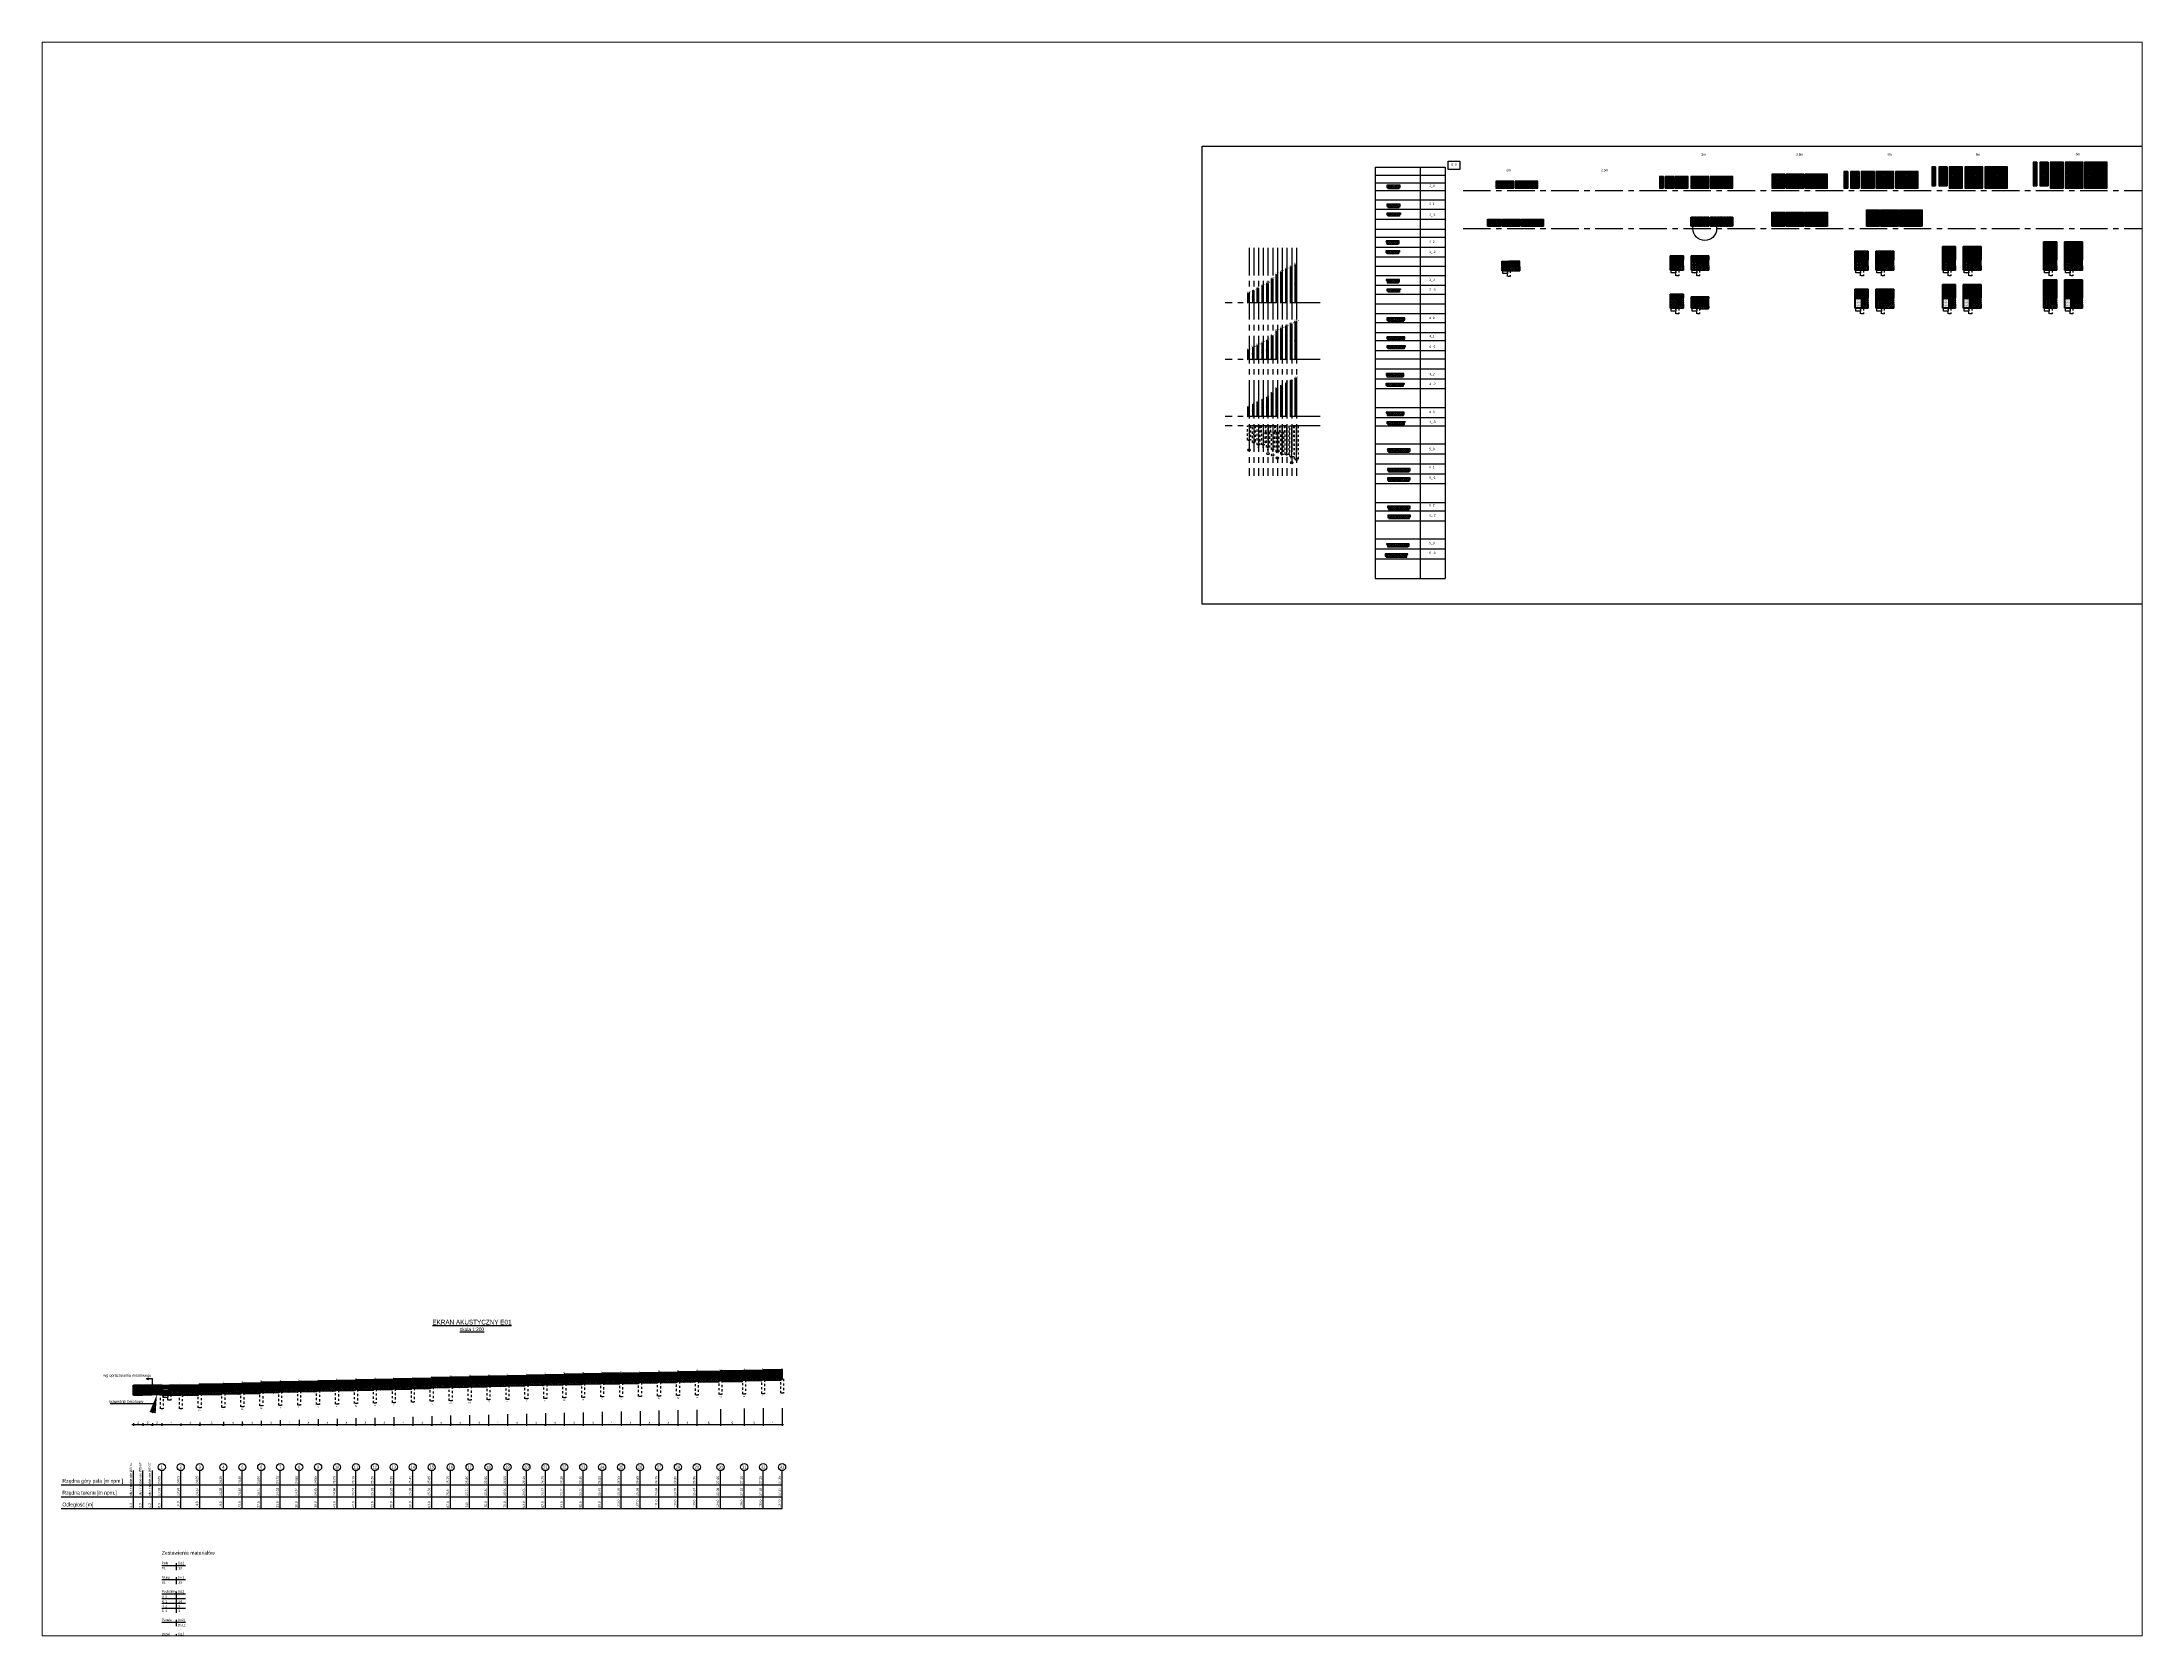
# Paper-space layout 'Layout1' of a CAD drawing. Header units: metres. Extents: x 26 to 231, y 20 to 176.
# The model-space entities are those that its viewports show. They can reach past a viewport. Long polylines and large blocks are cut down to what shows.
import ezdxf
from ezdxf import colors
from ezdxf.entities.mleader import LeaderData, LeaderLine
from ezdxf.enums import TextEntityAlignment as Align
from ezdxf.math import Vec2, Vec3

# ---------------------------------------------------------------- set-up
doc = ezdxf.new("R2010")
doc.units = ezdxf.units.M
for name, pattern in [('CENTER', [2, 1.25, -0.25, 0.25, -0.25]), ('DASHED', [0.75, 0.5, -0.25]), ('HIDDEN', [0.375, 0.25, -0.125])]:
    doc.linetypes.add(name, pattern=pattern)
for name, color, linetype in [('ekrany_p.olsnieniowe', 7, 'Continuous'), ('m_pale', 1, 'Continuous'), ('m_panele', 7, 'Continuous'), ('m_podwaliny', 8, 'Continuous'), ('m_slupy', 7, 'Continuous'), ('m_tabelka', 1, 'Continuous'), ('m_tekst', 2, 'Continuous'), ('m_teren', 1, 'Continuous'), ('m_wymiary', 1, 'Continuous'), ('m_zestwienie', 1, 'Continuous')]:
    doc.layers.add(name, color=color, linetype=linetype)
doc.layers.add('m_teren_pierwotny', color=6, linetype='HIDDEN', plot=False)
doc.layers.add('opisy', color=7, linetype='Continuous', lineweight=0)
doc.styles.add('CDMSTYLE', font='CDMSIMPL', dxfattribs={"width": 0.8, "bigfont": 'CDMBIGPL'})
doc.dimstyles.new('CDM-ME200ME', dxfattribs={"dimscale": 0.2, "dimtxt": 2.5, "dimasz": 1.5, "dimexe": 1.5, "dimexo": 5, "dimgap": 0.5, "dimtad": 1, "dimdec": 3, "dimrnd": 0.001, "dimzin": 9, "dimtxsty": 'CDMSTYLE', "dimblk": 'OBLIQUE', "dimcen": 2.5, "dimdle": 1.5, "dimclrd": 9, "dimclre": 9, "dimadec": 1, "dimazin": 2, "dimtfac": 1, "dimtdec": 1, "dimtix": 1, "dimtmove": 2, "dimatfit": 3, "dimldrblk": 'DOT', "dimfxl": 1, "dimtvp": 1, "dimtolj": 1, "dimtzin": 0, "dimlwd": 25, "dimlwe": 25, "dimarcsym": 0})
doc.dimstyles.new('CDM-ME50MM', dxfattribs={"dimscale": 0.05, "dimtxt": 2.5, "dimasz": 1.5, "dimexe": 1.5, "dimexo": 5, "dimgap": 0.5, "dimtad": 1, "dimdec": 0, "dimlfac": 1000, "dimrnd": 1, "dimzin": 9, "dimtxsty": 'CDMSTYLE', "dimblk": 'OBLIQUE', "dimcen": 2.5, "dimdle": 1.5, "dimclrd": 9, "dimclre": 9, "dimadec": 1, "dimazin": 2, "dimtfac": 1, "dimtdec": 1, "dimtix": 1, "dimtmove": 2, "dimatfit": 3, "dimldrblk": 'DOT', "dimfxl": 1, "dimtvp": 1, "dimtolj": 1, "dimtzin": 0, "dimlwd": 25, "dimlwe": 25, "dimarcsym": 0})
pattern_1 = [(90, (0.1, 1), (-0.28575, 6e-17), []), (180, (0.1, 1), (-6e-17, -0.28575), [])]
pattern_2 = [(0, (0.1, 1), (0.0555625, 0.111125), [0, -0.111125])]
pattern_3 = [(90, (0.1, 1), (-0.28575, 6e-17), []), (180, (0.1, 1), (-6e-17, -0.28575), [])]
pattern_4 = [(0, (0.1, 1), (0.0555625, 0.111125), [0, -0.111125])]
pattern_5 = [(45, (0, -0.5), (-0.224506, 0.224506), []), (45, (0.2245, -0.5), (-0.224506, 0.224506), [0.15875, -0.079375])]
pattern_6 = [(45, (-1743.18178, -1522.65767), (-0.224506403, 0.224506403), []), (45, (-1742.95727, -1522.65767), (-0.224506403, 0.224506403), [0.15875, -0.079375])]
pattern_7 = [(45, (-1743.18178, -1522.75767), (-0.224506403, 0.224506403), []), (45, (-1742.95727, -1522.75767), (-0.224506403, 0.224506403), [0.15875, -0.079375])]
pattern_8 = [(45, (-1743.18178, -1522.85767), (-0.224506403, 0.224506403), []), (45, (-1742.95727, -1522.85767), (-0.224506403, 0.224506403), [0.15875, -0.079375])]
pattern_9 = [(45, (-1743.18178, -1522.55767), (-0.224506403, 0.224506403), []), (45, (-1742.95727, -1522.55767), (-0.224506403, 0.224506403), [0.15875, -0.079375])]
pattern_10 = [(0, (0.1, 1), (0.0555625, 0.111125), [0, -0.111125])]
pattern_11 = [(90, (0.1, 1), (-0.28575, 6e-17), []), (180, (0.1, 1), (-6e-17, -0.28575), [])]
pattern_12 = [(90, (0.1, 0.41), (-0.28575, 6e-17), []), (180, (0.1, 0.41), (-6e-17, -0.28575), [])]
pattern_13 = [(0, (0.1, 0.41), (0.0555625, 0.111125), [0, -0.111125])]
pattern_14 = [(90, (-1.5, 1.71), (-0.28575, 6e-17), []), (180, (-1.5, 1.71), (-6e-17, -0.28575), [])]
pattern_15 = [(0, (-1.5, 1.71), (0.0555625, 0.111125), [0, -0.111125])]
pattern_16 = [(0, (-147.98, -221.39), (0.079375, 0.15875), [0, -0.15875])]
pattern_17 = [(45, (-151.2667, -223.5827), (-0.2245064, 0.2245064), []), (45, (-151.0422, -223.5827), (-0.2245064, 0.2245064), [0.15875, -0.079375])]
pattern_18 = [(90, (-1e-12, -1), (-0.28575, 6e-17), []), (180, (-1e-12, -1), (-6e-17, -0.28575), [])]
pattern_19 = [(0, (-1e-12, -1), (0.0555625, 0.111125), [0, -0.111125])]
pattern_20 = [(0, (-346.90001, -278.24322), (0.0555625, 0.111125), [0, -0.111125])]
pattern_21 = [(90, (-346.9, -278.24322), (-0.28575, 6e-17), []), (180, (-346.9, -278.24322), (-6e-17, -0.28575), [])]
pattern_22 = [(0, (-344.70027, -270.53981), (3e-17, 0.09525), [])]

# ---------------------------------------------------------------- blocks, each defined once
blk = doc.blocks.new('P1')
at = {"layer": 'm_pale', "color": 1, "linetype": 'DASHED', "ltscale": 0.005}
blk.add_lwpolyline([(-0.3, 0), (0.3, 0), (0.3, -3), (-0.3, -3)], close=True, dxfattribs=at)
at = {"layer": 'm_pale', "insert": (0, -3.5), "char_height": 0.25, "width": 0.5409, "attachment_point": 5}
blk.add_mtext('P1', dxfattribs=at)
blk = doc.blocks.new('P2')
at = {"layer": 'm_pale', "color": 1, "linetype": 'DASHED', "ltscale": 0.005}
blk.add_lwpolyline([(-0.3, 0), (0.3, 0), (0.3, -3.5), (-0.3, -3.5)], close=True, dxfattribs=at)
at = {"layer": 'm_pale', "insert": (0, -4), "char_height": 0.25, "width": 0.5409, "attachment_point": 5}
blk.add_mtext('P2', dxfattribs=at)
blk = doc.blocks.new('P3')
at = {"layer": 'm_pale', "color": 1, "linetype": 'DASHED', "ltscale": 0.005}
blk.add_lwpolyline([(-0.3, 0), (0.3, 0), (0.3, -4), (-0.3, -4)], close=True, dxfattribs=at)
at = {"layer": 'm_pale', "insert": (0, -4.5), "char_height": 0.25, "width": 0.5409, "attachment_point": 5}
blk.add_mtext('P3', dxfattribs=at)
blk = doc.blocks.new('P4')
at = {"layer": 'm_pale', "color": 1, "linetype": 'DASHED', "ltscale": 0.005}
blk.add_lwpolyline([(0.4, -1.3), (0.3, -1.3), (0.3, -4), (-0.3, -4), (-0.3, -1.3), (-0.4, -1.3), (-0.4, 0), (0.4, 0)], close=True, dxfattribs=at)
at = {"layer": 'm_pale', "insert": (0, -4.5), "char_height": 0.25, "width": 0.5409, "attachment_point": 5}
blk.add_mtext('P4', dxfattribs=at)
blk = doc.blocks.new('P5')
at = {"layer": 'm_pale', "color": 1, "linetype": 'DASHED', "ltscale": 0.005}
blk.add_lwpolyline([(0.4, -1.3), (0.3, -1.3), (0.3, -4.5), (-0.3, -4.5), (-0.3, -1.3), (-0.4, -1.3), (-0.4, 0), (0.4, 0)], close=True, dxfattribs=at)
at = {"layer": 'm_pale', "insert": (0, -5), "char_height": 0.25, "width": 0.5409, "attachment_point": 5}
blk.add_mtext('P5', dxfattribs=at)
blk = doc.blocks.new('P6')
at = {"layer": 'm_pale', "color": 1, "linetype": 'DASHED', "ltscale": 0.005}
blk.add_lwpolyline([(0.4, -1.3), (0.3, -1.3), (0.3, -5), (-0.3, -5), (-0.3, -1.3), (-0.4, -1.3), (-0.4, 0), (0.4, 0)], close=True, dxfattribs=at)
at = {"layer": 'm_pale', "insert": (0, -5.3), "char_height": 0.25, "width": 0.5409, "attachment_point": 5}
blk.add_mtext('P6', dxfattribs=at)
blk = doc.blocks.new('P_3_5_1')
at = {"layer": 'm_panele'}
h = blk.add_hatch(color=251, dxfattribs=at)
h.paths.add_polyline_path([(2.9, 5), (0.1, 5), (0.1, 0.5), (2.9, 0.5)])
h.paths.add_polyline_path([(0.15, 0.55), (0.15, 4.95), (2.85, 4.95), (2.85, 0.55)], flags=16)
h = blk.add_hatch(dxfattribs=at)
h.set_pattern_fill('ANSI37', color=251, scale=0.09, angle=45, style=0)
h.set_pattern_definition(pattern_1)
h.paths.add_polyline_path([(2.85, 0.55), (2.85, 4.95), (0.15, 4.95), (0.15, 0.55)])
h = blk.add_hatch(dxfattribs=at)
h.set_pattern_fill('DOTS', color=95, scale=0.07, style=0)
h.set_pattern_definition(pattern_2)
h.paths.add_polyline_path([(2.85, 1.05), (2.85, 4.95), (0.15, 4.95), (0.15, 1.05)])
at = {"layer": 'm_panele', "color": 251}
blk.add_lwpolyline([(0.1, 0.5), (2.9, 0.5), (2.9, 5), (0.1, 5), (0.1, 0.5)], dxfattribs=at)
blk.add_lwpolyline([(0.15, 0.55), (2.85, 0.55), (2.85, 4.95), (0.15, 4.95)], close=True, dxfattribs=at)
blk = doc.blocks.new('P_3_6_1')
at = {"layer": 'm_panele'}
h = blk.add_hatch(color=251, dxfattribs=at)
h.paths.add_polyline_path([(2.9, 6), (0.1, 6), (0.1, 0.5), (2.9, 0.5)])
h.paths.add_polyline_path([(0.15, 0.55), (0.15, 5.95), (2.85, 5.95), (2.85, 0.55)], flags=16)
h = blk.add_hatch(dxfattribs=at)
h.set_pattern_fill('ANSI37', color=251, scale=0.09, angle=45, style=0)
h.set_pattern_definition(pattern_3)
h.paths.add_polyline_path([(2.85, 0.55), (2.85, 5.95), (0.15, 5.95), (0.15, 0.55)])
h = blk.add_hatch(dxfattribs=at)
h.set_pattern_fill('DOTS', color=95, scale=0.07, style=0)
h.set_pattern_definition(pattern_4)
h.paths.add_polyline_path([(2.85, 0.55), (2.85, 5.95), (0.15, 5.95), (0.15, 0.55)])
at = {"layer": 'm_panele', "color": 251}
blk.add_lwpolyline([(0.1, 0.5), (2.9, 0.5), (2.9, 6), (0.1, 6), (0.1, 0.5)], dxfattribs=at)
blk.add_lwpolyline([(0.15, 0.55), (2.85, 0.55), (2.85, 5.95), (0.15, 5.95)], close=True, dxfattribs=at)
blk = doc.blocks.new('P_4_5_1')
at = {"layer": 'm_panele'}
h = blk.add_hatch(color=251, dxfattribs=at)
h.paths.add_polyline_path([(3.9, 5), (0.1, 5), (0.1, 0.5), (3.9, 0.5)])
h.paths.add_polyline_path([(0.15, 0.55), (0.15, 4.95), (3.85, 4.95), (3.85, 0.55)], flags=16)
h = blk.add_hatch(dxfattribs=at)
h.set_pattern_fill('ANSI37', color=251, scale=0.09, angle=45, style=0)
h.set_pattern_definition(pattern_1)
h.paths.add_polyline_path([(3.85, 4.95), (0.15, 4.95), (0.15, 0.55), (3.85, 0.55)])
h = blk.add_hatch(dxfattribs=at)
h.set_pattern_fill('DOTS', color=95, scale=0.07, style=0)
h.set_pattern_definition(pattern_2)
h.paths.add_polyline_path([(3.85, 4.95), (0.15, 4.95), (0.15, 0.55), (3.85, 0.55)])
at = {"layer": 'm_panele', "color": 251}
blk.add_lwpolyline([(0.1, 0.5), (3.9, 0.5), (3.9, 5), (0.1, 5), (0.1, 0.5)], dxfattribs=at)
blk.add_lwpolyline([(0.15, 0.55), (3.85, 0.55), (3.85, 4.95), (0.15, 4.95)], close=True, dxfattribs=at)
blk = doc.blocks.new('P_4_6_1')
at = {"layer": 'm_panele'}
h = blk.add_hatch(color=251, dxfattribs=at)
h.paths.add_polyline_path([(3.9, 6), (0.1, 6), (0.1, 0.5), (3.9, 0.5)])
h.paths.add_polyline_path([(0.15, 0.55), (0.15, 5.95), (3.85, 5.95), (3.85, 0.55)], flags=16)
h = blk.add_hatch(dxfattribs=at)
h.set_pattern_fill('ANSI37', color=251, scale=0.09, angle=45, style=0)
h.set_pattern_definition(pattern_3)
h.paths.add_polyline_path([(3.85, 5.95), (0.15, 5.95), (0.15, 0.55), (3.85, 0.55)])
h = blk.add_hatch(dxfattribs=at)
h.set_pattern_fill('DOTS', color=95, scale=0.07, style=0)
h.set_pattern_definition(pattern_4)
h.paths.add_polyline_path([(3.85, 5.95), (0.15, 5.95), (0.15, 0.55), (3.85, 0.55)])
at = {"layer": 'm_panele', "color": 251}
blk.add_lwpolyline([(0.1, 0.5), (3.9, 0.5), (3.9, 6), (0.1, 6), (0.1, 0.5)], dxfattribs=at)
blk.add_lwpolyline([(0.15, 0.55), (3.85, 0.55), (3.85, 5.95), (0.15, 5.95)], close=True, dxfattribs=at)
blk = doc.blocks.new('P_5_5_1')
at = {"layer": 'm_panele'}
h = blk.add_hatch(color=251, dxfattribs=at)
h.paths.add_polyline_path([(4.9, 5), (0.1, 5), (0.1, 0.5), (4.9, 0.5)])
h.paths.add_polyline_path([(0.15, 0.55), (0.15, 4.95), (4.85, 4.95), (4.85, 0.55)], flags=16)
h = blk.add_hatch(dxfattribs=at)
h.set_pattern_fill('ANSI37', color=251, scale=0.09, angle=45, style=0)
h.set_pattern_definition(pattern_1)
h.paths.add_polyline_path([(4.85, 4.95), (3.85, 4.95), (3.85, 0.55), (4.85, 0.55)])
h.paths.add_polyline_path([(3.85, 4.95), (0.15, 4.95), (0.15, 0.55), (3.85, 0.55)])
h = blk.add_hatch(dxfattribs=at)
h.set_pattern_fill('DOTS', color=95, scale=0.07, style=0)
h.set_pattern_definition(pattern_2)
h.paths.add_polyline_path([(4.85, 4.95), (3.85, 4.95), (3.85, 0.55), (4.85, 0.55)])
h.paths.add_polyline_path([(3.85, 4.95), (0.15, 4.95), (0.15, 0.55), (3.85, 0.55)])
at = {"layer": 'm_panele', "color": 251}
blk.add_lwpolyline([(0.1, 0.5), (4.9, 0.5), (4.9, 5), (0.1, 5), (0.1, 0.5)], dxfattribs=at)
blk.add_lwpolyline([(0.15, 0.55), (4.85, 0.55), (4.85, 4.95), (0.15, 4.95)], close=True, dxfattribs=at)
blk = doc.blocks.new('P_5_6_1')
at = {"layer": 'm_panele'}
h = blk.add_hatch(color=251, dxfattribs=at)
h.paths.add_polyline_path([(4.9, 6), (0.1, 6), (0.1, 0.5), (4.9, 0.5)])
h.paths.add_polyline_path([(4.85, 0.55), (0.15, 0.55), (0.15, 5.95), (4.85, 5.95)], flags=16)
h = blk.add_hatch(dxfattribs=at)
h.set_pattern_fill('ANSI37', color=251, scale=0.09, angle=45, style=0)
h.set_pattern_definition(pattern_3)
h.paths.add_polyline_path([(4.85, 5.95), (3.85, 5.95), (3.85, 0.55), (4.85, 0.55)])
h.paths.add_polyline_path([(3.85, 5.95), (0.15, 5.95), (0.15, 0.55), (3.85, 0.55)])
h = blk.add_hatch(dxfattribs=at)
h.set_pattern_fill('DOTS', color=95, scale=0.07, style=0)
h.set_pattern_definition(pattern_4)
h.paths.add_polyline_path([(4.85, 5.95), (3.85, 5.95), (3.85, 0.55), (4.85, 0.55)])
h.paths.add_polyline_path([(3.85, 5.95), (0.15, 5.95), (0.15, 0.55), (3.85, 0.55)])
at = {"layer": 'm_panele', "color": 251}
blk.add_lwpolyline([(0.1, 0.5), (4.9, 0.5), (4.9, 6), (0.1, 6), (0.1, 0.5)], dxfattribs=at)
blk.add_lwpolyline([(0.15, 0.55), (4.85, 0.55), (4.85, 5.95), (0.15, 5.95)], close=True, dxfattribs=at)
blk = doc.blocks.new('P_5_4_1')
at = {"layer": 'm_panele'}
h = blk.add_hatch(color=251, dxfattribs=at)
h.paths.add_polyline_path([(4.9, 4), (0.1, 4), (0.1, 0.5), (4.9, 0.5)])
h.paths.add_polyline_path([(4.85, 3.95), (4.85, 0.55), (0.15, 0.55), (0.15, 3.95)], flags=16)
h = blk.add_hatch(dxfattribs=at)
h.set_pattern_fill('ANSI37', color=251, scale=0.09, angle=45, style=0)
h.set_pattern_definition(pattern_1)
h.paths.add_polyline_path([(4.85, 3.95), (3.85, 3.95), (3.85, 0.55), (4.85, 0.55)])
h.paths.add_polyline_path([(3.85, 3.95), (0.15, 3.95), (0.15, 0.55), (3.85, 0.55)])
h = blk.add_hatch(dxfattribs=at)
h.set_pattern_fill('DOTS', color=95, scale=0.07, style=0)
h.set_pattern_definition(pattern_2)
h.paths.add_polyline_path([(3.85, 3.95), (0.15, 3.95), (0.15, 0.55), (3.85, 0.55)])
h.paths.add_polyline_path([(4.85, 3.95), (3.85, 3.95), (3.85, 0.55), (4.85, 0.55)])
at = {"layer": 'm_panele', "color": 251}
blk.add_lwpolyline([(0.1, 0.5), (4.9, 0.5), (4.9, 4), (0.1, 4), (0.1, 0.5)], dxfattribs=at)
blk.add_lwpolyline([(0.15, 0.55), (4.85, 0.55), (4.85, 3.95), (0.15, 3.95)], close=True, dxfattribs=at)
blk = doc.blocks.new('P_4_4_1')
at = {"layer": 'm_panele'}
h = blk.add_hatch(color=251, dxfattribs=at)
h.paths.add_polyline_path([(3.9, 4), (0.1, 4), (0.1, 0.5), (3.9, 0.5)])
h.paths.add_polyline_path([(3.85, 0.55), (0.15, 0.55), (0.15, 3.95), (3.85, 3.95)], flags=16)
h = blk.add_hatch(dxfattribs=at)
h.set_pattern_fill('ANSI37', color=251, scale=0.09, angle=45, style=0)
h.set_pattern_definition(pattern_1)
h.paths.add_polyline_path([(3.85, 3.95), (0.15, 3.95), (0.15, 0.55), (3.85, 0.55)])
h = blk.add_hatch(dxfattribs=at)
h.set_pattern_fill('DOTS', color=95, scale=0.07, style=0)
h.set_pattern_definition(pattern_2)
h.paths.add_polyline_path([(3.85, 3.95), (0.15, 3.95), (0.15, 0.55), (3.85, 0.55)])
at = {"layer": 'm_panele', "color": 251}
blk.add_lwpolyline([(0.1, 0.5), (3.9, 0.5), (3.9, 4), (0.1, 4), (0.1, 0.5)], dxfattribs=at)
blk.add_lwpolyline([(0.15, 0.55), (3.85, 0.55), (3.85, 3.95), (0.15, 3.95)], close=True, dxfattribs=at)
blk = doc.blocks.new('P_3_4_1')
at = {"layer": 'm_panele'}
h = blk.add_hatch(color=251, dxfattribs=at)
h.paths.add_polyline_path([(2.9, 4), (0.1, 4), (0.1, 0.5), (2.9, 0.5)])
h.paths.add_polyline_path([(0.15, 0.55), (0.15, 3.95), (2.85, 3.95), (2.85, 0.55)], flags=16)
h = blk.add_hatch(dxfattribs=at)
h.set_pattern_fill('ANSI37', color=251, scale=0.09, angle=45, style=0)
h.set_pattern_definition(pattern_1)
h.paths.add_polyline_path([(2.85, 0.55), (2.85, 3.95), (0.15, 3.95), (0.15, 0.55)])
h = blk.add_hatch(dxfattribs=at)
h.set_pattern_fill('DOTS', color=95, scale=0.07, style=0)
h.set_pattern_definition(pattern_2)
h.paths.add_polyline_path([(2.85, 0.55), (2.85, 3.95), (0.15, 3.95), (0.15, 0.55)])
at = {"layer": 'm_panele', "color": 251}
blk.add_lwpolyline([(0.1, 0.5), (2.9, 0.5), (2.9, 4), (0.1, 4), (0.1, 0.5)], dxfattribs=at)
blk.add_lwpolyline([(0.15, 0.55), (2.85, 0.55), (2.85, 3.95), (0.15, 3.95)], close=True, dxfattribs=at)
blk = doc.blocks.new('P_5_3_1')
at = {"layer": 'm_panele'}
h = blk.add_hatch(color=251, dxfattribs=at)
h.paths.add_polyline_path([(4.9, 3), (0.1, 3), (0.1, 0.5), (4.9, 0.5)])
h.paths.add_polyline_path([(4.85, 0.55), (0.15, 0.55), (0.15, 2.95), (4.85, 2.95)], flags=16)
h = blk.add_hatch(dxfattribs=at)
h.set_pattern_fill('ANSI37', color=251, scale=0.09, angle=45, style=0)
h.paths.add_polyline_path([(4.85, 2.95), (0.15, 2.95), (0.15, 0.55), (4.85, 0.55)])
h = blk.add_hatch(dxfattribs=at)
h.set_pattern_fill('DOTS', color=95, scale=0.07, style=0)
h.paths.add_polyline_path([(4.85, 2.95), (0.15, 2.95), (0.15, 0.55), (4.85, 0.55)])
at = {"layer": 'm_panele', "color": 251}
blk.add_lwpolyline([(0.1, 0.5), (4.9, 0.5), (4.9, 3), (0.1, 3), (0.1, 0.5)], dxfattribs=at)
blk.add_lwpolyline([(0.15, 0.55), (4.85, 0.55), (4.85, 2.95), (0.15, 2.95)], close=True, dxfattribs=at)
blk = doc.blocks.new('P_4_3_1')
at = {"layer": 'm_panele'}
h = blk.add_hatch(color=251, dxfattribs=at)
h.paths.add_polyline_path([(3.9, 3), (0.1, 3), (0.1, 0.5), (3.9, 0.5)])
h.paths.add_polyline_path([(3.85, 0.55), (0.15, 0.55), (0.15, 2.95), (3.85, 2.95)], flags=16)
h = blk.add_hatch(dxfattribs=at)
h.set_pattern_fill('ANSI37', color=251, scale=0.09, angle=45, style=0)
h.paths.add_polyline_path([(3.85, 2.95), (0.15, 2.95), (0.15, 0.55), (3.85, 0.55)])
h = blk.add_hatch(dxfattribs=at)
h.set_pattern_fill('DOTS', color=95, scale=0.07, style=0)
h.paths.add_polyline_path([(3.85, 2.95), (0.15, 2.95), (0.15, 0.55), (3.85, 0.55)])
at = {"layer": 'm_panele', "color": 251}
blk.add_lwpolyline([(0.1, 0.5), (3.9, 0.5), (3.9, 3), (0.1, 3), (0.1, 0.5)], dxfattribs=at)
blk.add_lwpolyline([(0.15, 0.55), (3.85, 0.55), (3.85, 2.95), (0.15, 2.95)], close=True, dxfattribs=at)
blk = doc.blocks.new('P_3_3_1')
at = {"layer": 'm_panele'}
h = blk.add_hatch(color=251, dxfattribs=at)
h.paths.add_polyline_path([(2.9, 3), (0.1, 3), (0.1, 0.5), (2.9, 0.5)])
h.paths.add_polyline_path([(2.85, 2.95), (2.85, 0.55), (0.15, 0.55), (0.15, 2.95)], flags=16)
h = blk.add_hatch(dxfattribs=at)
h.set_pattern_fill('ANSI37', color=251, scale=0.09, angle=45, style=0)
h.set_pattern_definition(pattern_1)
h.paths.add_polyline_path([(2.85, 2.95), (0.15, 2.95), (0.15, 0.55), (2.85, 0.55)])
h = blk.add_hatch(dxfattribs=at)
h.set_pattern_fill('DOTS', color=95, scale=0.07, style=0)
h.set_pattern_definition(pattern_2)
h.paths.add_polyline_path([(2.85, 2.95), (0.15, 2.95), (0.15, 0.55), (2.85, 0.55)])
at = {"layer": 'm_panele', "color": 251}
blk.add_lwpolyline([(0.1, 0.5), (2.9, 0.5), (2.9, 3), (0.1, 3), (0.1, 0.5)], dxfattribs=at)
blk.add_lwpolyline([(0.15, 0.55), (2.85, 0.55), (2.85, 2.95), (0.15, 2.95)], close=True, dxfattribs=at)
blk = doc.blocks.new('*U143')
at = {"layer": 'm_panele'}
blk.add_hatch(color=23, dxfattribs=at).paths.add_polyline_path([(0.025, 0.95), (-0.025, 0.95), (-0.025, -0.95), (0.025, -0.95)])
at = {"layer": 'm_panele', "color": 23, "linetype": 'Continuous', "lineweight": 25}
blk.add_lwpolyline([(-0.025, -0.95), (0.025, -0.95), (0.025, 0.95), (-0.025, 0.95)], close=True, dxfattribs=at)
blk = doc.blocks.new('*U144')
at = {"layer": 'm_tekst', "color": 0, "linetype": 'ByBlock', "lineweight": -2, "transparency": 16777216}
for p in [(0, 0), (0.1, 0), (0.2, 0), (0.3, 0), (0.4, 0), (0.5, 0), (0.6, 0), (0.7, 0), (0.8, 0), (0.9, 0), (1, 0), (1.1, 0), (1.2, 0), (1.3, 0), (1.4, 0), (1.5, 0), (1.6, 0), (1.7, 0), (1.8, 0), (1.9, 0), (2, 0), (2.1, 0), (2.2, 0), (2.3, 0), (2.4, 0), (2.5, 0), (2.6, 0), (2.7, 0), (2.8, 0), (2.9, 0), (3, 0), (3.1, 0), (3.2, 0), (3.3, 0), (3.4, 0), (3.5, 0), (3.6, 0), (3.7, 0)]:
    blk.add_blockref('*U143', p, dxfattribs=at)
blk = doc.blocks.new('P_4_3_2')
at = {"layer": 'm_panele', "color": 23}
blk.add_lwpolyline([(0.1, 0.5), (0.1, 2.4), (3.9, 2.4), (3.9, 0.5)], close=True, dxfattribs=at)
at = {"layer": 'm_tekst', "color": 1, "linetype": 'Continuous', "lineweight": 25}
blk.add_blockref('*U144', (0.15, 1.45), dxfattribs=at)
blk = doc.blocks.new('P_5_3_2')
at = {"layer": 'm_panele'}
for points in [[(0.17, 2.4), (0.12, 2.4), (0.12, 0.5), (0.17, 0.5)], [(0.27, 2.4), (0.22, 2.4), (0.22, 0.5), (0.27, 0.5)], [(0.37, 2.4), (0.32, 2.4), (0.32, 0.5), (0.37, 0.5)], [(0.47, 2.4), (0.42, 2.4), (0.42, 0.5), (0.47, 0.5)], [(0.57, 2.4), (0.52, 2.4), (0.52, 0.5), (0.57, 0.5)], [(0.67, 2.4), (0.62, 2.4), (0.62, 0.5), (0.67, 0.5)], [(0.77, 2.4), (0.72, 2.4), (0.72, 0.5), (0.77, 0.5)], [(0.87, 2.4), (0.82, 2.4), (0.82, 0.5), (0.87, 0.5)], [(0.97, 2.4), (0.92, 2.4), (0.92, 0.5), (0.97, 0.5)], [(1.07, 2.4), (1.02, 2.4), (1.02, 0.5), (1.07, 0.5)], [(1.17, 2.4), (1.12, 2.4), (1.12, 0.5), (1.17, 0.5)], [(1.27, 2.4), (1.22, 2.4), (1.22, 0.5), (1.27, 0.5)], [(1.37, 2.4), (1.32, 2.4), (1.32, 0.5), (1.37, 0.5)], [(1.47, 2.4), (1.42, 2.4), (1.42, 0.5), (1.47, 0.5)], [(1.57, 2.4), (1.52, 2.4), (1.52, 0.5), (1.57, 0.5)], [(1.67, 2.4), (1.62, 2.4), (1.62, 0.5), (1.67, 0.5)], [(1.77, 2.4), (1.72, 2.4), (1.72, 0.5), (1.77, 0.5)], [(1.87, 2.4), (1.82, 2.4), (1.82, 0.5), (1.87, 0.5)], [(1.97, 2.4), (1.92, 2.4), (1.92, 0.5), (1.97, 0.5)], [(2.07, 2.4), (2.02, 2.4), (2.02, 0.5), (2.07, 0.5)], [(2.17, 2.4), (2.12, 2.4), (2.12, 0.5), (2.17, 0.5)], [(2.27, 2.4), (2.22, 2.4), (2.22, 0.5), (2.27, 0.5)], [(2.37, 2.4), (2.32, 2.4), (2.32, 0.5), (2.37, 0.5)], [(2.47, 2.4), (2.42, 2.4), (2.42, 0.5), (2.47, 0.5)], [(2.57, 2.4), (2.52, 2.4), (2.52, 0.5), (2.57, 0.5)], [(2.67, 2.4), (2.62, 2.4), (2.62, 0.5), (2.67, 0.5)], [(2.77, 2.4), (2.72, 2.4), (2.72, 0.5), (2.77, 0.5)], [(2.87, 2.4), (2.82, 2.4), (2.82, 0.5), (2.87, 0.5)], [(2.97, 2.4), (2.92, 2.4), (2.92, 0.5), (2.97, 0.5)], [(3.07, 2.4), (3.02, 2.4), (3.02, 0.5), (3.07, 0.5)], [(3.17, 2.4), (3.12, 2.4), (3.12, 0.5), (3.17, 0.5)], [(3.27, 2.4), (3.22, 2.4), (3.22, 0.5), (3.27, 0.5)], [(3.37, 2.4), (3.32, 2.4), (3.32, 0.5), (3.37, 0.5)], [(3.47, 2.4), (3.42, 2.4), (3.42, 0.5), (3.47, 0.5)], [(3.57, 2.4), (3.52, 2.4), (3.52, 0.5), (3.57, 0.5)], [(3.67, 2.4), (3.62, 2.4), (3.62, 0.5), (3.67, 0.5)], [(3.77, 2.4), (3.72, 2.4), (3.72, 0.5), (3.77, 0.5)], [(3.87, 2.4), (3.82, 2.4), (3.82, 0.5), (3.87, 0.5)], [(3.97, 2.4), (3.92, 2.4), (3.92, 0.5), (3.97, 0.5)], [(4.07, 2.4), (4.02, 2.4), (4.02, 0.5), (4.07, 0.5)], [(4.17, 2.4), (4.12, 2.4), (4.12, 0.5), (4.17, 0.5)], [(4.27, 2.4), (4.22, 2.4), (4.22, 0.5), (4.27, 0.5)], [(4.37, 2.4), (4.32, 2.4), (4.32, 0.5), (4.37, 0.5)], [(4.47, 2.4), (4.42, 2.4), (4.42, 0.5), (4.47, 0.5)], [(4.57, 2.4), (4.52, 2.4), (4.52, 0.5), (4.57, 0.5)], [(4.67, 2.4), (4.62, 2.4), (4.62, 0.5), (4.67, 0.5)], [(4.77, 2.4), (4.72, 2.4), (4.72, 0.5), (4.77, 0.5)], [(4.87, 2.4), (4.82, 2.4), (4.82, 0.5), (4.87, 0.5)]]:
    blk.add_hatch(color=23, dxfattribs=at).paths.add_polyline_path(points)
at = {"layer": 'm_panele', "color": 1}
blk.add_lwpolyline([(0.1, 0.5), (0.1, 2.4), (4.9, 2.4), (4.9, 0.5)], close=True, dxfattribs=at)
at = {"layer": 'm_panele', "color": 23, "linetype": 'Continuous', "lineweight": 25}
for points in [[(0.12, 0.5), (0.17, 0.5), (0.17, 2.4), (0.12, 2.4)], [(0.22, 0.5), (0.27, 0.5), (0.27, 2.4), (0.22, 2.4)], [(0.32, 0.5), (0.37, 0.5), (0.37, 2.4), (0.32, 2.4)], [(0.42, 0.5), (0.47, 0.5), (0.47, 2.4), (0.42, 2.4)], [(0.52, 0.5), (0.57, 0.5), (0.57, 2.4), (0.52, 2.4)], [(0.62, 0.5), (0.67, 0.5), (0.67, 2.4), (0.62, 2.4)], [(0.72, 0.5), (0.77, 0.5), (0.77, 2.4), (0.72, 2.4)], [(0.82, 0.5), (0.87, 0.5), (0.87, 2.4), (0.82, 2.4)], [(0.92, 0.5), (0.97, 0.5), (0.97, 2.4), (0.92, 2.4)], [(1.02, 0.5), (1.07, 0.5), (1.07, 2.4), (1.02, 2.4)], [(1.12, 0.5), (1.17, 0.5), (1.17, 2.4), (1.12, 2.4)], [(1.22, 0.5), (1.27, 0.5), (1.27, 2.4), (1.22, 2.4)], [(1.32, 0.5), (1.37, 0.5), (1.37, 2.4), (1.32, 2.4)], [(1.42, 0.5), (1.47, 0.5), (1.47, 2.4), (1.42, 2.4)], [(1.52, 0.5), (1.57, 0.5), (1.57, 2.4), (1.52, 2.4)], [(1.62, 0.5), (1.67, 0.5), (1.67, 2.4), (1.62, 2.4)], [(1.72, 0.5), (1.77, 0.5), (1.77, 2.4), (1.72, 2.4)], [(1.82, 0.5), (1.87, 0.5), (1.87, 2.4), (1.82, 2.4)], [(1.92, 0.5), (1.97, 0.5), (1.97, 2.4), (1.92, 2.4)], [(2.02, 0.5), (2.07, 0.5), (2.07, 2.4), (2.02, 2.4)], [(2.12, 0.5), (2.17, 0.5), (2.17, 2.4), (2.12, 2.4)], [(2.22, 0.5), (2.27, 0.5), (2.27, 2.4), (2.22, 2.4)], [(2.32, 0.5), (2.37, 0.5), (2.37, 2.4), (2.32, 2.4)], [(2.42, 0.5), (2.47, 0.5), (2.47, 2.4), (2.42, 2.4)], [(2.52, 0.5), (2.57, 0.5), (2.57, 2.4), (2.52, 2.4)], [(2.62, 0.5), (2.67, 0.5), (2.67, 2.4), (2.62, 2.4)], [(2.72, 0.5), (2.77, 0.5), (2.77, 2.4), (2.72, 2.4)], [(2.82, 0.5), (2.87, 0.5), (2.87, 2.4), (2.82, 2.4)], [(2.92, 0.5), (2.97, 0.5), (2.97, 2.4), (2.92, 2.4)], [(3.02, 0.5), (3.07, 0.5), (3.07, 2.4), (3.02, 2.4)], [(3.12, 0.5), (3.17, 0.5), (3.17, 2.4), (3.12, 2.4)], [(3.22, 0.5), (3.27, 0.5), (3.27, 2.4), (3.22, 2.4)], [(3.32, 0.5), (3.37, 0.5), (3.37, 2.4), (3.32, 2.4)], [(3.42, 0.5), (3.47, 0.5), (3.47, 2.4), (3.42, 2.4)], [(3.52, 0.5), (3.57, 0.5), (3.57, 2.4), (3.52, 2.4)], [(3.62, 0.5), (3.67, 0.5), (3.67, 2.4), (3.62, 2.4)], [(3.72, 0.5), (3.77, 0.5), (3.77, 2.4), (3.72, 2.4)], [(3.82, 0.5), (3.87, 0.5), (3.87, 2.4), (3.82, 2.4)], [(3.92, 0.5), (3.97, 0.5), (3.97, 2.4), (3.92, 2.4)], [(4.02, 0.5), (4.07, 0.5), (4.07, 2.4), (4.02, 2.4)], [(4.12, 0.5), (4.17, 0.5), (4.17, 2.4), (4.12, 2.4)], [(4.22, 0.5), (4.27, 0.5), (4.27, 2.4), (4.22, 2.4)], [(4.32, 0.5), (4.37, 0.5), (4.37, 2.4), (4.32, 2.4)], [(4.42, 0.5), (4.47, 0.5), (4.47, 2.4), (4.42, 2.4)], [(4.52, 0.5), (4.57, 0.5), (4.57, 2.4), (4.52, 2.4)], [(4.62, 0.5), (4.67, 0.5), (4.67, 2.4), (4.62, 2.4)], [(4.72, 0.5), (4.77, 0.5), (4.77, 2.4), (4.72, 2.4)], [(4.82, 0.5), (4.87, 0.5), (4.87, 2.4), (4.82, 2.4)]]:
    blk.add_lwpolyline(points, close=True, dxfattribs=at)
blk = doc.blocks.new('4_0')
at = {"layer": 'm_podwaliny'}
h = blk.add_hatch(dxfattribs=at)
h.set_pattern_fill('ANSI33', color=8, scale=0.05, style=0)
h.set_pattern_definition(pattern_5)
edge = h.paths.add_edge_path(flags=16)
edge.add_arc((2, 0), 0.0173, 0, 360)
h.paths.add_polyline_path([(1.82, -0.16), (2.2, -0.16)], flags=16)
h.paths.add_polyline_path([(0.3, -0.2), (3.7, -0.2), (3.7, 0), (3.9, 0), (3.9, 0.5), (0.1, 0.5), (0.1, 0), (0.3, 0)])
blk.add_lwpolyline([(0.3, 0), (0.3, -0.2), (3.7, -0.2), (3.7, 0), (3.9, 0), (3.9, 0.5), (0.1, 0.5), (0.1, 0), (0.3, 0)], dxfattribs=at)
at = {"layer": 'm_podwaliny', "color": 7, "insert": (1.75, 0.28), "char_height": 0.2, "width": 0.2656, "attachment_point": 1}
blk.add_mtext('{\\fVerdana|b0|i0|c238|p34;4_0}', dxfattribs=at)
blk = doc.blocks.new('5_0')
at = {"layer": 'm_podwaliny'}
h = blk.add_hatch(dxfattribs=at)
h.set_pattern_fill('ANSI33', color=8, scale=0.05, style=0)
h.set_pattern_definition([(45, (-1743.18178, -1522.55767), (-0.224506403, 0.224506403), []), (45, (-1742.95727, -1522.55767), (-0.224506403, 0.224506403), [0.15875, -0.079375])])
h.paths.add_polyline_path([(4.9, 0), (4.9, 0.5), (0.1, 0.5), (0.1, 0), (0.3, 0), (0.3, -0.2), (4.7, -0.2), (4.7, 0)])
blk.add_lwpolyline([(4.9, 0), (4.9, 0.5), (0.1, 0.5), (0.1, 0), (0.3, 0), (0.3, -0.2), (4.7, -0.2), (4.7, 0)], close=True, dxfattribs=at)
at = {"layer": 'm_podwaliny', "color": 7, "insert": (2.25, 0.29), "char_height": 0.2, "width": 0.2656, "attachment_point": 1}
blk.add_mtext('{\\fVerdana|b0|i0|c238|p34;5_0}', dxfattribs=at)
blk = doc.blocks.new('5_1')
at = {"layer": 'm_podwaliny'}
h = blk.add_hatch(dxfattribs=at)
h.set_pattern_fill('ANSI33', color=8, scale=0.05, style=0)
h.set_pattern_definition(pattern_6)
h.paths.add_polyline_path([(4.9, -0.1), (4.9, 0.4), (0.1, 0.4), (0.1, 0), (0.3, 0), (0.3, -0.3), (4.7, -0.3), (4.7, -0.1)])
blk.add_lwpolyline([(4.9, -0.1), (4.9, 0.4), (0.1, 0.4), (0.1, 0), (0.3, 0), (0.3, -0.3), (4.7, -0.3), (4.7, -0.1)], close=True, dxfattribs=at)
at = {"layer": 'm_podwaliny', "color": 7, "insert": (2.25, 0.19), "char_height": 0.2, "width": 0.2656, "attachment_point": 1}
blk.add_mtext('{\\fVerdana|b0|i0|c238|p34;5_1}', dxfattribs=at)
blk = doc.blocks.new('4_1')
at = {"layer": 'm_podwaliny'}
h = blk.add_hatch(dxfattribs=at)
h.set_pattern_fill('ANSI33', color=8, scale=0.05, style=0)
h.set_pattern_definition(pattern_6)
h.paths.add_polyline_path([(3.9, -0.1), (3.9, 0.4), (0.1, 0.4), (0.1, 0), (0.3, 0), (0.3, -0.3), (3.7, -0.3), (3.7, -0.1)])
blk.add_lwpolyline([(3.9, -0.1), (3.9, 0.4), (0.1, 0.4), (0.1, 0), (0.3, 0), (0.3, -0.3), (3.7, -0.3), (3.7, -0.1)], close=True, dxfattribs=at)
at = {"layer": 'm_podwaliny', "color": 7, "insert": (1.75, 0.19), "char_height": 0.2, "width": 0.2656, "attachment_point": 1}
blk.add_mtext('{\\fVerdana|b0|i0|c238|p34;4_1}', dxfattribs=at)
blk = doc.blocks.new('4_2')
at = {"layer": 'm_podwaliny'}
h = blk.add_hatch(dxfattribs=at)
h.set_pattern_fill('ANSI33', color=8, scale=0.05, style=0)
h.set_pattern_definition(pattern_7)
h.paths.add_polyline_path([(3.9, -0.2), (3.9, 0.3), (0.1, 0.3), (0.1, 0), (0.3, 0), (0.3, -0.4), (3.7, -0.4), (3.7, -0.2)])
blk.add_lwpolyline([(3.9, -0.2), (3.9, 0.3), (0.1, 0.3), (0.1, 0), (0.3, 0), (0.3, -0.4), (3.7, -0.4), (3.7, -0.2)], close=True, dxfattribs=at)
at = {"layer": 'm_podwaliny', "color": 7, "insert": (1.75, 0.09), "char_height": 0.2, "width": 0.2656, "attachment_point": 1}
blk.add_mtext('{\\fVerdana|b0|i0|c238|p34;4_2}', dxfattribs=at)
blk = doc.blocks.new('4_3')
at = {"layer": 'm_podwaliny'}
h = blk.add_hatch(dxfattribs=at)
h.set_pattern_fill('ANSI33', color=8, scale=0.05, style=0)
h.set_pattern_definition(pattern_8)
h.paths.add_polyline_path([(3.9, -0.3), (3.9, 0.2), (0.1, 0.2), (0.1, 0), (0.3, 0), (0.3, -0.5), (3.7, -0.5), (3.7, -0.3)])
blk.add_lwpolyline([(3.9, -0.3), (3.9, 0.2), (0.1, 0.2), (0.1, 0), (0.3, 0), (0.3, -0.5), (3.7, -0.5), (3.7, -0.3)], close=True, dxfattribs=at)
at = {"layer": 'm_podwaliny', "color": 7, "insert": (1.75, -0.01), "char_height": 0.2, "width": 0.2656, "attachment_point": 1}
blk.add_mtext('{\\fVerdana|b0|i0|c238|p34;4_3}', dxfattribs=at)
blk = doc.blocks.new('5_2')
at = {"layer": 'm_podwaliny'}
h = blk.add_hatch(dxfattribs=at)
h.set_pattern_fill('ANSI33', color=8, scale=0.05, style=0)
h.set_pattern_definition(pattern_7)
h.paths.add_polyline_path([(4.9, -0.2), (4.9, 0.3), (0.1, 0.3), (0.1, 0), (0.3, 0), (0.3, -0.4), (4.7, -0.4), (4.7, -0.2)])
blk.add_lwpolyline([(4.9, -0.2), (4.9, 0.3), (0.1, 0.3), (0.1, 0), (0.3, 0), (0.3, -0.4), (4.7, -0.4), (4.7, -0.2)], close=True, dxfattribs=at)
for points in [[(0.1, 0), (0.3, 0)], [(0.3, 0), (0.3, 0)]]:
    blk.add_lwpolyline(points, dxfattribs=at)
at = {"layer": 'm_podwaliny', "color": 7, "insert": (2.25, 0.09), "char_height": 0.2, "width": 0.2656, "attachment_point": 1}
blk.add_mtext('{\\fVerdana|b0|i0|c238|p34;5_2}', dxfattribs=at)
blk = doc.blocks.new('5_3')
at = {"layer": 'm_podwaliny'}
h = blk.add_hatch(dxfattribs=at)
h.set_pattern_fill('ANSI33', color=8, scale=0.05, style=0)
h.set_pattern_definition(pattern_8)
h.paths.add_polyline_path([(4.9, -0.3), (4.9, 0.2), (0.1, 0.2), (0.1, 0), (0.3, 0), (0.3, -0.5), (4.7, -0.5), (4.7, -0.3)])
blk.add_lwpolyline([(4.9, -0.3), (4.9, 0.2), (0.1, 0.2), (0.1, 0), (0.3, 0), (0.3, -0.5), (4.7, -0.5), (4.7, -0.3)], close=True, dxfattribs=at)
for points in [[(0.1, 0), (0.3, 0)], [(0.3, -0.1), (0.3, 0)]]:
    blk.add_lwpolyline(points, dxfattribs=at)
at = {"layer": 'm_podwaliny', "color": 7, "insert": (2.25, -0.01), "char_height": 0.2, "width": 0.2656, "attachment_point": 1}
blk.add_mtext('{\\fVerdana|b0|i0|c238|p34;5_3}', dxfattribs=at)
blk = doc.blocks.new('4_-1')
at = {"layer": 'm_podwaliny'}
h = blk.add_hatch(dxfattribs=at)
h.set_pattern_fill('ANSI33', color=8, scale=0.05, style=0)
h.set_pattern_definition(pattern_9)
h.paths.add_polyline_path([(0.1, 0), (0.1, 0.5), (3.9, 0.5), (3.9, 0.1), (3.7, 0.1), (3.7, -0.2), (0.3, -0.2), (0.3, 0)])
blk.add_lwpolyline([(0.1, 0), (0.1, 0.5), (3.9, 0.5), (3.9, 0.1), (3.7, 0.1), (3.7, -0.2), (0.3, -0.2), (0.3, 0)], close=True, dxfattribs=at)
at = {"layer": 'm_podwaliny', "color": 7, "insert": (2.25, 0.29), "char_height": 0.2, "width": 0.2656, "attachment_point": 3}
blk.add_mtext('{\\fVerdana|b0|i0|c238|p34;4_1}', dxfattribs=at)
blk = doc.blocks.new('4_-2')
at = {"layer": 'm_podwaliny'}
h = blk.add_hatch(dxfattribs=at)
h.set_pattern_fill('ANSI33', color=8, scale=0.05, style=0)
h.set_pattern_definition(pattern_9)
h.paths.add_polyline_path([(0.1, 0), (0.1, 0.5), (3.9, 0.5), (3.9, 0.2), (3.7, 0.2), (3.7, -0.2), (0.3, -0.2), (0.3, 0)])
blk.add_lwpolyline([(0.1, 0), (0.1, 0.5), (3.9, 0.5), (3.9, 0.2), (3.7, 0.2), (3.7, -0.2), (0.3, -0.2), (0.3, 0)], close=True, dxfattribs=at)
at = {"layer": 'm_podwaliny', "color": 7, "insert": (2.25, 0.29), "char_height": 0.2, "width": 0.2656, "attachment_point": 3}
blk.add_mtext('{\\fVerdana|b0|i0|c238|p34;4_2}', dxfattribs=at)
blk = doc.blocks.new('4_-3')
at = {"layer": 'm_podwaliny'}
h = blk.add_hatch(dxfattribs=at)
h.set_pattern_fill('ANSI33', color=8, scale=0.05, style=0)
h.set_pattern_definition(pattern_9)
h.paths.add_polyline_path([(0.1, 0), (0.1, 0.5), (3.9, 0.5), (3.9, 0.3), (3.7, 0.3), (3.7, -0.2), (0.3, -0.2), (0.3, 0)])
blk.add_lwpolyline([(0.1, 0), (0.1, 0.5), (3.9, 0.5), (3.9, 0.3), (3.7, 0.3), (3.7, -0.2), (0.3, -0.2), (0.3, 0)], close=True, dxfattribs=at)
at = {"layer": 'm_podwaliny', "color": 7, "insert": (2.25, 0.29), "char_height": 0.2, "width": 0.2656, "attachment_point": 3}
blk.add_mtext('{\\fVerdana|b0|i0|c238|p34;4_3}', dxfattribs=at)
blk = doc.blocks.new('5_-1')
at = {"layer": 'm_podwaliny'}
h = blk.add_hatch(dxfattribs=at)
h.set_pattern_fill('ANSI33', color=8, scale=0.05, style=0)
h.set_pattern_definition(pattern_9)
h.paths.add_polyline_path([(4.9, 0.1), (4.9, 0.5), (0.1, 0.5), (0.1, 0), (0.3, 0), (0.3, -0.2), (4.7, -0.2), (4.7, 0.1)])
blk.add_lwpolyline([(4.9, 0.1), (4.9, 0.5), (0.1, 0.5), (0.1, 0), (0.3, 0), (0.3, -0.2), (4.7, -0.2), (4.7, 0.1)], close=True, dxfattribs=at)
at = {"layer": 'm_podwaliny', "color": 7, "insert": (2.25, 0.29), "char_height": 0.2, "width": 0.2656, "attachment_point": 1}
blk.add_mtext('{\\fVerdana|b0|i0|c238|p34;5_1}', dxfattribs=at)
blk = doc.blocks.new('5_-2')
at = {"layer": 'm_podwaliny'}
h = blk.add_hatch(dxfattribs=at)
h.set_pattern_fill('ANSI33', color=8, scale=0.05, style=0)
h.set_pattern_definition(pattern_9)
h.paths.add_polyline_path([(4.9, 0.2), (4.9, 0.5), (0.1, 0.5), (0.1, 0), (0.3, 0), (0.3, -0.2), (4.7, -0.2), (4.7, 0.2)])
blk.add_lwpolyline([(4.9, 0.2), (4.9, 0.5), (0.1, 0.5), (0.1, 0), (0.3, 0), (0.3, -0.2), (4.7, -0.2), (4.7, 0.2)], close=True, dxfattribs=at)
for points in [[(4.9, 0.2), (4.7, 0.2)], [(4.7, 0.2), (4.7, 0.2)]]:
    blk.add_lwpolyline(points, dxfattribs=at)
at = {"layer": 'm_podwaliny', "color": 7, "insert": (2.25, 0.29), "char_height": 0.2, "width": 0.2656, "attachment_point": 1}
blk.add_mtext('{\\fVerdana|b0|i0|c238|p34;5_2}', dxfattribs=at)
blk = doc.blocks.new('5_-3')
at = {"layer": 'm_podwaliny'}
h = blk.add_hatch(dxfattribs=at)
h.set_pattern_fill('ANSI33', color=8, scale=0.05, style=0)
h.set_pattern_definition(pattern_9)
h.paths.add_polyline_path([(4.9, 0.3), (4.9, 0.5), (0.1, 0.5), (0.1, 0), (0.3, 0), (0.3, -0.2), (4.7, -0.2), (4.7, 0.3)])
blk.add_lwpolyline([(4.9, 0.3), (4.9, 0.5), (0.1, 0.5), (0.1, 0), (0.3, 0), (0.3, -0.2), (4.7, -0.2), (4.7, 0.3)], close=True, dxfattribs=at)
for points in [[(4.9, 0.3), (4.7, 0.3)], [(4.7, 0.3), (4.7, 0.3)]]:
    blk.add_lwpolyline(points, dxfattribs=at)
at = {"layer": 'm_podwaliny', "color": 7, "insert": (2.25, 0.29), "char_height": 0.2, "width": 0.2656, "attachment_point": 1}
blk.add_mtext('{\\fVerdana|b0|i0|c238|p34;5_3}', dxfattribs=at)
blk = doc.blocks.new('P_1_3_1')
at = {"layer": 'm_panele'}
h = blk.add_hatch(color=251, dxfattribs=at)
h.paths.add_polyline_path([(0.9, 3), (0.1, 3), (0.1, 0.5), (0.9, 0.5)])
h.paths.add_polyline_path([(0.85, 0.55), (0.15, 0.55), (0.15, 2.95), (0.85, 2.95)], flags=16)
h = blk.add_hatch(dxfattribs=at)
h.set_pattern_fill('DOTS', color=95, scale=0.07, style=0)
h.set_pattern_definition(pattern_10)
h.paths.add_polyline_path([(0.85, 2.95), (0.15, 2.95), (0.15, 0.55), (0.85, 0.55)])
h = blk.add_hatch(dxfattribs=at)
h.set_pattern_fill('ANSI37', color=251, scale=0.09, angle=45, style=0)
h.set_pattern_definition(pattern_11)
h.paths.add_polyline_path([(0.85, 2.95), (0.15, 2.95), (0.15, 0.55), (0.85, 0.55)])
at = {"layer": 'm_panele', "color": 251}
for p, q in [((0.85, 2.95), (0.15, 2.95)), ((0.15, 2.95), (0.15, 0.55)), ((0.15, 0.55), (0.85, 0.55)), ((0.85, 2.95), (0.85, 0.55)), ((0.9, 3), (0.9, 0.5))]:
    blk.add_line(p, q, dxfattribs=at)
for points in [[(0.9, 3), (0.1, 3), (0.1, 0.5)], [(0.1, 0.5), (0.9, 0.5)]]:
    blk.add_lwpolyline(points, dxfattribs=at)
blk = doc.blocks.new('P_1_4_1')
at = {"layer": 'm_panele'}
h = blk.add_hatch(color=251, dxfattribs=at)
h.paths.add_polyline_path([(0.9, 4), (0.1, 4), (0.1, 0.5), (0.9, 0.5)])
h.paths.add_polyline_path([(0.85, 0.55), (0.15, 0.55), (0.15, 3.95), (0.85, 3.95)], flags=16)
h = blk.add_hatch(dxfattribs=at)
h.set_pattern_fill('DOTS', color=95, scale=0.07, style=0)
h.set_pattern_definition(pattern_10)
h.paths.add_polyline_path([(0.85, 3.95), (0.15, 3.95), (0.15, 0.55), (0.85, 0.55)])
h = blk.add_hatch(dxfattribs=at)
h.set_pattern_fill('ANSI37', color=251, scale=0.09, angle=45, style=0)
h.set_pattern_definition(pattern_11)
h.paths.add_polyline_path([(0.85, 3.95), (0.15, 3.95), (0.15, 0.55), (0.85, 0.55)])
at = {"layer": 'm_panele', "color": 251}
for p, q in [((0.85, 3.95), (0.15, 3.95)), ((0.15, 3.95), (0.15, 0.55)), ((0.15, 0.55), (0.85, 0.55)), ((0.85, 3.95), (0.85, 0.55)), ((0.9, 4), (0.9, 0.5))]:
    blk.add_line(p, q, dxfattribs=at)
for points in [[(0.9, 4), (0.1, 4), (0.1, 0.5)], [(0.1, 0.5), (0.9, 0.5)]]:
    blk.add_lwpolyline(points, dxfattribs=at)
blk = doc.blocks.new('P_1_5_1')
at = {"layer": 'm_panele'}
h = blk.add_hatch(color=251, dxfattribs=at)
h.paths.add_polyline_path([(0.9, 5), (0.1, 5), (0.1, 1), (0.9, 1)])
h.paths.add_polyline_path([(0.15, 1.05), (0.15, 4.95), (0.85, 4.95), (0.85, 1.05)], flags=16)
h = blk.add_hatch(dxfattribs=at)
h.set_pattern_fill('DOTS', color=95, scale=0.07, style=0)
h.set_pattern_definition(pattern_10)
h.paths.add_polyline_path([(0.85, 4.95), (0.15, 4.95), (0.15, 1.05), (0.85, 1.05)])
h = blk.add_hatch(dxfattribs=at)
h.set_pattern_fill('ANSI37', color=251, scale=0.09, angle=45, style=0)
h.set_pattern_definition(pattern_11)
h.paths.add_polyline_path([(0.85, 4.95), (0.15, 4.95), (0.15, 1.05), (0.85, 1.05)])
at = {"layer": 'm_panele', "color": 251}
for p, q in [((0.85, 4.95), (0.15, 4.95)), ((0.15, 4.95), (0.15, 1.05)), ((0.85, 4.95), (0.85, 1.05)), ((0.9, 5), (0.9, 1)), ((0.15, 1.05), (0.85, 1.05))]:
    blk.add_line(p, q, dxfattribs=at)
for points in [[(0.9, 5), (0.1, 5), (0.1, 1)], [(0.1, 1), (0.9, 1)]]:
    blk.add_lwpolyline(points, dxfattribs=at)
blk = doc.blocks.new('P_1_6_1')
at = {"layer": 'm_panele'}
h = blk.add_hatch(color=251, dxfattribs=at)
h.paths.add_polyline_path([(0.9, 6), (0.1, 6), (0.1, 1), (0.9, 1)])
h.paths.add_polyline_path([(0.15, 1.05), (0.15, 5.95), (0.85, 5.95), (0.85, 1.05)], flags=16)
h = blk.add_hatch(dxfattribs=at)
h.set_pattern_fill('DOTS', color=95, scale=0.07, style=0)
h.set_pattern_definition(pattern_10)
h.paths.add_polyline_path([(0.85, 5.95), (0.15, 5.95), (0.15, 1.05), (0.85, 1.05)])
h = blk.add_hatch(dxfattribs=at)
h.set_pattern_fill('ANSI37', color=251, scale=0.09, angle=45, style=0)
h.set_pattern_definition(pattern_11)
h.paths.add_polyline_path([(0.85, 5.95), (0.15, 5.95), (0.15, 1.05), (0.85, 1.05)])
at = {"layer": 'm_panele', "color": 251}
for p, q in [((0.85, 5.95), (0.15, 5.95)), ((0.15, 5.95), (0.15, 1.05)), ((0.85, 5.95), (0.85, 1.05)), ((0.9, 6), (0.9, 1)), ((0.15, 1.05), (0.85, 1.05))]:
    blk.add_line(p, q, dxfattribs=at)
for points in [[(0.9, 6), (0.1, 6), (0.1, 1)], [(0.1, 1), (0.9, 1)]]:
    blk.add_lwpolyline(points, dxfattribs=at)
blk = doc.blocks.new('P_2_3_1')
at = {"layer": 'm_panele'}
h = blk.add_hatch(color=251, dxfattribs=at)
h.paths.add_polyline_path([(1.9, 3), (0.1, 3), (0.1, 0.5), (1.9, 0.5)])
h.paths.add_polyline_path([(0.15, 0.55), (0.15, 2.95), (1.85, 2.95), (1.85, 0.55)], flags=16)
h = blk.add_hatch(dxfattribs=at)
h.set_pattern_fill('DOTS', color=95, scale=0.07, style=0)
h.set_pattern_definition(pattern_10)
h.paths.add_polyline_path([(1.85, 2.95), (0.15, 2.95), (0.15, 0.55), (1.85, 0.55)])
h = blk.add_hatch(dxfattribs=at)
h.set_pattern_fill('ANSI37', color=251, scale=0.09, angle=45, style=0)
h.set_pattern_definition(pattern_11)
h.paths.add_polyline_path([(1.85, 2.95), (0.15, 2.95), (0.15, 0.55), (1.85, 0.55)])
at = {"layer": 'm_panele', "color": 251}
for p, q in [((1.85, 2.95), (0.15, 2.95)), ((0.15, 2.95), (0.15, 0.55)), ((0.15, 0.55), (1.85, 0.55)), ((1.85, 2.95), (1.85, 0.55)), ((1.9, 3), (1.9, 0.5))]:
    blk.add_line(p, q, dxfattribs=at)
for points in [[(1.9, 3), (0.1, 3), (0.1, 0.5)], [(0.1, 0.5), (1.9, 0.5)]]:
    blk.add_lwpolyline(points, dxfattribs=at)
blk = doc.blocks.new('P_2_4_1')
at = {"layer": 'm_panele'}
h = blk.add_hatch(color=251, dxfattribs=at)
h.paths.add_polyline_path([(1.9, 4), (0.1, 4), (0.1, 0.5), (1.9, 0.5)])
h.paths.add_polyline_path([(0.15, 0.55), (0.15, 3.95), (1.85, 3.95), (1.85, 0.55)], flags=16)
h = blk.add_hatch(dxfattribs=at)
h.set_pattern_fill('DOTS', color=95, scale=0.07, style=0)
h.set_pattern_definition(pattern_10)
h.paths.add_polyline_path([(1.85, 3.95), (0.15, 3.95), (0.15, 0.55), (1.85, 0.55)])
h = blk.add_hatch(dxfattribs=at)
h.set_pattern_fill('ANSI37', color=251, scale=0.09, angle=45, style=0)
h.set_pattern_definition(pattern_11)
h.paths.add_polyline_path([(1.85, 3.95), (0.15, 3.95), (0.15, 0.55), (1.85, 0.55)])
at = {"layer": 'm_panele', "color": 251}
for p, q in [((1.85, 3.95), (0.15, 3.95)), ((0.15, 3.95), (0.15, 0.55)), ((0.15, 0.55), (1.85, 0.55)), ((1.85, 3.95), (1.85, 0.55)), ((1.9, 4), (1.9, 0.5))]:
    blk.add_line(p, q, dxfattribs=at)
for points in [[(1.9, 4), (0.1, 4), (0.1, 0.5)], [(0.1, 0.5), (1.9, 0.5)]]:
    blk.add_lwpolyline(points, dxfattribs=at)
blk = doc.blocks.new('P_2_5_1')
at = {"layer": 'm_panele'}
h = blk.add_hatch(color=251, dxfattribs=at)
h.paths.add_polyline_path([(1.9, 5), (0.1, 5), (0.1, 1), (1.9, 1)])
h.paths.add_polyline_path([(0.15, 1.05), (0.15, 4.95), (1.85, 4.95), (1.85, 1.05)], flags=16)
h = blk.add_hatch(dxfattribs=at)
h.set_pattern_fill('DOTS', color=95, scale=0.07, style=0)
h.set_pattern_definition(pattern_10)
h.paths.add_polyline_path([(1.85, 4.95), (0.15, 4.95), (0.15, 1.05), (1.85, 1.05)])
h = blk.add_hatch(dxfattribs=at)
h.set_pattern_fill('ANSI37', color=251, scale=0.09, angle=45, style=0)
h.set_pattern_definition(pattern_11)
h.paths.add_polyline_path([(1.85, 4.95), (0.15, 4.95), (0.15, 1.05), (1.85, 1.05)])
at = {"layer": 'm_panele', "color": 251}
for p, q in [((1.85, 4.95), (0.15, 4.95)), ((0.15, 4.95), (0.15, 1.05)), ((1.85, 4.95), (1.85, 1.05)), ((1.9, 5), (1.9, 1)), ((0.15, 1.05), (1.85, 1.05))]:
    blk.add_line(p, q, dxfattribs=at)
for points in [[(1.9, 5), (0.1, 5), (0.1, 1)], [(0.1, 1), (1.9, 1)]]:
    blk.add_lwpolyline(points, dxfattribs=at)
blk = doc.blocks.new('P_2_6_1')
at = {"layer": 'm_panele'}
h = blk.add_hatch(color=251, dxfattribs=at)
h.paths.add_polyline_path([(1.9, 6), (0.1, 6), (0.1, 1), (1.9, 1)])
h.paths.add_polyline_path([(0.15, 1.05), (0.15, 5.95), (1.85, 5.95), (1.85, 1.05)], flags=16)
h = blk.add_hatch(dxfattribs=at)
h.set_pattern_fill('DOTS', color=95, scale=0.07, style=0)
h.set_pattern_definition(pattern_10)
h.paths.add_polyline_path([(1.85, 5.95), (0.15, 5.95), (0.15, 1.05), (1.85, 1.05)])
h = blk.add_hatch(dxfattribs=at)
h.set_pattern_fill('ANSI37', color=251, scale=0.09, angle=45, style=0)
h.set_pattern_definition(pattern_11)
h.paths.add_polyline_path([(1.85, 5.95), (0.15, 5.95), (0.15, 1.05), (1.85, 1.05)])
at = {"layer": 'm_panele', "color": 251}
for p, q in [((1.85, 5.95), (0.15, 5.95)), ((0.15, 5.95), (0.15, 1.05)), ((1.85, 5.95), (1.85, 1.05)), ((1.9, 6), (1.9, 1)), ((0.15, 1.05), (1.85, 1.05))]:
    blk.add_line(p, q, dxfattribs=at)
for points in [[(1.9, 6), (0.1, 6), (0.1, 1)], [(0.1, 1), (1.9, 1)]]:
    blk.add_lwpolyline(points, dxfattribs=at)
blk = doc.blocks.new('DZ_4_3_1')
at = {"layer": 'm_panele'}
h = blk.add_hatch(color=251, dxfattribs=at)
h.paths.add_polyline_path([(3.89, 3), (0.1, 3), (0.1, 2.11), (3.89, 2.11)])
h.paths.add_polyline_path([(3.84, 2.16), (0.15, 2.16), (0.15, 2.95), (3.84, 2.95)], flags=16)
h = blk.add_hatch(dxfattribs=at)
h.set_pattern_fill('ANSI37', color=251, scale=0.09, angle=45, style=0)
h.set_pattern_definition(pattern_14)
h.paths.add_polyline_path([(3.84, 2.95), (0.15, 2.95), (0.15, 2.16), (3.84, 2.16)])
h = blk.add_hatch(dxfattribs=at)
h.set_pattern_fill('DOTS', color=95, scale=0.07, style=0)
h.set_pattern_definition(pattern_15)
h.paths.add_polyline_path([(3.84, 2.95), (0.15, 2.95), (0.15, 2.16), (3.84, 2.16)])
at = {"layer": 'm_panele', "linetype": 'Continuous', "lineweight": 25}
h = blk.add_hatch(dxfattribs=at)
h.set_pattern_fill('DOTS', color=95, scale=0.1)
h.set_pattern_definition(pattern_16)
h.paths.add_polyline_path([(1.38, 2.04), (0.23, 2.04), (0.23, 1.13), (1.38, 1.13)])
h.paths.add_polyline_path([(1.38, 1.06), (0.23, 1.06), (0.23, 0.08), (1.38, 0.08)])
at = {"layer": 'm_panele'}
h = blk.add_hatch(color=251, dxfattribs=at)
h.paths.add_polyline_path([(3.89, 2.11), (1.7, 2.11), (1.7, 0.91), (3.89, 0.91)])
h.paths.add_polyline_path([(3.84, 0.96), (1.75, 0.96), (1.75, 2.06), (3.84, 2.06)], flags=16)
h = blk.add_hatch(dxfattribs=at)
h.set_pattern_fill('ANSI33', color=8, scale=0.05, style=0)
h.set_pattern_definition(pattern_17)
h.paths.add_polyline_path([(3.89, 0.91), (1.7, 0.91), (1.7, 0.01), (1.9, 0.01), (4.69, 0.01), (3.89, 0.01)])
h = blk.add_hatch(dxfattribs=at)
h.set_pattern_fill('ANSI37', color=251, scale=0.09, angle=45, style=0)
h.set_pattern_definition(pattern_12)
h.paths.add_polyline_path([(3.84, 2.06), (1.75, 2.06), (1.75, 0.96), (3.84, 0.96)])
h = blk.add_hatch(dxfattribs=at)
h.set_pattern_fill('DOTS', color=95, scale=0.07, style=0)
h.set_pattern_definition(pattern_13)
h.paths.add_polyline_path([(3.84, 2.06), (1.75, 2.06), (1.75, 0.96), (3.84, 0.96)])
at = {"layer": 'm_panele', "color": 8}
blk.add_line((1.9, 0.01), (3.89, 0.01), dxfattribs=at)
blk.add_line((1.9, 0.01), (3.89, 0.01), dxfattribs=at)
at = {"layer": 'm_panele', "color": 8, "lineweight": 25}
blk.add_line((3.89, 0.91), (3.89, 0.01), dxfattribs=at)
at = {"layer": 'm_panele', "color": 251}
for points in [[(0.1, 2.11), (3.89, 2.11), (3.89, 3), (0.1, 3), (0.1, 2.11)], [(1.7, 0.91), (3.89, 0.91), (3.89, 2.11), (1.7, 2.11), (1.7, 0.91)]]:
    blk.add_lwpolyline(points, dxfattribs=at)
for points in [[(0.1, 3), (3.89, 3), (3.89, 2.11), (0.1, 2.11)], [(0.15, 2.16), (3.84, 2.16), (3.84, 2.95), (0.15, 2.95)], [(1.75, 0.96), (3.84, 0.96), (3.84, 2.06), (1.75, 2.06)]]:
    blk.add_lwpolyline(points, close=True, dxfattribs=at)
at = {"layer": 'm_panele', "color": 1, "linetype": 'Continuous', "lineweight": 25}
for points in [[(0.1, 2.11), (1.52, 2.11), (1.52, 0.01), (0.1, 0.01)], [(0.16, 2.11), (1.45, 2.11), (1.45, 0.01), (0.16, 0.01)], [(0.23, 2.04), (1.38, 2.04), (1.38, 0.08), (0.23, 0.08)], [(0.31, 0), (1.29, 0), (1.29, -0.58), (0.31, -0.58)], [(1.45, 0.01), (1.52, 0.01), (1.52, 2.11), (1.45, 2.11)], [(1.52, 2.11), (1.68, 2.11), (1.68, 0.01), (1.52, 0.01)]]:
    blk.add_lwpolyline(points, close=True, dxfattribs=at)
at = {"layer": 'm_panele', "color": 1, "linetype": 'DASHED', "ltscale": 0.005}
blk.add_lwpolyline([(1.3, 0.01), (1.9, 0.01), (1.9, -1.19), (1.3, -1.19)], close=True, dxfattribs=at)
blk = doc.blocks.new('DZ_4_3_2')
at = {"layer": 'm_panele'}
for points in [[(0.17, 2.41), (0.12, 2.41), (0.12, 2.11), (0.17, 2.11)], [(0.27, 2.41), (0.22, 2.41), (0.22, 2.11), (0.27, 2.11)], [(0.31, 2.04), (0.26, 2.04), (0.26, 0.08), (0.31, 0.08)], [(0.37, 2.41), (0.32, 2.41), (0.32, 2.11), (0.37, 2.11)], [(0.41, 2.04), (0.36, 2.04), (0.36, 0.08), (0.41, 0.08)], [(0.47, 2.41), (0.42, 2.41), (0.42, 2.11), (0.47, 2.11)], [(0.51, 2.04), (0.46, 2.04), (0.46, 0.08), (0.51, 0.08)], [(0.57, 2.41), (0.52, 2.41), (0.52, 2.11), (0.57, 2.11)], [(0.61, 2.04), (0.56, 2.04), (0.56, 0.08), (0.61, 0.08)], [(0.67, 2.41), (0.62, 2.41), (0.62, 2.11), (0.67, 2.11)], [(0.71, 2.04), (0.66, 2.04), (0.66, 0.08), (0.71, 0.08)], [(0.77, 2.41), (0.72, 2.41), (0.72, 2.11), (0.77, 2.11)], [(0.81, 2.04), (0.76, 2.04), (0.76, 0.08), (0.81, 0.08)], [(0.87, 2.41), (0.82, 2.41), (0.82, 2.11), (0.87, 2.11)], [(0.91, 2.04), (0.86, 2.04), (0.86, 0.08), (0.91, 0.08)], [(0.97, 2.41), (0.92, 2.41), (0.92, 2.11), (0.97, 2.11)], [(1.01, 2.04), (0.96, 2.04), (0.96, 0.08), (1.01, 0.08)], [(1.07, 2.41), (1.02, 2.41), (1.02, 2.11), (1.07, 2.11)], [(1.11, 2.04), (1.06, 2.04), (1.06, 0.08), (1.11, 0.08)], [(1.17, 2.41), (1.12, 2.41), (1.12, 2.11), (1.17, 2.11)], [(1.21, 2.04), (1.16, 2.04), (1.16, 0.08), (1.21, 0.08)], [(1.27, 2.41), (1.22, 2.41), (1.22, 2.11), (1.27, 2.11)], [(1.31, 2.04), (1.26, 2.04), (1.26, 0.08), (1.31, 0.08)], [(1.37, 2.41), (1.32, 2.41), (1.32, 2.11), (1.37, 2.11)], [(1.47, 2.41), (1.42, 2.41), (1.42, 2.11), (1.47, 2.11)], [(1.57, 2.41), (1.52, 2.41), (1.52, 2.11), (1.57, 2.11)], [(1.67, 2.41), (1.62, 2.41), (1.62, 2.11), (1.67, 2.11)], [(1.77, 2.41), (1.72, 2.41), (1.72, 2.11), (1.77, 2.11)], [(1.77, 2.11), (1.72, 2.11), (1.72, 0.41), (1.77, 0.41)], [(1.87, 2.41), (1.82, 2.41), (1.82, 2.11), (1.87, 2.11)], [(1.87, 2.11), (1.82, 2.11), (1.82, 0.41), (1.87, 0.41)], [(1.97, 2.41), (1.92, 2.41), (1.92, 2.11), (1.97, 2.11)], [(1.97, 2.11), (1.92, 2.11), (1.92, 0.41), (1.97, 0.41)], [(2.07, 2.41), (2.02, 2.41), (2.02, 2.11), (2.07, 2.11)], [(2.07, 2.11), (2.02, 2.11), (2.02, 0.41), (2.07, 0.41)], [(2.17, 2.41), (2.12, 2.41), (2.12, 2.11), (2.17, 2.11)], [(2.17, 2.11), (2.12, 2.11), (2.12, 0.41), (2.17, 0.41)], [(2.27, 2.41), (2.22, 2.41), (2.22, 2.11), (2.27, 2.11)], [(2.27, 2.11), (2.22, 2.11), (2.22, 0.41), (2.27, 0.41)], [(2.37, 2.41), (2.32, 2.41), (2.32, 2.11), (2.37, 2.11)], [(2.37, 2.11), (2.32, 2.11), (2.32, 0.41), (2.37, 0.41)], [(2.47, 2.41), (2.42, 2.41), (2.42, 2.11), (2.47, 2.11)], [(2.47, 2.11), (2.42, 2.11), (2.42, 0.41), (2.47, 0.41)], [(2.57, 2.41), (2.52, 2.41), (2.52, 2.11), (2.57, 2.11)], [(2.57, 2.11), (2.52, 2.11), (2.52, 0.41), (2.57, 0.41)], [(2.67, 2.41), (2.62, 2.41), (2.62, 2.11), (2.67, 2.11)], [(2.67, 2.11), (2.62, 2.11), (2.62, 0.41), (2.67, 0.41)], [(2.77, 2.41), (2.72, 2.41), (2.72, 2.11), (2.77, 2.11)], [(2.77, 2.11), (2.72, 2.11), (2.72, 0.41), (2.77, 0.41)], [(2.87, 2.41), (2.82, 2.41), (2.82, 2.11), (2.87, 2.11)], [(2.87, 2.11), (2.82, 2.11), (2.82, 0.41), (2.87, 0.41)], [(2.97, 2.41), (2.92, 2.41), (2.92, 2.11), (2.97, 2.11)], [(2.97, 2.11), (2.92, 2.11), (2.92, 0.41), (2.97, 0.41)], [(3.07, 2.41), (3.02, 2.41), (3.02, 2.11), (3.07, 2.11)], [(3.07, 2.11), (3.02, 2.11), (3.02, 0.41), (3.07, 0.41)], [(3.17, 2.41), (3.12, 2.41), (3.12, 2.11), (3.17, 2.11)], [(3.17, 2.11), (3.12, 2.11), (3.12, 0.41), (3.17, 0.41)], [(3.27, 2.41), (3.22, 2.41), (3.22, 2.11), (3.27, 2.11)], [(3.27, 2.11), (3.22, 2.11), (3.22, 0.41), (3.27, 0.41)], [(3.37, 2.41), (3.32, 2.41), (3.32, 2.11), (3.37, 2.11)], [(3.37, 2.11), (3.32, 2.11), (3.32, 0.41), (3.37, 0.41)], [(3.47, 2.41), (3.42, 2.41), (3.42, 2.11), (3.47, 2.11)], [(3.47, 2.11), (3.42, 2.11), (3.42, 0.41), (3.47, 0.41)], [(3.57, 2.41), (3.52, 2.41), (3.52, 2.11), (3.57, 2.11)], [(3.57, 2.11), (3.52, 2.11), (3.52, 0.41), (3.57, 0.41)], [(3.67, 2.41), (3.62, 2.41), (3.62, 2.11), (3.67, 2.11)], [(3.67, 2.11), (3.62, 2.11), (3.62, 0.41), (3.67, 0.41)], [(3.77, 2.41), (3.72, 2.41), (3.72, 2.11), (3.77, 2.11)], [(3.77, 2.11), (3.72, 2.11), (3.72, 0.41), (3.77, 0.41)], [(3.87, 2.41), (3.82, 2.41), (3.82, 2.11), (3.87, 2.11)], [(3.87, 2.11), (3.82, 2.11), (3.82, 0.41), (3.87, 0.41)]]:
    blk.add_hatch(color=23, dxfattribs=at).paths.add_polyline_path(points)
h = blk.add_hatch(dxfattribs=at)
h.set_pattern_fill('ANSI33', color=8, scale=0.05, style=0)
h.set_pattern_definition(pattern_17)
h.paths.add_polyline_path([(3.89, 0.41), (1.7, 0.41), (1.7, 0.01), (1.9, 0.01), (1.9, -0.19), (3.69, -0.19), (3.69, 0.01), (3.89, 0.01)])
at = {"layer": 'm_panele', "color": 8}
for q in [(3.89, 0.01), (3.69, -0.19)]:
    blk.add_line((3.69, 0.01), q, dxfattribs=at)
at = {"layer": 'm_panele', "color": 8, "lineweight": 25}
for p, q in [((3.89, 0.01), (3.69, 0.01)), ((3.89, 0.41), (3.89, 0.01)), ((3.69, -0.19), (1.9, -0.19))]:
    blk.add_line(p, q, dxfattribs=at)
at = {"layer": 'm_panele', "color": 251}
for points in [[(0.1, 2.11), (3.89, 2.11), (3.89, 2.41), (0.1, 2.41), (0.1, 2.11)], [(1.7, 0.41), (3.89, 0.41), (3.89, 2.11), (1.7, 2.11), (1.7, 0.41)]]:
    blk.add_lwpolyline(points, dxfattribs=at)
blk.add_lwpolyline([(0.1, 2.41), (3.89, 2.41), (3.89, 2.11), (0.1, 2.11)], close=True, dxfattribs=at)
at = {"layer": 'm_panele', "color": 1, "linetype": 'Continuous', "lineweight": 25}
for points in [[(0.1, 2.11), (1.52, 2.11), (1.52, 0.01), (0.1, 0.01)], [(0.16, 2.11), (1.45, 2.11), (1.45, 0.01), (0.16, 0.01)], [(0.23, 2.04), (1.38, 2.04), (1.38, 0.08), (0.23, 0.08)], [(0.31, 0), (1.29, 0), (1.29, -0.58), (0.31, -0.58)], [(1.45, 0.01), (1.52, 0.01), (1.52, 2.11), (1.45, 2.11)], [(1.52, 2.11), (1.68, 2.11), (1.68, 0.01), (1.52, 0.01)]]:
    blk.add_lwpolyline(points, close=True, dxfattribs=at)
at = {"layer": 'm_panele', "color": 23, "linetype": 'Continuous', "lineweight": 25}
for points in [[(0.12, 2.41), (0.12, 2.11), (0.17, 2.11), (0.17, 2.41)], [(0.22, 2.41), (0.22, 2.11), (0.27, 2.11), (0.27, 2.41)], [(0.32, 2.41), (0.32, 2.11), (0.37, 2.11), (0.37, 2.41)], [(0.36, 2.04), (0.36, 0.08), (0.41, 0.08), (0.41, 2.04)], [(0.42, 2.41), (0.42, 2.11), (0.47, 2.11), (0.47, 2.41)], [(0.46, 2.04), (0.46, 0.08), (0.51, 0.08), (0.51, 2.04)], [(0.52, 2.41), (0.52, 2.11), (0.57, 2.11), (0.57, 2.41)], [(0.56, 2.04), (0.56, 0.08), (0.61, 0.08), (0.61, 2.04)], [(0.62, 2.41), (0.62, 2.11), (0.67, 2.11), (0.67, 2.41)], [(0.66, 2.04), (0.66, 0.08), (0.71, 0.08), (0.71, 2.04)], [(0.72, 2.41), (0.72, 2.11), (0.77, 2.11), (0.77, 2.41)], [(0.76, 2.04), (0.76, 0.08), (0.81, 0.08), (0.81, 2.04)], [(0.82, 2.41), (0.82, 2.11), (0.87, 2.11), (0.87, 2.41)], [(0.86, 2.04), (0.86, 0.08), (0.91, 0.08), (0.91, 2.04)], [(0.92, 2.41), (0.92, 2.11), (0.97, 2.11), (0.97, 2.41)], [(0.96, 2.04), (0.96, 0.08), (1.01, 0.08), (1.01, 2.04)], [(1.02, 2.41), (1.02, 2.11), (1.07, 2.11), (1.07, 2.41)], [(1.06, 2.04), (1.06, 0.08), (1.11, 0.08), (1.11, 2.04)], [(1.12, 2.41), (1.12, 2.11), (1.17, 2.11), (1.17, 2.41)], [(1.16, 2.04), (1.16, 0.08), (1.21, 0.08), (1.21, 2.04)], [(1.26, 2.04), (1.26, 0.08), (1.31, 0.08), (1.31, 2.04)], [(1.72, 2.41), (1.72, 2.11), (1.77, 2.11), (1.77, 2.41)], [(1.82, 2.41), (1.82, 2.11), (1.87, 2.11), (1.87, 2.41)], [(1.82, 2.11), (1.82, 0.41), (1.87, 0.41), (1.87, 2.11)], [(1.92, 2.41), (1.92, 2.11), (1.97, 2.11), (1.97, 2.41)], [(1.92, 2.11), (1.92, 0.41), (1.97, 0.41), (1.97, 2.11)], [(2.02, 2.41), (2.02, 2.11), (2.07, 2.11), (2.07, 2.41)], [(2.02, 2.11), (2.02, 0.41), (2.07, 0.41), (2.07, 2.11)], [(2.12, 2.41), (2.12, 2.11), (2.17, 2.11), (2.17, 2.41)], [(2.12, 2.11), (2.12, 0.41), (2.17, 0.41), (2.17, 2.11)], [(2.22, 2.41), (2.22, 2.11), (2.27, 2.11), (2.27, 2.41)], [(2.22, 2.11), (2.22, 0.41), (2.27, 0.41), (2.27, 2.11)], [(2.32, 2.41), (2.32, 2.11), (2.37, 2.11), (2.37, 2.41)], [(2.32, 2.11), (2.32, 0.41), (2.37, 0.41), (2.37, 2.11)], [(2.42, 2.41), (2.42, 2.11), (2.47, 2.11), (2.47, 2.41)], [(2.42, 2.11), (2.42, 0.41), (2.47, 0.41), (2.47, 2.11)], [(2.52, 2.41), (2.52, 2.11), (2.57, 2.11), (2.57, 2.41)], [(2.52, 2.11), (2.52, 0.41), (2.57, 0.41), (2.57, 2.11)], [(2.62, 2.41), (2.62, 2.11), (2.67, 2.11), (2.67, 2.41)], [(2.62, 2.11), (2.62, 0.41), (2.67, 0.41), (2.67, 2.11)], [(2.72, 2.11), (2.72, 0.41), (2.77, 0.41), (2.77, 2.11)], [(2.82, 2.11), (2.82, 0.41), (2.87, 0.41), (2.87, 2.11)], [(2.92, 2.11), (2.92, 0.41), (2.97, 0.41), (2.97, 2.11)], [(3.02, 2.11), (3.02, 0.41), (3.07, 0.41), (3.07, 2.11)], [(3.12, 2.41), (3.12, 2.11), (3.17, 2.11), (3.17, 2.41)], [(3.12, 2.11), (3.12, 0.41), (3.17, 0.41), (3.17, 2.11)], [(3.22, 2.41), (3.22, 2.11), (3.27, 2.11), (3.27, 2.41)], [(3.22, 2.11), (3.22, 0.41), (3.27, 0.41), (3.27, 2.11)], [(3.32, 2.11), (3.32, 0.41), (3.37, 0.41), (3.37, 2.11)], [(3.42, 2.11), (3.42, 0.41), (3.47, 0.41), (3.47, 2.11)], [(3.52, 2.11), (3.52, 0.41), (3.57, 0.41), (3.57, 2.11)], [(3.62, 2.11), (3.62, 0.41), (3.67, 0.41), (3.67, 2.11)], [(3.72, 2.11), (3.72, 0.41), (3.77, 0.41), (3.77, 2.11)], [(3.82, 2.11), (3.82, 0.41), (3.87, 0.41), (3.87, 2.11)]]:
    blk.add_lwpolyline(points, dxfattribs=at)
for points in [[(0.26, 0.08), (0.31, 0.08), (0.31, 2.04), (0.26, 2.04)], [(1.72, 0.41), (1.77, 0.41), (1.77, 2.11), (1.72, 2.11)]]:
    blk.add_lwpolyline(points, close=True, dxfattribs=at)
at = {"layer": 'm_panele', "color": 1, "linetype": 'DASHED', "ltscale": 0.005}
blk.add_lwpolyline([(1.3, 0.01), (1.9, 0.01), (1.9, -1.19), (1.3, -1.19)], close=True, dxfattribs=at)
blk = doc.blocks.new('DZ_3_3_1')
at = {"layer": 'm_panele'}
h = blk.add_hatch(color=251, dxfattribs=at)
h.paths.add_polyline_path([(2.89, 3), (0.1, 3), (0.1, 2.11), (2.89, 2.11)])
h.paths.add_polyline_path([(2.84, 2.16), (0.15, 2.16), (0.15, 2.95), (2.84, 2.95)], flags=16)
h = blk.add_hatch(dxfattribs=at)
h.set_pattern_fill('ANSI37', color=251, scale=0.09, angle=45, style=0)
h.set_pattern_definition(pattern_14)
h.paths.add_polyline_path([(2.84, 2.95), (0.15, 2.95), (0.15, 2.16), (2.84, 2.16)])
h = blk.add_hatch(dxfattribs=at)
h.set_pattern_fill('DOTS', color=95, scale=0.07, style=0)
h.set_pattern_definition(pattern_15)
h.paths.add_polyline_path([(2.84, 2.95), (0.15, 2.95), (0.15, 2.16), (2.84, 2.16)])
at = {"layer": 'm_panele', "linetype": 'Continuous', "lineweight": 25}
h = blk.add_hatch(dxfattribs=at)
h.set_pattern_fill('DOTS', color=95, scale=0.1)
h.set_pattern_definition(pattern_16)
h.paths.add_polyline_path([(1.38, 2.04), (0.23, 2.04), (0.23, 1.13), (1.38, 1.13)])
h.paths.add_polyline_path([(1.38, 1.06), (0.23, 1.06), (0.23, 0.08), (1.38, 0.08)])
at = {"layer": 'm_panele'}
h = blk.add_hatch(dxfattribs=at)
h.set_pattern_fill('ANSI33', color=8, scale=0.05, style=0)
h.set_pattern_definition(pattern_17)
h.paths.add_polyline_path([(2.89, 0.91), (1.7, 0.91), (1.7, 0.01), (1.24, 0.01), (4.03, 0.01), (2.89, 0.01)])
h = blk.add_hatch(color=251, dxfattribs=at)
h.paths.add_polyline_path([(2.89, 2.11), (1.7, 2.11), (1.7, 0.91), (2.89, 0.91)])
h.paths.add_polyline_path([(2.84, 0.96), (1.75, 0.96), (1.75, 2.06), (2.84, 2.06)], flags=16)
h = blk.add_hatch(dxfattribs=at)
h.set_pattern_fill('ANSI37', color=251, scale=0.09, angle=45, style=0)
h.set_pattern_definition(pattern_12)
h.paths.add_polyline_path([(2.84, 2.06), (1.75, 2.06), (1.75, 0.96), (2.84, 0.96)])
h = blk.add_hatch(dxfattribs=at)
h.set_pattern_fill('DOTS', color=95, scale=0.07, style=0)
h.set_pattern_definition(pattern_13)
h.paths.add_polyline_path([(2.84, 2.06), (1.75, 2.06), (1.75, 0.96), (2.84, 0.96)])
at = {"layer": 'm_panele', "color": 8}
blk.add_line((1.9, 0.01), (2.89, 0.01), dxfattribs=at)
blk.add_line((1.9, 0.01), (2.89, 0.01), dxfattribs=at)
at = {"layer": 'm_panele', "color": 8, "lineweight": 25}
blk.add_line((2.89, 0.91), (2.89, 0.01), dxfattribs=at)
at = {"layer": 'm_panele', "color": 251}
for points in [[(0.1, 2.11), (2.89, 2.11), (2.89, 3), (0.1, 3), (0.1, 2.11)], [(1.7, 0.91), (2.89, 0.91), (2.89, 2.11), (1.7, 2.11), (1.7, 0.91)]]:
    blk.add_lwpolyline(points, dxfattribs=at)
for points in [[(0.1, 3), (2.89, 3), (2.89, 2.11), (0.1, 2.11)], [(0.15, 2.16), (2.84, 2.16), (2.84, 2.95), (0.15, 2.95)], [(1.75, 0.96), (2.84, 0.96), (2.84, 2.06), (1.75, 2.06)]]:
    blk.add_lwpolyline(points, close=True, dxfattribs=at)
at = {"layer": 'm_panele', "color": 1, "linetype": 'Continuous', "lineweight": 25}
for points in [[(0.1, 2.11), (1.52, 2.11), (1.52, 0.01), (0.1, 0.01)], [(0.16, 2.11), (1.45, 2.11), (1.45, 0.01), (0.16, 0.01)], [(0.23, 2.04), (1.38, 2.04), (1.38, 0.08), (0.23, 0.08)], [(0.31, 0), (1.29, 0), (1.29, -0.58), (0.31, -0.58)], [(1.45, 0.01), (1.52, 0.01), (1.52, 2.11), (1.45, 2.11)], [(1.52, 2.11), (1.68, 2.11), (1.68, 0.01), (1.52, 0.01)]]:
    blk.add_lwpolyline(points, close=True, dxfattribs=at)
at = {"layer": 'm_panele', "color": 1, "linetype": 'DASHED', "ltscale": 0.005}
blk.add_lwpolyline([(1.3, 0.01), (1.9, 0.01), (1.9, -1.19), (1.3, -1.19)], close=True, dxfattribs=at)
blk = doc.blocks.new('DZ_3_3_2')
at = {"layer": 'm_panele'}
for points in [[(2.89, 2.91), (2.89, 2.93), (0.1, 2.93), (0.1, 2.91)], [(2.89, 2.79), (2.89, 2.81), (0.1, 2.81), (0.1, 2.79)], [(2.89, 2.67), (2.89, 2.69), (0.1, 2.69), (0.1, 2.67)], [(2.89, 2.55), (2.89, 2.57), (0.1, 2.57), (0.1, 2.55)], [(2.89, 2.43), (2.89, 2.45), (0.1, 2.45), (0.1, 2.43)], [(2.89, 2.31), (2.89, 2.33), (0.1, 2.33), (0.1, 2.31)], [(2.89, 2.19), (2.89, 2.21), (0.1, 2.21), (0.1, 2.19)], [(2.89, 2.02), (2.89, 2.04), (1.7, 2.04), (1.7, 2.02)], [(2.89, 1.9), (2.89, 1.92), (1.7, 1.92), (1.7, 1.9)], [(2.89, 1.78), (2.89, 1.8), (1.7, 1.8), (1.7, 1.78)], [(2.89, 1.66), (2.89, 1.68), (1.7, 1.68), (1.7, 1.66)], [(2.89, 1.54), (2.89, 1.56), (1.7, 1.56), (1.7, 1.54)], [(2.89, 1.42), (2.89, 1.44), (1.7, 1.44), (1.7, 1.42)], [(2.89, 1.3), (2.89, 1.32), (1.7, 1.32), (1.7, 1.3)], [(2.89, 1.18), (2.89, 1.2), (1.7, 1.2), (1.7, 1.18)], [(2.89, 1.06), (2.89, 1.08), (1.7, 1.08), (1.7, 1.06)], [(2.89, 0.94), (2.89, 0.96), (1.7, 0.96), (1.7, 0.94)]]:
    blk.add_hatch(color=7, dxfattribs=at).paths.add_polyline_path(points)
at = {"layer": 'm_panele', "linetype": 'Continuous', "lineweight": 25}
h = blk.add_hatch(dxfattribs=at)
h.set_pattern_fill('DOTS', color=95, scale=0.1)
h.set_pattern_definition(pattern_16)
h.paths.add_polyline_path([(1.38, 2.04), (0.23, 2.04), (0.23, 1.13), (1.38, 1.13)])
h.paths.add_polyline_path([(1.38, 1.06), (0.23, 1.06), (0.23, 0.08), (1.38, 0.08)])
at = {"layer": 'm_panele'}
h = blk.add_hatch(dxfattribs=at)
h.set_pattern_fill('ANSI33', color=8, scale=0.05, style=0)
h.set_pattern_definition(pattern_17)
h.paths.add_polyline_path([(2.89, 0.91), (1.7, 0.91), (1.7, 0.01), (1.9, 0.01), (4.69, 0.01), (2.89, 0.01)])
at = {"layer": 'm_panele', "color": 8}
blk.add_line((1.9, 0.01), (2.89, 0.01), dxfattribs=at)
blk.add_line((1.9, 0.01), (2.89, 0.01), dxfattribs=at)
at = {"layer": 'm_panele', "color": 8, "lineweight": 25}
blk.add_line((2.89, 0.91), (2.89, 0.01), dxfattribs=at)
at = {"layer": 'm_panele', "color": 251}
for points in [[(0.1, 2.11), (2.89, 2.11), (2.89, 3), (0.1, 3), (0.1, 2.11)], [(1.7, 0.91), (2.89, 0.91), (2.89, 2.11), (1.7, 2.11), (1.7, 0.91)]]:
    blk.add_lwpolyline(points, dxfattribs=at)
blk.add_lwpolyline([(0.1, 3), (2.89, 3), (2.89, 2.11), (0.1, 2.11)], close=True, dxfattribs=at)
at = {"layer": 'm_panele', "color": 7}
for points in [[(0.1, 2.93), (2.89, 2.93), (2.89, 2.91), (0.1, 2.91)], [(0.1, 2.81), (2.89, 2.81), (2.89, 2.79), (0.1, 2.79)], [(0.1, 2.69), (2.89, 2.69), (2.89, 2.67), (0.1, 2.67)], [(0.1, 2.57), (2.89, 2.57), (2.89, 2.55), (0.1, 2.55)], [(0.1, 2.45), (2.89, 2.45), (2.89, 2.43), (0.1, 2.43)], [(0.1, 2.33), (2.89, 2.33), (2.89, 2.31), (0.1, 2.31)], [(0.1, 2.21), (2.89, 2.21), (2.89, 2.19), (0.1, 2.19)]]:
    blk.add_lwpolyline(points, close=True, dxfattribs=at)
at = {"layer": 'm_panele', "color": 1, "linetype": 'Continuous', "lineweight": 25}
for points in [[(0.1, 2.11), (1.52, 2.11), (1.52, 0.01), (0.1, 0.01)], [(0.16, 2.11), (1.45, 2.11), (1.45, 0.01), (0.16, 0.01)], [(0.23, 2.04), (1.38, 2.04), (1.38, 0.08), (0.23, 0.08)], [(0.31, 0), (1.29, 0), (1.29, -0.58), (0.31, -0.58)], [(1.45, 0.01), (1.52, 0.01), (1.52, 2.11), (1.45, 2.11)], [(1.52, 2.11), (1.68, 2.11), (1.68, 0.01), (1.52, 0.01)]]:
    blk.add_lwpolyline(points, close=True, dxfattribs=at)
at = {"layer": 'm_panele', "color": 1, "linetype": 'DASHED', "ltscale": 0.005}
blk.add_lwpolyline([(1.3, 0.01), (1.9, 0.01), (1.9, -1.19), (1.3, -1.19)], close=True, dxfattribs=at)
at = {"layer": 'm_panele', "color": 7}
for points in [[(1.7, 1.92), (2.89, 1.92), (2.89, 1.9), (1.7, 1.9)], [(1.7, 1.8), (2.89, 1.8), (2.89, 1.78), (1.7, 1.78)], [(1.7, 1.68), (2.89, 1.68), (2.89, 1.66), (1.7, 1.66)], [(1.7, 1.56), (2.89, 1.56), (2.89, 1.54), (1.7, 1.54)], [(1.7, 1.44), (2.89, 1.44), (2.89, 1.42), (1.7, 1.42)], [(1.7, 1.32), (2.89, 1.32), (2.89, 1.3), (1.7, 1.3)], [(1.7, 1.2), (2.89, 1.2), (2.89, 1.18), (1.7, 1.18)], [(1.7, 1.08), (2.89, 1.08), (2.89, 1.06), (1.7, 1.06)], [(1.7, 0.96), (2.89, 0.96), (2.89, 0.94), (1.7, 0.94)]]:
    blk.add_lwpolyline(points, dxfattribs=at)
blk = doc.blocks.new('DZ_3_4_1')
at = {"layer": 'm_panele'}
h = blk.add_hatch(color=251, dxfattribs=at)
h.paths.add_polyline_path([(2.89, 4), (0.1, 4), (0.1, 2.11), (2.89, 2.11)])
h.paths.add_polyline_path([(2.84, 2.16), (0.15, 2.16), (0.15, 3.95), (2.84, 3.95)], flags=16)
h = blk.add_hatch(dxfattribs=at)
h.set_pattern_fill('ANSI37', color=251, scale=0.09, angle=45, style=0)
h.set_pattern_definition(pattern_14)
h.paths.add_polyline_path([(2.84, 3.95), (0.15, 3.95), (0.15, 2.16), (2.84, 2.16)])
h = blk.add_hatch(dxfattribs=at)
h.set_pattern_fill('DOTS', color=95, scale=0.07, style=0)
h.set_pattern_definition(pattern_15)
h.paths.add_polyline_path([(2.84, 3.95), (0.15, 3.95), (0.15, 2.16), (2.84, 2.16)])
at = {"layer": 'm_panele', "linetype": 'Continuous', "lineweight": 25}
h = blk.add_hatch(dxfattribs=at)
h.set_pattern_fill('DOTS', color=95, scale=0.1)
h.set_pattern_definition(pattern_16)
h.paths.add_polyline_path([(1.38, 2.04), (0.23, 2.04), (0.23, 1.13), (1.38, 1.13)])
h.paths.add_polyline_path([(1.38, 1.06), (0.23, 1.06), (0.23, 0.08), (1.38, 0.08)])
at = {"layer": 'm_panele'}
h = blk.add_hatch(dxfattribs=at)
h.set_pattern_fill('ANSI33', color=8, scale=0.05, style=0)
h.set_pattern_definition(pattern_17)
h.paths.add_polyline_path([(2.89, 0.91), (1.7, 0.91), (1.7, 0.01), (1.24, 0.01), (4.03, 0.01), (2.89, 0.01)])
h = blk.add_hatch(color=251, dxfattribs=at)
h.paths.add_polyline_path([(2.89, 2.11), (1.7, 2.11), (1.7, 0.91), (2.89, 0.91)])
h.paths.add_polyline_path([(2.84, 0.96), (1.75, 0.96), (1.75, 2.06), (2.84, 2.06)], flags=16)
h = blk.add_hatch(dxfattribs=at)
h.set_pattern_fill('ANSI37', color=251, scale=0.09, angle=45, style=0)
h.set_pattern_definition(pattern_12)
h.paths.add_polyline_path([(2.84, 2.06), (1.75, 2.06), (1.75, 0.96), (2.84, 0.96)])
h = blk.add_hatch(dxfattribs=at)
h.set_pattern_fill('DOTS', color=95, scale=0.07, style=0)
h.set_pattern_definition(pattern_13)
h.paths.add_polyline_path([(2.84, 2.06), (1.75, 2.06), (1.75, 0.96), (2.84, 0.96)])
at = {"layer": 'm_panele', "color": 8}
blk.add_line((1.9, 0.01), (2.89, 0.01), dxfattribs=at)
blk.add_line((1.9, 0.01), (2.89, 0.01), dxfattribs=at)
at = {"layer": 'm_panele', "color": 8, "lineweight": 25}
blk.add_line((2.89, 0.91), (2.89, 0.01), dxfattribs=at)
at = {"layer": 'm_panele', "color": 251}
for points in [[(0.1, 2.11), (2.89, 2.11), (2.89, 4), (0.1, 4), (0.1, 2.11)], [(1.7, 0.91), (2.89, 0.91), (2.89, 2.11), (1.7, 2.11), (1.7, 0.91)]]:
    blk.add_lwpolyline(points, dxfattribs=at)
for points in [[(0.1, 4), (2.89, 4), (2.89, 2.11), (0.1, 2.11)], [(0.15, 2.16), (2.84, 2.16), (2.84, 3.95), (0.15, 3.95)], [(1.75, 0.96), (2.84, 0.96), (2.84, 2.06), (1.75, 2.06)]]:
    blk.add_lwpolyline(points, close=True, dxfattribs=at)
at = {"layer": 'm_panele', "color": 1, "linetype": 'Continuous', "lineweight": 25}
for points in [[(0.1, 2.11), (1.52, 2.11), (1.52, 0.01), (0.1, 0.01)], [(0.16, 2.11), (1.45, 2.11), (1.45, 0.01), (0.16, 0.01)], [(0.23, 2.04), (1.38, 2.04), (1.38, 0.08), (0.23, 0.08)], [(0.31, 0), (1.29, 0), (1.29, -0.58), (0.31, -0.58)], [(1.45, 0.01), (1.52, 0.01), (1.52, 2.11), (1.45, 2.11)], [(1.52, 2.11), (1.68, 2.11), (1.68, 0.01), (1.52, 0.01)]]:
    blk.add_lwpolyline(points, close=True, dxfattribs=at)
at = {"layer": 'm_panele', "color": 1, "linetype": 'DASHED', "ltscale": 0.005}
blk.add_lwpolyline([(1.3, 0.01), (1.9, 0.01), (1.9, -1.19), (1.3, -1.19)], close=True, dxfattribs=at)
blk = doc.blocks.new('DZ_3_4_2')
at = {"layer": 'm_panele'}
for points in [[(2.89, 3.87), (2.89, 3.89), (0.1, 3.89), (0.1, 3.87)], [(2.89, 3.75), (2.89, 3.77), (0.1, 3.77), (0.1, 3.75)], [(2.89, 3.63), (2.89, 3.65), (0.1, 3.65), (0.1, 3.63)], [(2.89, 3.51), (2.89, 3.53), (0.1, 3.53), (0.1, 3.51)], [(2.89, 3.39), (2.89, 3.41), (0.1, 3.41), (0.1, 3.39)], [(2.89, 3.27), (2.89, 3.29), (0.1, 3.29), (0.1, 3.27)], [(2.89, 3.15), (2.89, 3.17), (0.1, 3.17), (0.1, 3.15)], [(2.89, 3.03), (2.89, 3.05), (0.1, 3.05), (0.1, 3.03)], [(2.89, 2.91), (2.89, 2.93), (0.1, 2.93), (0.1, 2.91)], [(2.89, 2.79), (2.89, 2.81), (0.1, 2.81), (0.1, 2.79)], [(2.89, 2.67), (2.89, 2.69), (0.1, 2.69), (0.1, 2.67)], [(2.89, 2.55), (2.89, 2.57), (0.1, 2.57), (0.1, 2.55)], [(2.89, 2.43), (2.89, 2.45), (0.1, 2.45), (0.1, 2.43)], [(2.89, 2.31), (2.89, 2.33), (0.1, 2.33), (0.1, 2.31)], [(2.89, 2.19), (2.89, 2.21), (0.1, 2.21), (0.1, 2.19)], [(2.89, 2.02), (2.89, 2.04), (1.7, 2.04), (1.7, 2.02)], [(2.89, 1.9), (2.89, 1.92), (1.7, 1.92), (1.7, 1.9)], [(2.89, 1.78), (2.89, 1.8), (1.7, 1.8), (1.7, 1.78)], [(2.89, 1.66), (2.89, 1.68), (1.7, 1.68), (1.7, 1.66)], [(2.89, 1.54), (2.89, 1.56), (1.7, 1.56), (1.7, 1.54)], [(2.89, 1.42), (2.89, 1.44), (1.7, 1.44), (1.7, 1.42)], [(2.89, 1.3), (2.89, 1.32), (1.7, 1.32), (1.7, 1.3)], [(2.89, 1.18), (2.89, 1.2), (1.7, 1.2), (1.7, 1.18)], [(2.89, 1.06), (2.89, 1.08), (1.7, 1.08), (1.7, 1.06)], [(2.89, 0.94), (2.89, 0.96), (1.7, 0.96), (1.7, 0.94)]]:
    blk.add_hatch(color=7, dxfattribs=at).paths.add_polyline_path(points)
at = {"layer": 'm_panele', "linetype": 'Continuous', "lineweight": 25}
h = blk.add_hatch(dxfattribs=at)
h.set_pattern_fill('DOTS', color=95, scale=0.1)
h.set_pattern_definition(pattern_16)
h.paths.add_polyline_path([(1.38, 2.04), (0.23, 2.04), (0.23, 1.13), (1.38, 1.13)])
h.paths.add_polyline_path([(1.38, 1.06), (0.23, 1.06), (0.23, 0.08), (1.38, 0.08)])
at = {"layer": 'm_panele'}
h = blk.add_hatch(dxfattribs=at)
h.set_pattern_fill('ANSI33', color=8, scale=0.05, style=0)
h.set_pattern_definition(pattern_17)
h.paths.add_polyline_path([(2.89, 0.91), (1.7, 0.91), (1.7, 0.01), (1.9, 0.01), (4.69, 0.01), (2.89, 0.01)])
at = {"layer": 'm_panele', "color": 8}
blk.add_line((1.9, 0.01), (2.89, 0.01), dxfattribs=at)
blk.add_line((1.9, 0.01), (2.89, 0.01), dxfattribs=at)
at = {"layer": 'm_panele', "color": 8, "lineweight": 25}
blk.add_line((2.89, 0.91), (2.89, 0.01), dxfattribs=at)
at = {"layer": 'm_panele', "color": 251}
for points in [[(0.1, 2.11), (2.89, 2.11), (2.89, 4), (0.1, 4), (0.1, 2.11)], [(1.7, 0.91), (2.89, 0.91), (2.89, 2.11), (1.7, 2.11), (1.7, 0.91)]]:
    blk.add_lwpolyline(points, dxfattribs=at)
blk.add_lwpolyline([(0.1, 4), (2.89, 4), (2.89, 2.11), (0.1, 2.11)], close=True, dxfattribs=at)
at = {"layer": 'm_panele', "color": 7}
for points in [[(0.1, 3.89), (2.89, 3.89), (2.89, 3.87), (0.1, 3.87)], [(0.1, 3.77), (2.89, 3.77), (2.89, 3.75), (0.1, 3.75)], [(0.1, 3.65), (2.89, 3.65), (2.89, 3.63), (0.1, 3.63)], [(0.1, 3.53), (2.89, 3.53), (2.89, 3.51), (0.1, 3.51)], [(0.1, 3.41), (2.89, 3.41), (2.89, 3.39), (0.1, 3.39)], [(0.1, 3.29), (2.89, 3.29), (2.89, 3.27), (0.1, 3.27)], [(0.1, 3.17), (2.89, 3.17), (2.89, 3.15), (0.1, 3.15)], [(0.1, 3.05), (2.89, 3.05), (2.89, 3.03), (0.1, 3.03)], [(0.1, 2.93), (2.89, 2.93), (2.89, 2.91), (0.1, 2.91)], [(0.1, 2.81), (2.89, 2.81), (2.89, 2.79), (0.1, 2.79)], [(0.1, 2.69), (2.89, 2.69), (2.89, 2.67), (0.1, 2.67)], [(0.1, 2.57), (2.89, 2.57), (2.89, 2.55), (0.1, 2.55)], [(0.1, 2.45), (2.89, 2.45), (2.89, 2.43), (0.1, 2.43)], [(0.1, 2.33), (2.89, 2.33), (2.89, 2.31), (0.1, 2.31)], [(0.1, 2.21), (2.89, 2.21), (2.89, 2.19), (0.1, 2.19)]]:
    blk.add_lwpolyline(points, close=True, dxfattribs=at)
at = {"layer": 'm_panele', "color": 1, "linetype": 'Continuous', "lineweight": 25}
for points in [[(0.1, 2.11), (1.52, 2.11), (1.52, 0.01), (0.1, 0.01)], [(0.16, 2.11), (1.45, 2.11), (1.45, 0.01), (0.16, 0.01)], [(0.23, 2.04), (1.38, 2.04), (1.38, 0.08), (0.23, 0.08)], [(0.31, 0), (1.29, 0), (1.29, -0.58), (0.31, -0.58)], [(1.45, 0.01), (1.52, 0.01), (1.52, 2.11), (1.45, 2.11)], [(1.52, 2.11), (1.68, 2.11), (1.68, 0.01), (1.52, 0.01)]]:
    blk.add_lwpolyline(points, close=True, dxfattribs=at)
at = {"layer": 'm_panele', "color": 1, "linetype": 'DASHED', "ltscale": 0.005}
blk.add_lwpolyline([(1.3, 0.01), (1.9, 0.01), (1.9, -1.19), (1.3, -1.19)], close=True, dxfattribs=at)
at = {"layer": 'm_panele', "color": 7}
for points in [[(1.7, 1.92), (2.89, 1.92), (2.89, 1.9), (1.7, 1.9)], [(1.7, 1.8), (2.89, 1.8), (2.89, 1.78), (1.7, 1.78)], [(1.7, 1.68), (2.89, 1.68), (2.89, 1.66), (1.7, 1.66)], [(1.7, 1.56), (2.89, 1.56), (2.89, 1.54), (1.7, 1.54)], [(1.7, 1.44), (2.89, 1.44), (2.89, 1.42), (1.7, 1.42)], [(1.7, 1.32), (2.89, 1.32), (2.89, 1.3), (1.7, 1.3)], [(1.7, 1.2), (2.89, 1.2), (2.89, 1.18), (1.7, 1.18)], [(1.7, 1.08), (2.89, 1.08), (2.89, 1.06), (1.7, 1.06)], [(1.7, 0.96), (2.89, 0.96), (2.89, 0.94), (1.7, 0.94)]]:
    blk.add_lwpolyline(points, dxfattribs=at)
blk = doc.blocks.new('DZ_4_4_1')
at = {"layer": 'm_panele'}
h = blk.add_hatch(color=251, dxfattribs=at)
h.paths.add_polyline_path([(3.89, 4), (0.1, 4), (0.1, 2.11), (3.89, 2.11)])
h.paths.add_polyline_path([(3.84, 2.16), (0.15, 2.16), (0.15, 3.95), (3.84, 3.95)], flags=16)
h = blk.add_hatch(dxfattribs=at)
h.set_pattern_fill('ANSI37', color=251, scale=0.09, angle=45, style=0)
h.set_pattern_definition(pattern_14)
h.paths.add_polyline_path([(3.84, 3.95), (0.15, 3.95), (0.15, 2.16), (3.84, 2.16)])
h = blk.add_hatch(dxfattribs=at)
h.set_pattern_fill('DOTS', color=95, scale=0.07, style=0)
h.set_pattern_definition(pattern_15)
h.paths.add_polyline_path([(3.84, 3.95), (0.15, 3.95), (0.15, 2.16), (3.84, 2.16)])
at = {"layer": 'm_panele', "linetype": 'Continuous', "lineweight": 25}
h = blk.add_hatch(dxfattribs=at)
h.set_pattern_fill('DOTS', color=95, scale=0.1)
h.set_pattern_definition(pattern_16)
h.paths.add_polyline_path([(1.38, 2.04), (0.23, 2.04), (0.23, 1.13), (1.38, 1.13)])
h.paths.add_polyline_path([(1.38, 1.06), (0.23, 1.06), (0.23, 0.08), (1.38, 0.08)])
at = {"layer": 'm_panele'}
h = blk.add_hatch(color=251, dxfattribs=at)
h.paths.add_polyline_path([(3.89, 2.11), (1.7, 2.11), (1.7, 0.91), (3.89, 0.91)])
h.paths.add_polyline_path([(3.84, 0.96), (1.75, 0.96), (1.75, 2.06), (3.84, 2.06)], flags=16)
h = blk.add_hatch(dxfattribs=at)
h.set_pattern_fill('ANSI33', color=8, scale=0.05, style=0)
h.set_pattern_definition(pattern_17)
h.paths.add_polyline_path([(3.89, 0.91), (1.7, 0.91), (1.7, 0.01), (1.9, 0.01), (4.69, 0.01), (3.89, 0.01)])
h = blk.add_hatch(dxfattribs=at)
h.set_pattern_fill('ANSI37', color=251, scale=0.09, angle=45, style=0)
h.set_pattern_definition(pattern_12)
h.paths.add_polyline_path([(3.84, 2.06), (1.75, 2.06), (1.75, 0.96), (3.84, 0.96)])
h = blk.add_hatch(dxfattribs=at)
h.set_pattern_fill('DOTS', color=95, scale=0.07, style=0)
h.set_pattern_definition(pattern_13)
h.paths.add_polyline_path([(3.84, 2.06), (1.75, 2.06), (1.75, 0.96), (3.84, 0.96)])
at = {"layer": 'm_panele', "color": 8}
blk.add_line((1.9, 0.01), (3.89, 0.01), dxfattribs=at)
blk.add_line((1.9, 0.01), (3.89, 0.01), dxfattribs=at)
at = {"layer": 'm_panele', "color": 8, "lineweight": 25}
blk.add_line((3.89, 0.91), (3.89, 0.01), dxfattribs=at)
at = {"layer": 'm_panele', "color": 251}
for points in [[(0.1, 2.11), (3.89, 2.11), (3.89, 4), (0.1, 4), (0.1, 2.11)], [(1.7, 0.91), (3.89, 0.91), (3.89, 2.11), (1.7, 2.11), (1.7, 0.91)]]:
    blk.add_lwpolyline(points, dxfattribs=at)
for points in [[(0.1, 4), (3.89, 4), (3.89, 2.11), (0.1, 2.11)], [(0.15, 2.16), (3.84, 2.16), (3.84, 3.95), (0.15, 3.95)], [(1.75, 0.96), (3.84, 0.96), (3.84, 2.06), (1.75, 2.06)]]:
    blk.add_lwpolyline(points, close=True, dxfattribs=at)
at = {"layer": 'm_panele', "color": 1, "linetype": 'Continuous', "lineweight": 25}
for points in [[(0.1, 2.11), (1.52, 2.11), (1.52, 0.01), (0.1, 0.01)], [(0.16, 2.11), (1.45, 2.11), (1.45, 0.01), (0.16, 0.01)], [(0.23, 2.04), (1.38, 2.04), (1.38, 0.08), (0.23, 0.08)], [(0.31, 0), (1.29, 0), (1.29, -0.58), (0.31, -0.58)], [(1.45, 0.01), (1.52, 0.01), (1.52, 2.11), (1.45, 2.11)], [(1.52, 2.11), (1.68, 2.11), (1.68, 0.01), (1.52, 0.01)]]:
    blk.add_lwpolyline(points, close=True, dxfattribs=at)
at = {"layer": 'm_panele', "color": 1, "linetype": 'DASHED', "ltscale": 0.005}
blk.add_lwpolyline([(1.3, 0.01), (1.9, 0.01), (1.9, -1.19), (1.3, -1.19)], close=True, dxfattribs=at)
blk = doc.blocks.new('DZ_4_4_2')
at = {"layer": 'm_panele'}
for points in [[(3.9, 3.87), (3.9, 3.89), (0.1, 3.89), (0.1, 3.87)], [(3.9, 3.75), (3.9, 3.77), (0.1, 3.77), (0.1, 3.75)], [(3.9, 3.63), (3.9, 3.65), (0.1, 3.65), (0.1, 3.63)], [(3.9, 3.51), (3.9, 3.53), (0.1, 3.53), (0.1, 3.51)], [(3.9, 3.39), (3.9, 3.41), (0.1, 3.41), (0.1, 3.39)], [(3.9, 3.27), (3.9, 3.29), (0.1, 3.29), (0.1, 3.27)], [(3.9, 3.15), (3.9, 3.17), (0.1, 3.17), (0.1, 3.15)], [(3.9, 3.03), (3.9, 3.05), (0.1, 3.05), (0.1, 3.03)], [(3.9, 2.91), (3.9, 2.93), (0.1, 2.93), (0.1, 2.91)], [(3.9, 2.79), (3.9, 2.81), (0.1, 2.81), (0.1, 2.79)], [(3.9, 2.67), (3.9, 2.69), (0.1, 2.69), (0.1, 2.67)], [(3.9, 2.55), (3.9, 2.57), (0.1, 2.57), (0.1, 2.55)], [(3.9, 2.43), (3.9, 2.45), (0.1, 2.45), (0.1, 2.43)], [(3.9, 2.31), (3.9, 2.33), (0.1, 2.33), (0.1, 2.31)], [(3.9, 2.19), (3.9, 2.21), (0.1, 2.21), (0.1, 2.19)], [(3.89, 2.02), (3.89, 2.04), (1.7, 2.04), (1.7, 2.02)], [(1.7, 1.92), (1.7, 1.9), (3.89, 1.9), (3.89, 1.92)], [(1.7, 1.8), (1.7, 1.78), (3.89, 1.78), (3.89, 1.8)], [(1.7, 1.68), (1.7, 1.66), (3.89, 1.66), (3.89, 1.68)], [(1.7, 1.56), (1.7, 1.54), (3.89, 1.54), (3.89, 1.56)], [(1.7, 1.44), (1.7, 1.42), (3.89, 1.42), (3.89, 1.44)], [(1.7, 1.32), (1.7, 1.3), (3.89, 1.3), (3.89, 1.32)], [(1.7, 1.2), (1.7, 1.18), (3.89, 1.18), (3.89, 1.2)], [(1.7, 1.08), (1.7, 1.06), (3.89, 1.06), (3.89, 1.08)], [(1.7, 0.96), (1.7, 0.94), (3.89, 0.94), (3.89, 0.96)]]:
    blk.add_hatch(color=7, dxfattribs=at).paths.add_polyline_path(points)
at = {"layer": 'm_panele', "linetype": 'Continuous', "lineweight": 25}
h = blk.add_hatch(dxfattribs=at)
h.set_pattern_fill('DOTS', color=95, scale=0.1)
h.set_pattern_definition(pattern_16)
h.paths.add_polyline_path([(1.38, 2.04), (0.23, 2.04), (0.23, 1.13), (1.38, 1.13)])
h.paths.add_polyline_path([(1.38, 1.06), (0.23, 1.06), (0.23, 0.08), (1.38, 0.08)])
at = {"layer": 'm_panele'}
h = blk.add_hatch(dxfattribs=at)
h.set_pattern_fill('ANSI33', color=8, scale=0.05, style=0)
h.set_pattern_definition(pattern_17)
h.paths.add_polyline_path([(3.89, 0.91), (1.7, 0.91), (1.7, 0.01), (1.9, 0.01), (4.69, 0.01), (3.89, 0.01)])
at = {"layer": 'm_panele', "color": 8}
blk.add_line((1.9, 0.01), (3.89, 0.01), dxfattribs=at)
blk.add_line((1.9, 0.01), (3.89, 0.01), dxfattribs=at)
at = {"layer": 'm_panele', "color": 8, "lineweight": 25}
blk.add_line((3.89, 0.91), (3.89, 0.01), dxfattribs=at)
at = {"layer": 'm_panele', "color": 251}
for points in [[(0.1, 2.11), (3.89, 2.11), (3.89, 4), (0.1, 4), (0.1, 2.11)], [(1.7, 0.91), (3.89, 0.91), (3.89, 2.11), (1.7, 2.11), (1.7, 0.91)]]:
    blk.add_lwpolyline(points, dxfattribs=at)
blk.add_lwpolyline([(0.1, 4), (3.89, 4), (3.89, 2.11), (0.1, 2.11)], close=True, dxfattribs=at)
at = {"layer": 'm_panele', "color": 7}
for points in [[(0.1, 3.89), (3.9, 3.89), (3.9, 3.87), (0.1, 3.87)], [(0.1, 3.77), (3.9, 3.77), (3.9, 3.75), (0.1, 3.75)], [(0.1, 3.65), (3.9, 3.65), (3.9, 3.63), (0.1, 3.63)], [(0.1, 3.53), (3.9, 3.53), (3.9, 3.51), (0.1, 3.51)], [(0.1, 3.41), (3.9, 3.41), (3.9, 3.39), (0.1, 3.39)], [(0.1, 3.29), (3.9, 3.29), (3.9, 3.27), (0.1, 3.27)], [(0.1, 3.17), (3.9, 3.17), (3.9, 3.15), (0.1, 3.15)], [(0.1, 3.05), (3.9, 3.05), (3.9, 3.03), (0.1, 3.03)], [(0.1, 2.93), (3.9, 2.93), (3.9, 2.91), (0.1, 2.91)], [(0.1, 2.81), (3.9, 2.81), (3.9, 2.79), (0.1, 2.79)], [(0.1, 2.69), (3.9, 2.69), (3.9, 2.67), (0.1, 2.67)], [(0.1, 2.57), (3.9, 2.57), (3.9, 2.55), (0.1, 2.55)], [(0.1, 2.45), (3.9, 2.45), (3.9, 2.43), (0.1, 2.43)], [(0.1, 2.33), (3.9, 2.33), (3.9, 2.31), (0.1, 2.31)], [(0.1, 2.21), (3.9, 2.21), (3.9, 2.19), (0.1, 2.19)]]:
    blk.add_lwpolyline(points, close=True, dxfattribs=at)
at = {"layer": 'm_panele', "color": 1, "linetype": 'Continuous', "lineweight": 25}
for points in [[(0.1, 2.11), (1.52, 2.11), (1.52, 0.01), (0.1, 0.01)], [(0.16, 2.11), (1.45, 2.11), (1.45, 0.01), (0.16, 0.01)], [(0.23, 2.04), (1.38, 2.04), (1.38, 0.08), (0.23, 0.08)], [(0.31, 0), (1.29, 0), (1.29, -0.58), (0.31, -0.58)], [(1.45, 0.01), (1.52, 0.01), (1.52, 2.11), (1.45, 2.11)], [(1.52, 2.11), (1.68, 2.11), (1.68, 0.01), (1.52, 0.01)]]:
    blk.add_lwpolyline(points, close=True, dxfattribs=at)
at = {"layer": 'm_panele', "color": 1, "linetype": 'DASHED', "ltscale": 0.005}
blk.add_lwpolyline([(1.3, 0.01), (1.9, 0.01), (1.9, -1.19), (1.3, -1.19)], close=True, dxfattribs=at)
at = {"layer": 'm_panele', "color": 7}
for points in [[(1.7, 1.92), (3.89, 1.92), (3.89, 1.9), (1.7, 1.9)], [(1.7, 1.8), (3.89, 1.8), (3.89, 1.78), (1.7, 1.78)], [(1.7, 1.68), (3.89, 1.68), (3.89, 1.66), (1.7, 1.66)], [(1.7, 1.56), (3.89, 1.56), (3.89, 1.54), (1.7, 1.54)], [(1.7, 1.44), (3.89, 1.44), (3.89, 1.42), (1.7, 1.42)], [(1.7, 1.32), (3.89, 1.32), (3.89, 1.3), (1.7, 1.3)], [(1.7, 1.2), (3.89, 1.2), (3.89, 1.18), (1.7, 1.18)], [(1.7, 1.08), (3.89, 1.08), (3.89, 1.06), (1.7, 1.06)], [(1.7, 0.96), (3.89, 0.96), (3.89, 0.94), (1.7, 0.94)]]:
    blk.add_lwpolyline(points, dxfattribs=at)
blk = doc.blocks.new('DZ_3_5_1')
at = {"layer": 'm_panele'}
h = blk.add_hatch(color=251, dxfattribs=at)
h.paths.add_polyline_path([(2.89, 5), (0.1, 5), (0.1, 2.11), (2.89, 2.11)])
h.paths.add_polyline_path([(2.84, 2.16), (0.15, 2.16), (0.15, 4.95), (2.84, 4.95)], flags=16)
h = blk.add_hatch(dxfattribs=at)
h.set_pattern_fill('ANSI37', color=251, scale=0.09, angle=45, style=0)
h.set_pattern_definition(pattern_14)
h.paths.add_polyline_path([(2.84, 4.95), (0.15, 4.95), (0.15, 2.16), (2.84, 2.16)])
h = blk.add_hatch(dxfattribs=at)
h.set_pattern_fill('DOTS', color=95, scale=0.07, style=0)
h.set_pattern_definition(pattern_15)
h.paths.add_polyline_path([(2.84, 4.95), (0.15, 4.95), (0.15, 2.16), (2.84, 2.16)])
at = {"layer": 'm_panele', "linetype": 'Continuous', "lineweight": 25}
h = blk.add_hatch(dxfattribs=at)
h.set_pattern_fill('DOTS', color=95, scale=0.1)
h.set_pattern_definition(pattern_16)
h.paths.add_polyline_path([(1.38, 2.04), (0.23, 2.04), (0.23, 1.13), (1.38, 1.13)])
h.paths.add_polyline_path([(1.38, 1.06), (0.23, 1.06), (0.23, 0.08), (1.38, 0.08)])
at = {"layer": 'm_panele'}
h = blk.add_hatch(dxfattribs=at)
h.set_pattern_fill('ANSI33', color=8, scale=0.05, style=0)
h.set_pattern_definition(pattern_17)
h.paths.add_polyline_path([(2.89, 0.91), (1.7, 0.91), (1.7, 0.01), (1.24, 0.01), (4.03, 0.01), (2.89, 0.01)])
h = blk.add_hatch(color=251, dxfattribs=at)
h.paths.add_polyline_path([(2.89, 2.11), (1.7, 2.11), (1.7, 0.91), (2.89, 0.91)])
h.paths.add_polyline_path([(2.84, 0.96), (1.75, 0.96), (1.75, 2.06), (2.84, 2.06)], flags=16)
h = blk.add_hatch(dxfattribs=at)
h.set_pattern_fill('ANSI37', color=251, scale=0.09, angle=45, style=0)
h.set_pattern_definition(pattern_12)
h.paths.add_polyline_path([(2.84, 2.06), (1.75, 2.06), (1.75, 0.96), (2.84, 0.96)])
h = blk.add_hatch(dxfattribs=at)
h.set_pattern_fill('DOTS', color=95, scale=0.07, style=0)
h.set_pattern_definition(pattern_13)
h.paths.add_polyline_path([(2.84, 2.06), (1.75, 2.06), (1.75, 0.96), (2.84, 0.96)])
at = {"layer": 'm_panele', "color": 8}
blk.add_line((1.9, 0.01), (2.89, 0.01), dxfattribs=at)
blk.add_line((1.9, 0.01), (2.89, 0.01), dxfattribs=at)
at = {"layer": 'm_panele', "color": 8, "lineweight": 25}
blk.add_line((2.89, 0.91), (2.89, 0.01), dxfattribs=at)
at = {"layer": 'm_panele', "color": 251}
for points in [[(0.1, 2.11), (2.89, 2.11), (2.89, 5), (0.1, 5), (0.1, 2.11)], [(1.7, 0.91), (2.89, 0.91), (2.89, 2.11), (1.7, 2.11), (1.7, 0.91)]]:
    blk.add_lwpolyline(points, dxfattribs=at)
for points in [[(0.1, 5), (2.89, 5), (2.89, 2.11), (0.1, 2.11)], [(0.15, 2.16), (2.84, 2.16), (2.84, 4.95), (0.15, 4.95)], [(1.75, 0.96), (2.84, 0.96), (2.84, 2.06), (1.75, 2.06)]]:
    blk.add_lwpolyline(points, close=True, dxfattribs=at)
at = {"layer": 'm_panele', "color": 1, "linetype": 'Continuous', "lineweight": 25}
for points in [[(0.1, 2.11), (1.52, 2.11), (1.52, 0.01), (0.1, 0.01)], [(0.16, 2.11), (1.45, 2.11), (1.45, 0.01), (0.16, 0.01)], [(0.23, 2.04), (1.38, 2.04), (1.38, 0.08), (0.23, 0.08)], [(0.31, 0), (1.29, 0), (1.29, -0.58), (0.31, -0.58)], [(1.45, 0.01), (1.52, 0.01), (1.52, 2.11), (1.45, 2.11)], [(1.52, 2.11), (1.68, 2.11), (1.68, 0.01), (1.52, 0.01)]]:
    blk.add_lwpolyline(points, close=True, dxfattribs=at)
at = {"layer": 'm_panele', "color": 1, "linetype": 'DASHED', "ltscale": 0.005}
blk.add_lwpolyline([(1.3, 0.01), (1.9, 0.01), (1.9, -1.19), (1.3, -1.19)], close=True, dxfattribs=at)
blk = doc.blocks.new('DZ_3_5_2')
at = {"layer": 'm_panele'}
for points in [[(2.89, 4.95), (2.89, 4.97), (0.1, 4.97), (0.1, 4.95)], [(2.89, 4.83), (2.89, 4.85), (0.1, 4.85), (0.1, 4.83)], [(2.89, 4.71), (2.89, 4.73), (0.1, 4.73), (0.1, 4.71)], [(2.89, 4.59), (2.89, 4.61), (0.1, 4.61), (0.1, 4.59)], [(2.89, 4.47), (2.89, 4.49), (0.1, 4.49), (0.1, 4.47)], [(2.89, 4.35), (2.89, 4.37), (0.1, 4.37), (0.1, 4.35)], [(2.89, 4.23), (2.89, 4.25), (0.1, 4.25), (0.1, 4.23)], [(2.89, 4.11), (2.89, 4.13), (0.1, 4.13), (0.1, 4.11)], [(2.89, 3.99), (2.89, 4.01), (0.1, 4.01), (0.1, 3.99)], [(2.89, 3.87), (2.89, 3.89), (0.1, 3.89), (0.1, 3.87)], [(2.89, 3.75), (2.89, 3.77), (0.1, 3.77), (0.1, 3.75)], [(2.89, 3.63), (2.89, 3.65), (0.1, 3.65), (0.1, 3.63)], [(2.89, 3.51), (2.89, 3.53), (0.1, 3.53), (0.1, 3.51)], [(2.89, 3.39), (2.89, 3.41), (0.1, 3.41), (0.1, 3.39)], [(2.89, 3.27), (2.89, 3.29), (0.1, 3.29), (0.1, 3.27)], [(2.89, 3.15), (2.89, 3.17), (0.1, 3.17), (0.1, 3.15)], [(2.89, 3.03), (2.89, 3.05), (0.1, 3.05), (0.1, 3.03)], [(2.89, 2.91), (2.89, 2.93), (0.1, 2.93), (0.1, 2.91)], [(2.89, 2.79), (2.89, 2.81), (0.1, 2.81), (0.1, 2.79)], [(2.89, 2.67), (2.89, 2.69), (0.1, 2.69), (0.1, 2.67)], [(2.89, 2.55), (2.89, 2.57), (0.1, 2.57), (0.1, 2.55)], [(2.89, 2.43), (2.89, 2.45), (0.1, 2.45), (0.1, 2.43)], [(2.89, 2.31), (2.89, 2.33), (0.1, 2.33), (0.1, 2.31)], [(2.89, 2.19), (2.89, 2.21), (0.1, 2.21), (0.1, 2.19)], [(2.89, 2.02), (2.89, 2.04), (1.7, 2.04), (1.7, 2.02)], [(2.89, 1.9), (2.89, 1.92), (1.7, 1.92), (1.7, 1.9)], [(2.89, 1.78), (2.89, 1.8), (1.7, 1.8), (1.7, 1.78)], [(2.89, 1.66), (2.89, 1.68), (1.7, 1.68), (1.7, 1.66)], [(2.89, 1.54), (2.89, 1.56), (1.7, 1.56), (1.7, 1.54)], [(2.89, 1.42), (2.89, 1.44), (1.7, 1.44), (1.7, 1.42)], [(2.89, 1.3), (2.89, 1.32), (1.7, 1.32), (1.7, 1.3)], [(2.89, 1.18), (2.89, 1.2), (1.7, 1.2), (1.7, 1.18)], [(2.89, 1.06), (2.89, 1.08), (1.7, 1.08), (1.7, 1.06)], [(2.89, 0.94), (2.89, 0.96), (1.7, 0.96), (1.7, 0.94)]]:
    blk.add_hatch(color=7, dxfattribs=at).paths.add_polyline_path(points)
at = {"layer": 'm_panele', "linetype": 'Continuous', "lineweight": 25}
h = blk.add_hatch(dxfattribs=at)
h.set_pattern_fill('DOTS', color=95, scale=0.1)
h.set_pattern_definition(pattern_16)
h.paths.add_polyline_path([(1.38, 2.04), (0.23, 2.04), (0.23, 1.13), (1.38, 1.13)])
h.paths.add_polyline_path([(1.38, 1.06), (0.23, 1.06), (0.23, 0.08), (1.38, 0.08)])
at = {"layer": 'm_panele'}
h = blk.add_hatch(dxfattribs=at)
h.set_pattern_fill('ANSI33', color=8, scale=0.05, style=0)
h.set_pattern_definition(pattern_17)
h.paths.add_polyline_path([(2.89, 0.91), (1.7, 0.91), (1.7, 0.01), (1.9, 0.01), (4.69, 0.01), (2.89, 0.01)])
at = {"layer": 'm_panele', "color": 8}
blk.add_line((1.9, 0.01), (2.89, 0.01), dxfattribs=at)
blk.add_line((1.9, 0.01), (2.89, 0.01), dxfattribs=at)
at = {"layer": 'm_panele', "color": 8, "lineweight": 25}
blk.add_line((2.89, 0.91), (2.89, 0.01), dxfattribs=at)
at = {"layer": 'm_panele', "color": 251}
for points in [[(0.1, 2.11), (2.89, 2.11), (2.89, 5), (0.1, 5), (0.1, 2.11)], [(1.7, 0.91), (2.89, 0.91), (2.89, 2.11), (1.7, 2.11), (1.7, 0.91)]]:
    blk.add_lwpolyline(points, dxfattribs=at)
blk.add_lwpolyline([(0.1, 5), (2.89, 5), (2.89, 2.11), (0.1, 2.11)], close=True, dxfattribs=at)
at = {"layer": 'm_panele', "color": 7}
for points in [[(0.1, 4.97), (2.89, 4.97), (2.89, 4.95), (0.1, 4.95)], [(0.1, 4.85), (2.89, 4.85), (2.89, 4.83), (0.1, 4.83)], [(0.1, 4.73), (2.89, 4.73), (2.89, 4.71), (0.1, 4.71)], [(0.1, 4.61), (2.89, 4.61), (2.89, 4.59), (0.1, 4.59)], [(0.1, 4.49), (2.89, 4.49), (2.89, 4.47), (0.1, 4.47)], [(0.1, 4.37), (2.89, 4.37), (2.89, 4.35), (0.1, 4.35)], [(0.1, 4.25), (2.89, 4.25), (2.89, 4.23), (0.1, 4.23)], [(0.1, 4.13), (2.89, 4.13), (2.89, 4.11), (0.1, 4.11)], [(0.1, 4.01), (2.89, 4.01), (2.89, 3.99), (0.1, 3.99)], [(0.1, 3.89), (2.89, 3.89), (2.89, 3.87), (0.1, 3.87)], [(0.1, 3.77), (2.89, 3.77), (2.89, 3.75), (0.1, 3.75)], [(0.1, 3.65), (2.89, 3.65), (2.89, 3.63), (0.1, 3.63)], [(0.1, 3.53), (2.89, 3.53), (2.89, 3.51), (0.1, 3.51)], [(0.1, 3.41), (2.89, 3.41), (2.89, 3.39), (0.1, 3.39)], [(0.1, 3.29), (2.89, 3.29), (2.89, 3.27), (0.1, 3.27)], [(0.1, 3.17), (2.89, 3.17), (2.89, 3.15), (0.1, 3.15)], [(0.1, 3.05), (2.89, 3.05), (2.89, 3.03), (0.1, 3.03)], [(0.1, 2.93), (2.89, 2.93), (2.89, 2.91), (0.1, 2.91)], [(0.1, 2.81), (2.89, 2.81), (2.89, 2.79), (0.1, 2.79)], [(0.1, 2.69), (2.89, 2.69), (2.89, 2.67), (0.1, 2.67)], [(0.1, 2.57), (2.89, 2.57), (2.89, 2.55), (0.1, 2.55)], [(0.1, 2.45), (2.89, 2.45), (2.89, 2.43), (0.1, 2.43)], [(0.1, 2.33), (2.89, 2.33), (2.89, 2.31), (0.1, 2.31)], [(0.1, 2.21), (2.89, 2.21), (2.89, 2.19), (0.1, 2.19)]]:
    blk.add_lwpolyline(points, close=True, dxfattribs=at)
at = {"layer": 'm_panele', "color": 1, "linetype": 'Continuous', "lineweight": 25}
for points in [[(0.1, 2.11), (1.52, 2.11), (1.52, 0.01), (0.1, 0.01)], [(0.16, 2.11), (1.45, 2.11), (1.45, 0.01), (0.16, 0.01)], [(0.23, 2.04), (1.38, 2.04), (1.38, 0.08), (0.23, 0.08)], [(0.31, 0), (1.29, 0), (1.29, -0.58), (0.31, -0.58)], [(1.45, 0.01), (1.52, 0.01), (1.52, 2.11), (1.45, 2.11)], [(1.52, 2.11), (1.68, 2.11), (1.68, 0.01), (1.52, 0.01)]]:
    blk.add_lwpolyline(points, close=True, dxfattribs=at)
at = {"layer": 'm_panele', "color": 1, "linetype": 'DASHED', "ltscale": 0.005}
blk.add_lwpolyline([(1.3, 0.01), (1.9, 0.01), (1.9, -1.19), (1.3, -1.19)], close=True, dxfattribs=at)
at = {"layer": 'm_panele', "color": 7}
for points in [[(1.7, 1.92), (2.89, 1.92), (2.89, 1.9), (1.7, 1.9)], [(1.7, 1.8), (2.89, 1.8), (2.89, 1.78), (1.7, 1.78)], [(1.7, 1.68), (2.89, 1.68), (2.89, 1.66), (1.7, 1.66)], [(1.7, 1.56), (2.89, 1.56), (2.89, 1.54), (1.7, 1.54)], [(1.7, 1.44), (2.89, 1.44), (2.89, 1.42), (1.7, 1.42)], [(1.7, 1.32), (2.89, 1.32), (2.89, 1.3), (1.7, 1.3)], [(1.7, 1.2), (2.89, 1.2), (2.89, 1.18), (1.7, 1.18)], [(1.7, 1.08), (2.89, 1.08), (2.89, 1.06), (1.7, 1.06)], [(1.7, 0.96), (2.89, 0.96), (2.89, 0.94), (1.7, 0.94)]]:
    blk.add_lwpolyline(points, dxfattribs=at)
blk = doc.blocks.new('DZ_4_5_1')
at = {"layer": 'm_panele'}
h = blk.add_hatch(color=251, dxfattribs=at)
h.paths.add_polyline_path([(3.89, 5), (0.1, 5), (0.1, 2.11), (3.89, 2.11)])
h.paths.add_polyline_path([(3.84, 2.16), (0.15, 2.16), (0.15, 4.95), (3.84, 4.95)], flags=16)
h = blk.add_hatch(color=251, dxfattribs=at)
h.paths.add_polyline_path([(3.89, 5), (0.1, 5), (0.1, 2.11), (3.89, 2.11)])
h.paths.add_polyline_path([(3.84, 2.16), (0.15, 2.16), (0.15, 4.95), (3.84, 4.95)], flags=16)
h = blk.add_hatch(dxfattribs=at)
h.set_pattern_fill('ANSI37', color=251, scale=0.09, angle=45, style=0)
h.set_pattern_definition(pattern_14)
h.paths.add_polyline_path([(3.84, 4.95), (0.15, 4.95), (0.15, 2.16), (3.84, 2.16)])
h = blk.add_hatch(dxfattribs=at)
h.set_pattern_fill('DOTS', color=95, scale=0.07, style=0)
h.set_pattern_definition(pattern_15)
h.paths.add_polyline_path([(3.84, 4.95), (0.15, 4.95), (0.15, 2.16), (3.84, 2.16)])
h = blk.add_hatch(dxfattribs=at)
h.set_pattern_fill('ANSI37', color=251, scale=0.09, angle=45, style=0)
h.set_pattern_definition(pattern_14)
h.paths.add_polyline_path([(3.84, 4.95), (0.15, 4.95), (0.15, 2.16), (3.84, 2.16)])
h = blk.add_hatch(dxfattribs=at)
h.set_pattern_fill('DOTS', color=95, scale=0.07, style=0)
h.set_pattern_definition(pattern_15)
h.paths.add_polyline_path([(3.84, 4.95), (0.15, 4.95), (0.15, 2.16), (3.84, 2.16)])
at = {"layer": 'm_panele', "linetype": 'Continuous', "lineweight": 25}
h = blk.add_hatch(dxfattribs=at)
h.set_pattern_fill('DOTS', color=95, scale=0.1)
h.set_pattern_definition(pattern_16)
h.paths.add_polyline_path([(1.38, 2.04), (0.23, 2.04), (0.23, 1.13), (1.38, 1.13)])
h.paths.add_polyline_path([(1.38, 1.06), (0.23, 1.06), (0.23, 0.08), (1.38, 0.08)])
h = blk.add_hatch(dxfattribs=at)
h.set_pattern_fill('DOTS', color=95, scale=0.1)
h.set_pattern_definition(pattern_16)
h.paths.add_polyline_path([(1.38, 2.04), (0.23, 2.04), (0.23, 1.13), (1.38, 1.13)])
h.paths.add_polyline_path([(1.38, 1.06), (0.23, 1.06), (0.23, 0.08), (1.38, 0.08)])
at = {"layer": 'm_panele'}
h = blk.add_hatch(color=251, dxfattribs=at)
h.paths.add_polyline_path([(3.89, 2.11), (1.7, 2.11), (1.7, 0.91), (3.89, 0.91)])
h.paths.add_polyline_path([(3.84, 0.96), (1.75, 0.96), (1.75, 2.06), (3.84, 2.06)], flags=16)
h = blk.add_hatch(color=251, dxfattribs=at)
h.paths.add_polyline_path([(3.89, 2.11), (1.7, 2.11), (1.7, 0.91), (3.89, 0.91)])
h.paths.add_polyline_path([(3.84, 0.96), (1.75, 0.96), (1.75, 2.06), (3.84, 2.06)], flags=16)
h = blk.add_hatch(dxfattribs=at)
h.set_pattern_fill('ANSI33', color=8, scale=0.05, style=0)
h.set_pattern_definition(pattern_17)
h.paths.add_polyline_path([(3.89, 0.91), (1.7, 0.91), (1.7, 0.01), (1.9, 0.01), (4.69, 0.01), (3.89, 0.01)])
h = blk.add_hatch(dxfattribs=at)
h.set_pattern_fill('ANSI33', color=8, scale=0.05, style=0)
h.set_pattern_definition(pattern_17)
h.paths.add_polyline_path([(3.89, 0.91), (1.7, 0.91), (1.7, 0.01), (1.9, 0.01), (4.69, 0.01), (3.89, 0.01)])
h = blk.add_hatch(dxfattribs=at)
h.set_pattern_fill('ANSI37', color=251, scale=0.09, angle=45, style=0)
h.set_pattern_definition(pattern_12)
h.paths.add_polyline_path([(3.84, 2.06), (1.75, 2.06), (1.75, 0.96), (3.84, 0.96)])
h = blk.add_hatch(dxfattribs=at)
h.set_pattern_fill('DOTS', color=95, scale=0.07, style=0)
h.set_pattern_definition(pattern_13)
h.paths.add_polyline_path([(3.84, 2.06), (1.75, 2.06), (1.75, 0.96), (3.84, 0.96)])
h = blk.add_hatch(dxfattribs=at)
h.set_pattern_fill('ANSI37', color=251, scale=0.09, angle=45, style=0)
h.set_pattern_definition(pattern_12)
h.paths.add_polyline_path([(3.84, 2.06), (1.75, 2.06), (1.75, 0.96), (3.84, 0.96)])
h = blk.add_hatch(dxfattribs=at)
h.set_pattern_fill('DOTS', color=95, scale=0.07, style=0)
h.set_pattern_definition(pattern_13)
h.paths.add_polyline_path([(3.84, 2.06), (1.75, 2.06), (1.75, 0.96), (3.84, 0.96)])
at = {"layer": 'm_panele', "color": 8}
blk.add_line((1.9, 0.01), (3.89, 0.01), dxfattribs=at)
blk.add_line((1.9, 0.01), (3.89, 0.01), dxfattribs=at)
blk.add_line((1.9, 0.01), (3.89, 0.01), dxfattribs=at)
blk.add_line((1.9, 0.01), (3.89, 0.01), dxfattribs=at)
at = {"layer": 'm_panele', "color": 8, "lineweight": 25}
blk.add_line((3.89, 0.91), (3.89, 0.01), dxfattribs=at)
blk.add_line((3.89, 0.91), (3.89, 0.01), dxfattribs=at)
at = {"layer": 'm_panele', "color": 251}
for points in [[(0.1, 2.11), (3.89, 2.11), (3.89, 5), (0.1, 5), (0.1, 2.11)], [(0.1, 2.11), (3.89, 2.11), (3.89, 5), (0.1, 5), (0.1, 2.11)], [(1.7, 0.91), (3.89, 0.91), (3.89, 2.11), (1.7, 2.11), (1.7, 0.91)], [(1.7, 0.91), (3.89, 0.91), (3.89, 2.11), (1.7, 2.11), (1.7, 0.91)]]:
    blk.add_lwpolyline(points, dxfattribs=at)
for points in [[(0.1, 5), (3.89, 5), (3.89, 2.11), (0.1, 2.11)], [(0.1, 5), (3.89, 5), (3.89, 2.11), (0.1, 2.11)], [(0.15, 2.16), (3.84, 2.16), (3.84, 4.95), (0.15, 4.95)], [(0.15, 2.16), (3.84, 2.16), (3.84, 4.95), (0.15, 4.95)], [(1.75, 0.96), (3.84, 0.96), (3.84, 2.06), (1.75, 2.06)], [(1.75, 0.96), (3.84, 0.96), (3.84, 2.06), (1.75, 2.06)]]:
    blk.add_lwpolyline(points, close=True, dxfattribs=at)
at = {"layer": 'm_panele', "color": 1, "linetype": 'Continuous', "lineweight": 25}
for points in [[(0.1, 2.11), (1.52, 2.11), (1.52, 0.01), (0.1, 0.01)], [(0.1, 2.11), (1.52, 2.11), (1.52, 0.01), (0.1, 0.01)], [(0.16, 2.11), (1.45, 2.11), (1.45, 0.01), (0.16, 0.01)], [(0.16, 2.11), (1.45, 2.11), (1.45, 0.01), (0.16, 0.01)], [(0.23, 2.04), (1.38, 2.04), (1.38, 0.08), (0.23, 0.08)], [(0.23, 2.04), (1.38, 2.04), (1.38, 0.08), (0.23, 0.08)], [(0.31, 0), (1.29, 0), (1.29, -0.58), (0.31, -0.58)], [(0.31, 0), (1.29, 0), (1.29, -0.58), (0.31, -0.58)], [(1.45, 0.01), (1.52, 0.01), (1.52, 2.11), (1.45, 2.11)], [(1.45, 0.01), (1.52, 0.01), (1.52, 2.11), (1.45, 2.11)], [(1.52, 2.11), (1.68, 2.11), (1.68, 0.01), (1.52, 0.01)], [(1.52, 2.11), (1.68, 2.11), (1.68, 0.01), (1.52, 0.01)]]:
    blk.add_lwpolyline(points, close=True, dxfattribs=at)
at = {"layer": 'm_panele', "color": 1, "linetype": 'DASHED', "ltscale": 0.005}
blk.add_lwpolyline([(1.3, 0.01), (1.9, 0.01), (1.9, -1.19), (1.3, -1.19)], close=True, dxfattribs=at)
blk.add_lwpolyline([(1.3, 0.01), (1.9, 0.01), (1.9, -1.19), (1.3, -1.19)], close=True, dxfattribs=at)
blk = doc.blocks.new('DZ_4_5_2')
at = {"layer": 'm_panele'}
for points in [[(3.9, 4.95), (3.9, 4.97), (0.1, 4.97), (0.1, 4.95)], [(3.9, 4.83), (3.9, 4.85), (0.1, 4.85), (0.1, 4.83)], [(3.9, 4.71), (3.9, 4.73), (0.1, 4.73), (0.1, 4.71)], [(3.9, 4.59), (3.9, 4.61), (0.1, 4.61), (0.1, 4.59)], [(3.9, 4.47), (3.9, 4.49), (0.1, 4.49), (0.1, 4.47)], [(3.9, 4.35), (3.9, 4.37), (0.1, 4.37), (0.1, 4.35)], [(3.9, 4.23), (3.9, 4.25), (0.1, 4.25), (0.1, 4.23)], [(3.9, 4.11), (3.9, 4.13), (0.1, 4.13), (0.1, 4.11)], [(3.9, 3.99), (3.9, 4.01), (0.1, 4.01), (0.1, 3.99)], [(3.9, 3.87), (3.9, 3.89), (0.1, 3.89), (0.1, 3.87)], [(3.9, 3.75), (3.9, 3.77), (0.1, 3.77), (0.1, 3.75)], [(3.9, 3.63), (3.9, 3.65), (0.1, 3.65), (0.1, 3.63)], [(3.9, 3.51), (3.9, 3.53), (0.1, 3.53), (0.1, 3.51)], [(3.9, 3.39), (3.9, 3.41), (0.1, 3.41), (0.1, 3.39)], [(3.9, 3.27), (3.9, 3.29), (0.1, 3.29), (0.1, 3.27)], [(3.9, 3.15), (3.9, 3.17), (0.1, 3.17), (0.1, 3.15)], [(3.9, 3.03), (3.9, 3.05), (0.1, 3.05), (0.1, 3.03)], [(3.9, 2.91), (3.9, 2.93), (0.1, 2.93), (0.1, 2.91)], [(3.9, 2.79), (3.9, 2.81), (0.1, 2.81), (0.1, 2.79)], [(3.9, 2.67), (3.9, 2.69), (0.1, 2.69), (0.1, 2.67)], [(3.9, 2.55), (3.9, 2.57), (0.1, 2.57), (0.1, 2.55)], [(3.9, 2.43), (3.9, 2.45), (0.1, 2.45), (0.1, 2.43)], [(3.9, 2.31), (3.9, 2.33), (0.1, 2.33), (0.1, 2.31)], [(3.9, 2.19), (3.9, 2.21), (0.1, 2.21), (0.1, 2.19)], [(3.89, 2.02), (3.89, 2.04), (1.7, 2.04), (1.7, 2.02)], [(1.7, 1.92), (1.7, 1.9), (3.89, 1.9), (3.89, 1.92)], [(1.7, 1.8), (1.7, 1.78), (3.89, 1.78), (3.89, 1.8)], [(1.7, 1.68), (1.7, 1.66), (3.89, 1.66), (3.89, 1.68)], [(1.7, 1.56), (1.7, 1.54), (3.89, 1.54), (3.89, 1.56)], [(1.7, 1.44), (1.7, 1.42), (3.89, 1.42), (3.89, 1.44)], [(1.7, 1.32), (1.7, 1.3), (3.89, 1.3), (3.89, 1.32)], [(1.7, 1.2), (1.7, 1.18), (3.89, 1.18), (3.89, 1.2)], [(1.7, 1.08), (1.7, 1.06), (3.89, 1.06), (3.89, 1.08)], [(1.7, 0.96), (1.7, 0.94), (3.89, 0.94), (3.89, 0.96)]]:
    blk.add_hatch(color=7, dxfattribs=at).paths.add_polyline_path(points)
at = {"layer": 'm_panele', "linetype": 'Continuous', "lineweight": 25}
h = blk.add_hatch(dxfattribs=at)
h.set_pattern_fill('DOTS', color=95, scale=0.1)
h.set_pattern_definition(pattern_16)
h.paths.add_polyline_path([(1.38, 2.04), (0.23, 2.04), (0.23, 1.13), (1.38, 1.13)])
h.paths.add_polyline_path([(1.38, 1.06), (0.23, 1.06), (0.23, 0.08), (1.38, 0.08)])
at = {"layer": 'm_panele'}
h = blk.add_hatch(dxfattribs=at)
h.set_pattern_fill('ANSI33', color=8, scale=0.05, style=0)
h.set_pattern_definition(pattern_17)
h.paths.add_polyline_path([(3.89, 0.91), (1.7, 0.91), (1.7, 0.01), (1.9, 0.01), (4.69, 0.01), (3.89, 0.01)])
at = {"layer": 'm_panele', "color": 8}
blk.add_line((1.9, 0.01), (3.89, 0.01), dxfattribs=at)
blk.add_line((1.9, 0.01), (3.89, 0.01), dxfattribs=at)
at = {"layer": 'm_panele', "color": 8, "lineweight": 25}
blk.add_line((3.89, 0.91), (3.89, 0.01), dxfattribs=at)
at = {"layer": 'm_panele', "color": 251}
for points in [[(0.1, 2.11), (3.89, 2.11), (3.89, 5), (0.1, 5), (0.1, 2.11)], [(1.7, 0.91), (3.89, 0.91), (3.89, 2.11), (1.7, 2.11), (1.7, 0.91)]]:
    blk.add_lwpolyline(points, dxfattribs=at)
blk.add_lwpolyline([(0.1, 5), (3.89, 5), (3.89, 2.11), (0.1, 2.11)], close=True, dxfattribs=at)
at = {"layer": 'm_panele', "color": 7}
for points in [[(0.1, 4.97), (3.9, 4.97), (3.9, 4.95), (0.1, 4.95)], [(0.1, 4.85), (3.9, 4.85), (3.9, 4.83), (0.1, 4.83)], [(0.1, 4.73), (3.9, 4.73), (3.9, 4.71), (0.1, 4.71)], [(0.1, 4.61), (3.9, 4.61), (3.9, 4.59), (0.1, 4.59)], [(0.1, 4.49), (3.9, 4.49), (3.9, 4.47), (0.1, 4.47)], [(0.1, 4.37), (3.9, 4.37), (3.9, 4.35), (0.1, 4.35)], [(0.1, 4.25), (3.9, 4.25), (3.9, 4.23), (0.1, 4.23)], [(0.1, 4.13), (3.9, 4.13), (3.9, 4.11), (0.1, 4.11)], [(0.1, 4.01), (3.9, 4.01), (3.9, 3.99), (0.1, 3.99)], [(0.1, 3.89), (3.9, 3.89), (3.9, 3.87), (0.1, 3.87)], [(0.1, 3.77), (3.9, 3.77), (3.9, 3.75), (0.1, 3.75)], [(0.1, 3.65), (3.9, 3.65), (3.9, 3.63), (0.1, 3.63)], [(0.1, 3.53), (3.9, 3.53), (3.9, 3.51), (0.1, 3.51)], [(0.1, 3.41), (3.9, 3.41), (3.9, 3.39), (0.1, 3.39)], [(0.1, 3.29), (3.9, 3.29), (3.9, 3.27), (0.1, 3.27)], [(0.1, 3.17), (3.9, 3.17), (3.9, 3.15), (0.1, 3.15)], [(0.1, 3.05), (3.9, 3.05), (3.9, 3.03), (0.1, 3.03)], [(0.1, 2.93), (3.9, 2.93), (3.9, 2.91), (0.1, 2.91)], [(0.1, 2.81), (3.9, 2.81), (3.9, 2.79), (0.1, 2.79)], [(0.1, 2.69), (3.9, 2.69), (3.9, 2.67), (0.1, 2.67)], [(0.1, 2.57), (3.9, 2.57), (3.9, 2.55), (0.1, 2.55)], [(0.1, 2.45), (3.9, 2.45), (3.9, 2.43), (0.1, 2.43)], [(0.1, 2.33), (3.9, 2.33), (3.9, 2.31), (0.1, 2.31)], [(0.1, 2.21), (3.9, 2.21), (3.9, 2.19), (0.1, 2.19)]]:
    blk.add_lwpolyline(points, close=True, dxfattribs=at)
at = {"layer": 'm_panele', "color": 1, "linetype": 'Continuous', "lineweight": 25}
for points in [[(0.1, 2.11), (1.52, 2.11), (1.52, 0.01), (0.1, 0.01)], [(0.16, 2.11), (1.45, 2.11), (1.45, 0.01), (0.16, 0.01)], [(0.23, 2.04), (1.38, 2.04), (1.38, 0.08), (0.23, 0.08)], [(0.31, 0), (1.29, 0), (1.29, -0.58), (0.31, -0.58)], [(1.45, 0.01), (1.52, 0.01), (1.52, 2.11), (1.45, 2.11)], [(1.52, 2.11), (1.68, 2.11), (1.68, 0.01), (1.52, 0.01)]]:
    blk.add_lwpolyline(points, close=True, dxfattribs=at)
at = {"layer": 'm_panele', "color": 1, "linetype": 'DASHED', "ltscale": 0.005}
blk.add_lwpolyline([(1.3, 0.01), (1.9, 0.01), (1.9, -1.19), (1.3, -1.19)], close=True, dxfattribs=at)
at = {"layer": 'm_panele', "color": 7}
for points in [[(1.7, 1.92), (3.89, 1.92), (3.89, 1.9), (1.7, 1.9)], [(1.7, 1.8), (3.89, 1.8), (3.89, 1.78), (1.7, 1.78)], [(1.7, 1.68), (3.89, 1.68), (3.89, 1.66), (1.7, 1.66)], [(1.7, 1.56), (3.89, 1.56), (3.89, 1.54), (1.7, 1.54)], [(1.7, 1.44), (3.89, 1.44), (3.89, 1.42), (1.7, 1.42)], [(1.7, 1.32), (3.89, 1.32), (3.89, 1.3), (1.7, 1.3)], [(1.7, 1.2), (3.89, 1.2), (3.89, 1.18), (1.7, 1.18)], [(1.7, 1.08), (3.89, 1.08), (3.89, 1.06), (1.7, 1.06)], [(1.7, 0.96), (3.89, 0.96), (3.89, 0.94), (1.7, 0.94)]]:
    blk.add_lwpolyline(points, dxfattribs=at)
blk = doc.blocks.new('DZ_3_6_1')
at = {"layer": 'm_panele'}
h = blk.add_hatch(color=251, dxfattribs=at)
h.paths.add_polyline_path([(2.89, 6), (0.1, 6), (0.1, 2.11), (2.89, 2.11)])
h.paths.add_polyline_path([(2.84, 2.16), (0.15, 2.16), (0.15, 5.95), (2.84, 5.95)], flags=16)
h = blk.add_hatch(dxfattribs=at)
h.set_pattern_fill('ANSI37', color=251, scale=0.09, angle=45, style=0)
h.set_pattern_definition(pattern_14)
h.paths.add_polyline_path([(2.84, 5.95), (0.15, 5.95), (0.15, 2.16), (2.84, 2.16)])
h = blk.add_hatch(dxfattribs=at)
h.set_pattern_fill('DOTS', color=95, scale=0.07, style=0)
h.set_pattern_definition(pattern_15)
h.paths.add_polyline_path([(2.84, 5.95), (0.15, 5.95), (0.15, 2.16), (2.84, 2.16)])
at = {"layer": 'm_panele', "linetype": 'Continuous', "lineweight": 25}
h = blk.add_hatch(dxfattribs=at)
h.set_pattern_fill('DOTS', color=95, scale=0.1)
h.set_pattern_definition(pattern_16)
h.paths.add_polyline_path([(1.38, 2.04), (0.23, 2.04), (0.23, 1.13), (1.38, 1.13)])
h.paths.add_polyline_path([(1.38, 1.06), (0.23, 1.06), (0.23, 0.08), (1.38, 0.08)])
at = {"layer": 'm_panele'}
h = blk.add_hatch(dxfattribs=at)
h.set_pattern_fill('ANSI33', color=8, scale=0.05, style=0)
h.set_pattern_definition(pattern_17)
h.paths.add_polyline_path([(2.89, 0.91), (1.7, 0.91), (1.7, 0.01), (1.24, 0.01), (4.03, 0.01), (2.89, 0.01)])
h = blk.add_hatch(color=251, dxfattribs=at)
h.paths.add_polyline_path([(2.89, 2.11), (1.7, 2.11), (1.7, 0.91), (2.89, 0.91)])
h.paths.add_polyline_path([(2.84, 0.96), (1.75, 0.96), (1.75, 2.06), (2.84, 2.06)], flags=16)
h = blk.add_hatch(dxfattribs=at)
h.set_pattern_fill('ANSI37', color=251, scale=0.09, angle=45, style=0)
h.set_pattern_definition(pattern_12)
h.paths.add_polyline_path([(2.84, 2.06), (1.75, 2.06), (1.75, 0.96), (2.84, 0.96)])
h = blk.add_hatch(dxfattribs=at)
h.set_pattern_fill('DOTS', color=95, scale=0.07, style=0)
h.set_pattern_definition(pattern_13)
h.paths.add_polyline_path([(2.84, 2.06), (1.75, 2.06), (1.75, 0.96), (2.84, 0.96)])
at = {"layer": 'm_panele', "color": 8}
blk.add_line((1.9, 0.01), (2.89, 0.01), dxfattribs=at)
blk.add_line((1.9, 0.01), (2.89, 0.01), dxfattribs=at)
at = {"layer": 'm_panele', "color": 8, "lineweight": 25}
blk.add_line((2.89, 0.91), (2.89, 0.01), dxfattribs=at)
at = {"layer": 'm_panele', "color": 251}
for points in [[(0.1, 2.11), (2.89, 2.11), (2.89, 6), (0.1, 6), (0.1, 2.11)], [(1.7, 0.91), (2.89, 0.91), (2.89, 2.11), (1.7, 2.11), (1.7, 0.91)]]:
    blk.add_lwpolyline(points, dxfattribs=at)
for points in [[(0.1, 6), (2.89, 6), (2.89, 2.11), (0.1, 2.11)], [(0.15, 2.16), (2.84, 2.16), (2.84, 5.95), (0.15, 5.95)], [(1.75, 0.96), (2.84, 0.96), (2.84, 2.06), (1.75, 2.06)]]:
    blk.add_lwpolyline(points, close=True, dxfattribs=at)
at = {"layer": 'm_panele', "color": 1, "linetype": 'Continuous', "lineweight": 25}
for points in [[(0.1, 2.11), (1.52, 2.11), (1.52, 0.01), (0.1, 0.01)], [(0.16, 2.11), (1.45, 2.11), (1.45, 0.01), (0.16, 0.01)], [(0.23, 2.04), (1.38, 2.04), (1.38, 0.08), (0.23, 0.08)], [(0.31, 0), (1.29, 0), (1.29, -0.58), (0.31, -0.58)], [(1.45, 0.01), (1.52, 0.01), (1.52, 2.11), (1.45, 2.11)], [(1.52, 2.11), (1.68, 2.11), (1.68, 0.01), (1.52, 0.01)]]:
    blk.add_lwpolyline(points, close=True, dxfattribs=at)
at = {"layer": 'm_panele', "color": 1, "linetype": 'DASHED', "ltscale": 0.005}
blk.add_lwpolyline([(1.3, 0.01), (1.9, 0.01), (1.9, -1.19), (1.3, -1.19)], close=True, dxfattribs=at)
blk = doc.blocks.new('DZ_3_6_2')
at = {"layer": 'm_panele'}
for points in [[(2.89, 5.91), (2.89, 5.93), (0.1, 5.93), (0.1, 5.91)], [(2.89, 5.79), (2.89, 5.81), (0.1, 5.81), (0.1, 5.79)], [(2.89, 5.67), (2.89, 5.69), (0.1, 5.69), (0.1, 5.67)], [(2.89, 5.55), (2.89, 5.57), (0.1, 5.57), (0.1, 5.55)], [(2.89, 5.43), (2.89, 5.45), (0.1, 5.45), (0.1, 5.43)], [(2.89, 5.31), (2.89, 5.33), (0.1, 5.33), (0.1, 5.31)], [(2.89, 5.19), (2.89, 5.21), (0.1, 5.21), (0.1, 5.19)], [(2.89, 5.07), (2.89, 5.09), (0.1, 5.09), (0.1, 5.07)], [(2.89, 4.95), (2.89, 4.97), (0.1, 4.97), (0.1, 4.95)], [(2.89, 4.83), (2.89, 4.85), (0.1, 4.85), (0.1, 4.83)], [(2.89, 4.71), (2.89, 4.73), (0.1, 4.73), (0.1, 4.71)], [(2.89, 4.59), (2.89, 4.61), (0.1, 4.61), (0.1, 4.59)], [(2.89, 4.47), (2.89, 4.49), (0.1, 4.49), (0.1, 4.47)], [(2.89, 4.35), (2.89, 4.37), (0.1, 4.37), (0.1, 4.35)], [(2.89, 4.23), (2.89, 4.25), (0.1, 4.25), (0.1, 4.23)], [(2.89, 4.11), (2.89, 4.13), (0.1, 4.13), (0.1, 4.11)], [(2.89, 3.99), (2.89, 4.01), (0.1, 4.01), (0.1, 3.99)], [(2.89, 3.87), (2.89, 3.89), (0.1, 3.89), (0.1, 3.87)], [(2.89, 3.75), (2.89, 3.77), (0.1, 3.77), (0.1, 3.75)], [(2.89, 3.63), (2.89, 3.65), (0.1, 3.65), (0.1, 3.63)], [(2.89, 3.51), (2.89, 3.53), (0.1, 3.53), (0.1, 3.51)], [(2.89, 3.39), (2.89, 3.41), (0.1, 3.41), (0.1, 3.39)], [(2.89, 3.27), (2.89, 3.29), (0.1, 3.29), (0.1, 3.27)], [(2.89, 3.15), (2.89, 3.17), (0.1, 3.17), (0.1, 3.15)], [(2.89, 3.03), (2.89, 3.05), (0.1, 3.05), (0.1, 3.03)], [(2.89, 2.91), (2.89, 2.93), (0.1, 2.93), (0.1, 2.91)], [(2.89, 2.79), (2.89, 2.81), (0.1, 2.81), (0.1, 2.79)], [(2.89, 2.67), (2.89, 2.69), (0.1, 2.69), (0.1, 2.67)], [(2.89, 2.55), (2.89, 2.57), (0.1, 2.57), (0.1, 2.55)], [(2.89, 2.43), (2.89, 2.45), (0.1, 2.45), (0.1, 2.43)], [(2.89, 2.31), (2.89, 2.33), (0.1, 2.33), (0.1, 2.31)], [(2.89, 2.19), (2.89, 2.21), (0.1, 2.21), (0.1, 2.19)], [(2.89, 2.02), (2.89, 2.04), (1.7, 2.04), (1.7, 2.02)], [(2.89, 1.9), (2.89, 1.92), (1.7, 1.92), (1.7, 1.9)], [(2.89, 1.78), (2.89, 1.8), (1.7, 1.8), (1.7, 1.78)], [(2.89, 1.66), (2.89, 1.68), (1.7, 1.68), (1.7, 1.66)], [(2.89, 1.54), (2.89, 1.56), (1.7, 1.56), (1.7, 1.54)], [(2.89, 1.42), (2.89, 1.44), (1.7, 1.44), (1.7, 1.42)], [(2.89, 1.3), (2.89, 1.32), (1.7, 1.32), (1.7, 1.3)], [(2.89, 1.18), (2.89, 1.2), (1.7, 1.2), (1.7, 1.18)], [(2.89, 1.06), (2.89, 1.08), (1.7, 1.08), (1.7, 1.06)], [(2.89, 0.94), (2.89, 0.96), (1.7, 0.96), (1.7, 0.94)]]:
    blk.add_hatch(color=7, dxfattribs=at).paths.add_polyline_path(points)
at = {"layer": 'm_panele', "linetype": 'Continuous', "lineweight": 25}
h = blk.add_hatch(dxfattribs=at)
h.set_pattern_fill('DOTS', color=95, scale=0.1)
h.set_pattern_definition(pattern_16)
h.paths.add_polyline_path([(1.38, 2.04), (0.23, 2.04), (0.23, 1.13), (1.38, 1.13)])
h.paths.add_polyline_path([(1.38, 1.06), (0.23, 1.06), (0.23, 0.08), (1.38, 0.08)])
at = {"layer": 'm_panele'}
h = blk.add_hatch(dxfattribs=at)
h.set_pattern_fill('ANSI33', color=8, scale=0.05, style=0)
h.set_pattern_definition(pattern_17)
h.paths.add_polyline_path([(2.89, 0.91), (1.7, 0.91), (1.7, 0.01), (1.9, 0.01), (4.69, 0.01), (2.89, 0.01)])
at = {"layer": 'm_panele', "color": 8}
blk.add_line((1.9, 0.01), (2.89, 0.01), dxfattribs=at)
blk.add_line((1.9, 0.01), (2.89, 0.01), dxfattribs=at)
at = {"layer": 'm_panele', "color": 8, "lineweight": 25}
blk.add_line((2.89, 0.91), (2.89, 0.01), dxfattribs=at)
at = {"layer": 'm_panele', "color": 251}
for points in [[(0.1, 2.11), (2.89, 2.11), (2.89, 6), (0.1, 6), (0.1, 2.11)], [(1.7, 0.91), (2.89, 0.91), (2.89, 2.11), (1.7, 2.11), (1.7, 0.91)]]:
    blk.add_lwpolyline(points, dxfattribs=at)
blk.add_lwpolyline([(0.1, 6), (2.89, 6), (2.89, 2.11), (0.1, 2.11)], close=True, dxfattribs=at)
at = {"layer": 'm_panele', "color": 7}
for points in [[(0.1, 5.93), (2.89, 5.93), (2.89, 5.91), (0.1, 5.91)], [(0.1, 5.81), (2.89, 5.81), (2.89, 5.79), (0.1, 5.79)], [(0.1, 5.69), (2.89, 5.69), (2.89, 5.67), (0.1, 5.67)], [(0.1, 5.57), (2.89, 5.57), (2.89, 5.55), (0.1, 5.55)], [(0.1, 5.45), (2.89, 5.45), (2.89, 5.43), (0.1, 5.43)], [(0.1, 5.33), (2.89, 5.33), (2.89, 5.31), (0.1, 5.31)], [(0.1, 5.21), (2.89, 5.21), (2.89, 5.19), (0.1, 5.19)], [(0.1, 5.09), (2.89, 5.09), (2.89, 5.07), (0.1, 5.07)], [(0.1, 4.97), (2.89, 4.97), (2.89, 4.95), (0.1, 4.95)], [(0.1, 4.85), (2.89, 4.85), (2.89, 4.83), (0.1, 4.83)], [(0.1, 4.73), (2.89, 4.73), (2.89, 4.71), (0.1, 4.71)], [(0.1, 4.61), (2.89, 4.61), (2.89, 4.59), (0.1, 4.59)], [(0.1, 4.49), (2.89, 4.49), (2.89, 4.47), (0.1, 4.47)], [(0.1, 4.37), (2.89, 4.37), (2.89, 4.35), (0.1, 4.35)], [(0.1, 4.25), (2.89, 4.25), (2.89, 4.23), (0.1, 4.23)], [(0.1, 4.13), (2.89, 4.13), (2.89, 4.11), (0.1, 4.11)], [(0.1, 4.01), (2.89, 4.01), (2.89, 3.99), (0.1, 3.99)], [(0.1, 3.89), (2.89, 3.89), (2.89, 3.87), (0.1, 3.87)], [(0.1, 3.77), (2.89, 3.77), (2.89, 3.75), (0.1, 3.75)], [(0.1, 3.65), (2.89, 3.65), (2.89, 3.63), (0.1, 3.63)], [(0.1, 3.53), (2.89, 3.53), (2.89, 3.51), (0.1, 3.51)], [(0.1, 3.41), (2.89, 3.41), (2.89, 3.39), (0.1, 3.39)], [(0.1, 3.29), (2.89, 3.29), (2.89, 3.27), (0.1, 3.27)], [(0.1, 3.17), (2.89, 3.17), (2.89, 3.15), (0.1, 3.15)], [(0.1, 3.05), (2.89, 3.05), (2.89, 3.03), (0.1, 3.03)], [(0.1, 2.93), (2.89, 2.93), (2.89, 2.91), (0.1, 2.91)], [(0.1, 2.81), (2.89, 2.81), (2.89, 2.79), (0.1, 2.79)], [(0.1, 2.69), (2.89, 2.69), (2.89, 2.67), (0.1, 2.67)], [(0.1, 2.57), (2.89, 2.57), (2.89, 2.55), (0.1, 2.55)], [(0.1, 2.45), (2.89, 2.45), (2.89, 2.43), (0.1, 2.43)], [(0.1, 2.33), (2.89, 2.33), (2.89, 2.31), (0.1, 2.31)], [(0.1, 2.21), (2.89, 2.21), (2.89, 2.19), (0.1, 2.19)]]:
    blk.add_lwpolyline(points, close=True, dxfattribs=at)
at = {"layer": 'm_panele', "color": 1, "linetype": 'Continuous', "lineweight": 25}
for points in [[(0.1, 2.11), (1.52, 2.11), (1.52, 0.01), (0.1, 0.01)], [(0.16, 2.11), (1.45, 2.11), (1.45, 0.01), (0.16, 0.01)], [(0.23, 2.04), (1.38, 2.04), (1.38, 0.08), (0.23, 0.08)], [(0.31, 0), (1.29, 0), (1.29, -0.58), (0.31, -0.58)], [(1.45, 0.01), (1.52, 0.01), (1.52, 2.11), (1.45, 2.11)], [(1.52, 2.11), (1.68, 2.11), (1.68, 0.01), (1.52, 0.01)]]:
    blk.add_lwpolyline(points, close=True, dxfattribs=at)
at = {"layer": 'm_panele', "color": 1, "linetype": 'DASHED', "ltscale": 0.005}
blk.add_lwpolyline([(1.3, 0.01), (1.9, 0.01), (1.9, -1.19), (1.3, -1.19)], close=True, dxfattribs=at)
at = {"layer": 'm_panele', "color": 7}
for points in [[(1.7, 1.92), (2.89, 1.92), (2.89, 1.9), (1.7, 1.9)], [(1.7, 1.8), (2.89, 1.8), (2.89, 1.78), (1.7, 1.78)], [(1.7, 1.68), (2.89, 1.68), (2.89, 1.66), (1.7, 1.66)], [(1.7, 1.56), (2.89, 1.56), (2.89, 1.54), (1.7, 1.54)], [(1.7, 1.44), (2.89, 1.44), (2.89, 1.42), (1.7, 1.42)], [(1.7, 1.32), (2.89, 1.32), (2.89, 1.3), (1.7, 1.3)], [(1.7, 1.2), (2.89, 1.2), (2.89, 1.18), (1.7, 1.18)], [(1.7, 1.08), (2.89, 1.08), (2.89, 1.06), (1.7, 1.06)], [(1.7, 0.96), (2.89, 0.96), (2.89, 0.94), (1.7, 0.94)]]:
    blk.add_lwpolyline(points, dxfattribs=at)
blk = doc.blocks.new('DZ_4_6_1')
at = {"layer": 'm_panele'}
h = blk.add_hatch(color=251, dxfattribs=at)
h.paths.add_polyline_path([(3.89, 6), (0.1, 6), (0.1, 2.11), (3.89, 2.11)])
h.paths.add_polyline_path([(3.84, 2.16), (0.15, 2.16), (0.15, 5.95), (3.84, 5.95)], flags=16)
h = blk.add_hatch(color=251, dxfattribs=at)
h.paths.add_polyline_path([(3.89, 6), (0.1, 6), (0.1, 2.11), (3.89, 2.11)])
h.paths.add_polyline_path([(3.84, 2.16), (0.15, 2.16), (0.15, 5.95), (3.84, 5.95)], flags=16)
h = blk.add_hatch(dxfattribs=at)
h.set_pattern_fill('ANSI37', color=251, scale=0.09, angle=45, style=0)
h.set_pattern_definition(pattern_14)
h.paths.add_polyline_path([(3.84, 5.95), (0.15, 5.95), (0.15, 2.16), (3.84, 2.16)])
h = blk.add_hatch(dxfattribs=at)
h.set_pattern_fill('DOTS', color=95, scale=0.07, style=0)
h.set_pattern_definition(pattern_15)
h.paths.add_polyline_path([(3.84, 5.95), (0.15, 5.95), (0.15, 2.16), (3.84, 2.16)])
h = blk.add_hatch(dxfattribs=at)
h.set_pattern_fill('ANSI37', color=251, scale=0.09, angle=45, style=0)
h.set_pattern_definition(pattern_14)
h.paths.add_polyline_path([(3.84, 5.95), (0.15, 5.95), (0.15, 2.16), (3.84, 2.16)])
h = blk.add_hatch(dxfattribs=at)
h.set_pattern_fill('DOTS', color=95, scale=0.07, style=0)
h.set_pattern_definition(pattern_15)
h.paths.add_polyline_path([(3.84, 5.95), (0.15, 5.95), (0.15, 2.16), (3.84, 2.16)])
at = {"layer": 'm_panele', "linetype": 'Continuous', "lineweight": 25}
h = blk.add_hatch(dxfattribs=at)
h.set_pattern_fill('DOTS', color=95, scale=0.1)
h.set_pattern_definition(pattern_16)
h.paths.add_polyline_path([(1.38, 2.04), (0.23, 2.04), (0.23, 1.13), (1.38, 1.13)])
h.paths.add_polyline_path([(1.38, 1.06), (0.23, 1.06), (0.23, 0.08), (1.38, 0.08)])
h = blk.add_hatch(dxfattribs=at)
h.set_pattern_fill('DOTS', color=95, scale=0.1)
h.set_pattern_definition(pattern_16)
h.paths.add_polyline_path([(1.38, 2.04), (0.23, 2.04), (0.23, 1.13), (1.38, 1.13)])
h.paths.add_polyline_path([(1.38, 1.06), (0.23, 1.06), (0.23, 0.08), (1.38, 0.08)])
at = {"layer": 'm_panele'}
h = blk.add_hatch(color=251, dxfattribs=at)
h.paths.add_polyline_path([(3.89, 2.11), (1.7, 2.11), (1.7, 0.91), (3.89, 0.91)])
h.paths.add_polyline_path([(3.84, 0.96), (1.75, 0.96), (1.75, 2.06), (3.84, 2.06)], flags=16)
h = blk.add_hatch(color=251, dxfattribs=at)
h.paths.add_polyline_path([(3.89, 2.11), (1.7, 2.11), (1.7, 0.91), (3.89, 0.91)])
h.paths.add_polyline_path([(3.84, 0.96), (1.75, 0.96), (1.75, 2.06), (3.84, 2.06)], flags=16)
h = blk.add_hatch(dxfattribs=at)
h.set_pattern_fill('ANSI33', color=8, scale=0.05, style=0)
h.set_pattern_definition(pattern_17)
h.paths.add_polyline_path([(3.89, 0.91), (1.7, 0.91), (1.7, 0.01), (1.9, 0.01), (4.69, 0.01), (3.89, 0.01)])
h = blk.add_hatch(dxfattribs=at)
h.set_pattern_fill('ANSI33', color=8, scale=0.05, style=0)
h.set_pattern_definition(pattern_17)
h.paths.add_polyline_path([(3.89, 0.91), (1.7, 0.91), (1.7, 0.01), (1.9, 0.01), (4.69, 0.01), (3.89, 0.01)])
h = blk.add_hatch(dxfattribs=at)
h.set_pattern_fill('ANSI37', color=251, scale=0.09, angle=45, style=0)
h.set_pattern_definition(pattern_12)
h.paths.add_polyline_path([(3.84, 2.06), (1.75, 2.06), (1.75, 0.96), (3.84, 0.96)])
h = blk.add_hatch(dxfattribs=at)
h.set_pattern_fill('DOTS', color=95, scale=0.07, style=0)
h.set_pattern_definition(pattern_13)
h.paths.add_polyline_path([(3.84, 2.06), (1.75, 2.06), (1.75, 0.96), (3.84, 0.96)])
h = blk.add_hatch(dxfattribs=at)
h.set_pattern_fill('ANSI37', color=251, scale=0.09, angle=45, style=0)
h.set_pattern_definition(pattern_12)
h.paths.add_polyline_path([(3.84, 2.06), (1.75, 2.06), (1.75, 0.96), (3.84, 0.96)])
h = blk.add_hatch(dxfattribs=at)
h.set_pattern_fill('DOTS', color=95, scale=0.07, style=0)
h.set_pattern_definition(pattern_13)
h.paths.add_polyline_path([(3.84, 2.06), (1.75, 2.06), (1.75, 0.96), (3.84, 0.96)])
at = {"layer": 'm_panele', "color": 8}
blk.add_line((1.9, 0.01), (3.89, 0.01), dxfattribs=at)
blk.add_line((1.9, 0.01), (3.89, 0.01), dxfattribs=at)
blk.add_line((1.9, 0.01), (3.89, 0.01), dxfattribs=at)
blk.add_line((1.9, 0.01), (3.89, 0.01), dxfattribs=at)
at = {"layer": 'm_panele', "color": 8, "lineweight": 25}
blk.add_line((3.89, 0.91), (3.89, 0.01), dxfattribs=at)
blk.add_line((3.89, 0.91), (3.89, 0.01), dxfattribs=at)
at = {"layer": 'm_panele', "color": 251}
for points in [[(0.1, 2.11), (3.89, 2.11), (3.89, 6), (0.1, 6), (0.1, 2.11)], [(0.1, 2.11), (3.89, 2.11), (3.89, 6), (0.1, 6), (0.1, 2.11)], [(1.7, 0.91), (3.89, 0.91), (3.89, 2.11), (1.7, 2.11), (1.7, 0.91)], [(1.7, 0.91), (3.89, 0.91), (3.89, 2.11), (1.7, 2.11), (1.7, 0.91)]]:
    blk.add_lwpolyline(points, dxfattribs=at)
for points in [[(0.1, 6), (3.89, 6), (3.89, 2.11), (0.1, 2.11)], [(0.1, 6), (3.89, 6), (3.89, 2.11), (0.1, 2.11)], [(0.15, 2.16), (3.84, 2.16), (3.84, 5.95), (0.15, 5.95)], [(0.15, 2.16), (3.84, 2.16), (3.84, 5.95), (0.15, 5.95)], [(1.75, 0.96), (3.84, 0.96), (3.84, 2.06), (1.75, 2.06)], [(1.75, 0.96), (3.84, 0.96), (3.84, 2.06), (1.75, 2.06)]]:
    blk.add_lwpolyline(points, close=True, dxfattribs=at)
at = {"layer": 'm_panele', "color": 1, "linetype": 'Continuous', "lineweight": 25}
for points in [[(0.1, 2.11), (1.52, 2.11), (1.52, 0.01), (0.1, 0.01)], [(0.1, 2.11), (1.52, 2.11), (1.52, 0.01), (0.1, 0.01)], [(0.16, 2.11), (1.45, 2.11), (1.45, 0.01), (0.16, 0.01)], [(0.16, 2.11), (1.45, 2.11), (1.45, 0.01), (0.16, 0.01)], [(0.23, 2.04), (1.38, 2.04), (1.38, 0.08), (0.23, 0.08)], [(0.23, 2.04), (1.38, 2.04), (1.38, 0.08), (0.23, 0.08)], [(0.31, 0), (1.29, 0), (1.29, -0.58), (0.31, -0.58)], [(0.31, 0), (1.29, 0), (1.29, -0.58), (0.31, -0.58)], [(1.45, 0.01), (1.52, 0.01), (1.52, 2.11), (1.45, 2.11)], [(1.45, 0.01), (1.52, 0.01), (1.52, 2.11), (1.45, 2.11)], [(1.52, 2.11), (1.68, 2.11), (1.68, 0.01), (1.52, 0.01)], [(1.52, 2.11), (1.68, 2.11), (1.68, 0.01), (1.52, 0.01)]]:
    blk.add_lwpolyline(points, close=True, dxfattribs=at)
at = {"layer": 'm_panele', "color": 1, "linetype": 'DASHED', "ltscale": 0.005}
blk.add_lwpolyline([(1.3, 0.01), (1.9, 0.01), (1.9, -1.19), (1.3, -1.19)], close=True, dxfattribs=at)
blk.add_lwpolyline([(1.3, 0.01), (1.9, 0.01), (1.9, -1.19), (1.3, -1.19)], close=True, dxfattribs=at)
blk = doc.blocks.new('DZ_4_6_2')
at = {"layer": 'm_panele'}
for points in [[(3.89, 5.91), (3.89, 5.93), (0.1, 5.93), (0.1, 5.91)], [(3.89, 5.79), (3.89, 5.81), (0.1, 5.81), (0.1, 5.79)], [(3.89, 5.67), (3.89, 5.69), (0.1, 5.69), (0.1, 5.67)], [(3.89, 5.55), (3.89, 5.57), (0.1, 5.57), (0.1, 5.55)], [(3.89, 5.43), (3.89, 5.45), (0.1, 5.45), (0.1, 5.43)], [(3.89, 5.31), (3.89, 5.33), (0.1, 5.33), (0.1, 5.31)], [(3.89, 5.19), (3.89, 5.21), (0.1, 5.21), (0.1, 5.19)], [(3.89, 5.07), (3.89, 5.09), (0.1, 5.09), (0.1, 5.07)], [(3.89, 4.95), (3.89, 4.97), (0.1, 4.97), (0.1, 4.95)], [(3.89, 4.83), (3.89, 4.85), (0.1, 4.85), (0.1, 4.83)], [(3.89, 4.71), (3.89, 4.73), (0.1, 4.73), (0.1, 4.71)], [(3.89, 4.59), (3.89, 4.61), (0.1, 4.61), (0.1, 4.59)], [(3.89, 4.47), (3.89, 4.49), (0.1, 4.49), (0.1, 4.47)], [(3.89, 4.35), (3.89, 4.37), (0.1, 4.37), (0.1, 4.35)], [(3.89, 4.23), (3.89, 4.25), (0.1, 4.25), (0.1, 4.23)], [(3.89, 4.11), (3.89, 4.13), (0.1, 4.13), (0.1, 4.11)], [(3.89, 3.99), (3.89, 4.01), (0.1, 4.01), (0.1, 3.99)], [(3.89, 3.87), (3.89, 3.89), (0.1, 3.89), (0.1, 3.87)], [(3.89, 3.75), (3.89, 3.77), (0.1, 3.77), (0.1, 3.75)], [(3.89, 3.63), (3.89, 3.65), (0.1, 3.65), (0.1, 3.63)], [(3.89, 3.51), (3.89, 3.53), (0.1, 3.53), (0.1, 3.51)], [(3.89, 3.39), (3.89, 3.41), (0.1, 3.41), (0.1, 3.39)], [(3.89, 3.27), (3.89, 3.29), (0.1, 3.29), (0.1, 3.27)], [(3.89, 3.15), (3.89, 3.17), (0.1, 3.17), (0.1, 3.15)], [(3.89, 3.03), (3.89, 3.05), (0.1, 3.05), (0.1, 3.03)], [(3.89, 2.91), (3.89, 2.93), (0.1, 2.93), (0.1, 2.91)], [(3.89, 2.79), (3.89, 2.81), (0.1, 2.81), (0.1, 2.79)], [(3.89, 2.67), (3.89, 2.69), (0.1, 2.69), (0.1, 2.67)], [(3.89, 2.55), (3.89, 2.57), (0.1, 2.57), (0.1, 2.55)], [(3.89, 2.43), (3.89, 2.45), (0.1, 2.45), (0.1, 2.43)], [(3.89, 2.31), (3.89, 2.33), (0.1, 2.33), (0.1, 2.31)], [(3.89, 2.19), (3.89, 2.21), (0.1, 2.21), (0.1, 2.19)], [(3.89, 2.02), (3.89, 2.04), (1.7, 2.04), (1.7, 2.02)], [(1.7, 1.92), (1.7, 1.9), (3.89, 1.9), (3.89, 1.92)], [(1.7, 1.8), (1.7, 1.78), (3.89, 1.78), (3.89, 1.8)], [(1.7, 1.68), (1.7, 1.66), (3.89, 1.66), (3.89, 1.68)], [(1.7, 1.56), (1.7, 1.54), (3.89, 1.54), (3.89, 1.56)], [(1.7, 1.44), (1.7, 1.42), (3.89, 1.42), (3.89, 1.44)], [(1.7, 1.32), (1.7, 1.3), (3.89, 1.3), (3.89, 1.32)], [(1.7, 1.2), (1.7, 1.18), (3.89, 1.18), (3.89, 1.2)], [(1.7, 1.08), (1.7, 1.06), (3.89, 1.06), (3.89, 1.08)], [(1.7, 0.96), (1.7, 0.94), (3.89, 0.94), (3.89, 0.96)]]:
    blk.add_hatch(color=7, dxfattribs=at).paths.add_polyline_path(points)
at = {"layer": 'm_panele', "linetype": 'Continuous', "lineweight": 25}
h = blk.add_hatch(dxfattribs=at)
h.set_pattern_fill('DOTS', color=95, scale=0.1)
h.set_pattern_definition(pattern_16)
h.paths.add_polyline_path([(1.38, 2.04), (0.23, 2.04), (0.23, 1.13), (1.38, 1.13)])
h.paths.add_polyline_path([(1.38, 1.06), (0.23, 1.06), (0.23, 0.08), (1.38, 0.08)])
at = {"layer": 'm_panele'}
h = blk.add_hatch(dxfattribs=at)
h.set_pattern_fill('ANSI33', color=8, scale=0.05, style=0)
h.set_pattern_definition(pattern_17)
h.paths.add_polyline_path([(3.89, 0.91), (1.7, 0.91), (1.7, 0.01), (1.9, 0.01), (4.69, 0.01), (3.89, 0.01)])
at = {"layer": 'm_panele', "color": 8}
blk.add_line((1.9, 0.01), (3.89, 0.01), dxfattribs=at)
blk.add_line((1.9, 0.01), (3.89, 0.01), dxfattribs=at)
at = {"layer": 'm_panele', "color": 8, "lineweight": 25}
blk.add_line((3.89, 0.91), (3.89, 0.01), dxfattribs=at)
at = {"layer": 'm_panele', "color": 251}
for points in [[(0.1, 2.11), (3.89, 2.11), (3.89, 6), (0.1, 6), (0.1, 2.11)], [(1.7, 0.91), (3.89, 0.91), (3.89, 2.11), (1.7, 2.11), (1.7, 0.91)]]:
    blk.add_lwpolyline(points, dxfattribs=at)
blk.add_lwpolyline([(0.1, 6), (3.89, 6), (3.89, 2.11), (0.1, 2.11)], close=True, dxfattribs=at)
at = {"layer": 'm_panele', "color": 7}
for points in [[(0.1, 5.93), (3.89, 5.93), (3.89, 5.91), (0.1, 5.91)], [(0.1, 5.81), (3.89, 5.81), (3.89, 5.79), (0.1, 5.79)], [(0.1, 5.69), (3.89, 5.69), (3.89, 5.67), (0.1, 5.67)], [(0.1, 5.57), (3.89, 5.57), (3.89, 5.55), (0.1, 5.55)], [(0.1, 5.45), (3.89, 5.45), (3.89, 5.43), (0.1, 5.43)], [(0.1, 5.33), (3.89, 5.33), (3.89, 5.31), (0.1, 5.31)], [(0.1, 5.21), (3.89, 5.21), (3.89, 5.19), (0.1, 5.19)], [(0.1, 5.09), (3.89, 5.09), (3.89, 5.07), (0.1, 5.07)], [(0.1, 4.97), (3.89, 4.97), (3.89, 4.95), (0.1, 4.95)], [(0.1, 4.85), (3.89, 4.85), (3.89, 4.83), (0.1, 4.83)], [(0.1, 4.73), (3.89, 4.73), (3.89, 4.71), (0.1, 4.71)], [(0.1, 4.61), (3.89, 4.61), (3.89, 4.59), (0.1, 4.59)], [(0.1, 4.49), (3.89, 4.49), (3.89, 4.47), (0.1, 4.47)], [(0.1, 4.37), (3.89, 4.37), (3.89, 4.35), (0.1, 4.35)], [(0.1, 4.25), (3.89, 4.25), (3.89, 4.23), (0.1, 4.23)], [(0.1, 4.13), (3.89, 4.13), (3.89, 4.11), (0.1, 4.11)], [(0.1, 4.01), (3.89, 4.01), (3.89, 3.99), (0.1, 3.99)], [(0.1, 3.89), (3.89, 3.89), (3.89, 3.87), (0.1, 3.87)], [(0.1, 3.77), (3.89, 3.77), (3.89, 3.75), (0.1, 3.75)], [(0.1, 3.65), (3.89, 3.65), (3.89, 3.63), (0.1, 3.63)], [(0.1, 3.53), (3.89, 3.53), (3.89, 3.51), (0.1, 3.51)], [(0.1, 3.41), (3.89, 3.41), (3.89, 3.39), (0.1, 3.39)], [(0.1, 3.29), (3.89, 3.29), (3.89, 3.27), (0.1, 3.27)], [(0.1, 3.17), (3.89, 3.17), (3.89, 3.15), (0.1, 3.15)], [(0.1, 3.05), (3.89, 3.05), (3.89, 3.03), (0.1, 3.03)], [(0.1, 2.93), (3.89, 2.93), (3.89, 2.91), (0.1, 2.91)], [(0.1, 2.81), (3.89, 2.81), (3.89, 2.79), (0.1, 2.79)], [(0.1, 2.69), (3.89, 2.69), (3.89, 2.67), (0.1, 2.67)], [(0.1, 2.57), (3.89, 2.57), (3.89, 2.55), (0.1, 2.55)], [(0.1, 2.45), (3.89, 2.45), (3.89, 2.43), (0.1, 2.43)], [(0.1, 2.33), (3.89, 2.33), (3.89, 2.31), (0.1, 2.31)], [(0.1, 2.21), (3.89, 2.21), (3.89, 2.19), (0.1, 2.19)]]:
    blk.add_lwpolyline(points, close=True, dxfattribs=at)
at = {"layer": 'm_panele', "color": 1, "linetype": 'Continuous', "lineweight": 25}
for points in [[(0.1, 2.11), (1.52, 2.11), (1.52, 0.01), (0.1, 0.01)], [(0.16, 2.11), (1.45, 2.11), (1.45, 0.01), (0.16, 0.01)], [(0.23, 2.04), (1.38, 2.04), (1.38, 0.08), (0.23, 0.08)], [(0.31, 0), (1.29, 0), (1.29, -0.58), (0.31, -0.58)], [(1.45, 0.01), (1.52, 0.01), (1.52, 2.11), (1.45, 2.11)], [(1.52, 2.11), (1.68, 2.11), (1.68, 0.01), (1.52, 0.01)]]:
    blk.add_lwpolyline(points, close=True, dxfattribs=at)
at = {"layer": 'm_panele', "color": 1, "linetype": 'DASHED', "ltscale": 0.005}
blk.add_lwpolyline([(1.3, 0.01), (1.9, 0.01), (1.9, -1.19), (1.3, -1.19)], close=True, dxfattribs=at)
at = {"layer": 'm_panele', "color": 7}
for points in [[(1.7, 1.92), (3.89, 1.92), (3.89, 1.9), (1.7, 1.9)], [(1.7, 1.8), (3.89, 1.8), (3.89, 1.78), (1.7, 1.78)], [(1.7, 1.68), (3.89, 1.68), (3.89, 1.66), (1.7, 1.66)], [(1.7, 1.56), (3.89, 1.56), (3.89, 1.54), (1.7, 1.54)], [(1.7, 1.44), (3.89, 1.44), (3.89, 1.42), (1.7, 1.42)], [(1.7, 1.32), (3.89, 1.32), (3.89, 1.3), (1.7, 1.3)], [(1.7, 1.2), (3.89, 1.2), (3.89, 1.18), (1.7, 1.18)], [(1.7, 1.08), (3.89, 1.08), (3.89, 1.06), (1.7, 1.06)], [(1.7, 0.96), (3.89, 0.96), (3.89, 0.94), (1.7, 0.94)]]:
    blk.add_lwpolyline(points, dxfattribs=at)
blk = doc.blocks.new('0_0')
at = {"color": 1, "linetype": 'Continuous', "lineweight": 25}
blk.add_lwpolyline([(0, 0), (0.001, 0)], dxfattribs=at)
blk = doc.blocks.new('P_4_2_1')
at = {"layer": 'm_panele'}
h = blk.add_hatch(color=251, dxfattribs=at)
h.paths.add_polyline_path([(3.9, 2), (0.1, 2), (0.1, 0.5), (3.9, 0.5)])
h.paths.add_polyline_path([(3.85, 0.55), (0.15, 0.55), (0.15, 1.95), (3.85, 1.95)], flags=16)
h = blk.add_hatch(dxfattribs=at)
h.set_pattern_fill('ANSI37', color=251, scale=0.09, angle=45, style=0)
h.set_pattern_definition(pattern_18)
h.paths.add_polyline_path([(3.85, 1.95), (0.15, 1.95), (0.15, 0.55), (3.85, 0.55)])
h = blk.add_hatch(dxfattribs=at)
h.set_pattern_fill('DOTS', color=95, scale=0.07, style=0)
h.set_pattern_definition(pattern_19)
h.paths.add_polyline_path([(3.85, 1.95), (0.15, 1.95), (0.15, 0.55), (3.85, 0.55)])
at = {"layer": 'm_panele', "color": 251}
blk.add_lwpolyline([(0.1, 0.5), (3.9, 0.5), (3.9, 2), (0.1, 2), (0.1, 0.5)], dxfattribs=at)
blk.add_lwpolyline([(0.15, 0.55), (3.85, 0.55), (3.85, 1.95), (0.15, 1.95)], close=True, dxfattribs=at)
blk = doc.blocks.new('P_5_2_1')
at = {"layer": 'm_panele'}
h = blk.add_hatch(color=251, dxfattribs=at)
h.paths.add_polyline_path([(4.9, 2), (0.1, 2), (0.1, 0.5), (4.9, 0.5)])
h.paths.add_polyline_path([(4.85, 0.55), (0.15, 0.55), (0.15, 1.95), (4.85, 1.95)], flags=16)
h = blk.add_hatch(dxfattribs=at)
h.set_pattern_fill('ANSI37', color=251, scale=0.09, angle=45, style=0)
h.set_pattern_definition(pattern_18)
h.paths.add_polyline_path([(4.85, 1.95), (0.15, 1.95), (0.15, 0.55), (4.85, 0.55)])
h = blk.add_hatch(dxfattribs=at)
h.set_pattern_fill('DOTS', color=95, scale=0.07, style=0)
h.set_pattern_definition(pattern_19)
h.paths.add_polyline_path([(4.85, 1.95), (0.15, 1.95), (0.15, 0.55), (4.85, 0.55)])
at = {"layer": 'm_panele', "color": 251}
blk.add_lwpolyline([(0.1, 0.5), (4.9, 0.5), (4.9, 2), (0.1, 2), (0.1, 0.5)], dxfattribs=at)
blk.add_lwpolyline([(0.15, 0.55), (4.85, 0.55), (4.85, 1.95), (0.15, 1.95)], close=True, dxfattribs=at)
blk = doc.blocks.new('DZ_4_2_1')
at = {"layer": 'm_panele', "linetype": 'Continuous', "lineweight": 25}
h = blk.add_hatch(dxfattribs=at)
h.set_pattern_fill('DOTS', color=95, scale=0.1)
h.set_pattern_definition(pattern_16)
h.paths.add_polyline_path([(1.38, 2.04), (0.23, 2.04), (0.23, 1.13), (1.38, 1.13)])
h.paths.add_polyline_path([(1.38, 1.06), (0.23, 1.06), (0.23, 0.08), (1.38, 0.08)])
at = {"layer": 'm_panele'}
h = blk.add_hatch(color=251, dxfattribs=at)
h.paths.add_polyline_path([(3.89, 2.01), (1.7, 2.01), (1.7, 0.81), (3.89, 0.81)])
h.paths.add_polyline_path([(3.84, 0.86), (1.75, 0.86), (1.75, 1.96), (3.84, 1.96)], flags=16)
h = blk.add_hatch(dxfattribs=at)
h.set_pattern_fill('ANSI33', color=8, scale=0.05, style=0)
h.set_pattern_definition(pattern_17)
h.paths.add_polyline_path([(3.89, 0.81), (1.7, 0.81), (1.7, 0.01), (1.9, 0.01), (4.69, 0.01), (3.89, 0.01)])
h = blk.add_hatch(dxfattribs=at)
h.set_pattern_fill('ANSI37', color=251, scale=0.09, angle=45, style=0)
h.set_pattern_definition([(90, (0.1, 0.31), (-0.28575, 6e-17), []), (180, (0.1, 0.31), (-6e-17, -0.28575), [])])
h.paths.add_polyline_path([(3.84, 1.96), (1.75, 1.96), (1.75, 0.86), (3.84, 0.86)])
h = blk.add_hatch(dxfattribs=at)
h.set_pattern_fill('DOTS', color=95, scale=0.07, style=0)
h.set_pattern_definition([(0, (0.1, 0.31), (0.0555625, 0.111125), [0, -0.111125])])
h.paths.add_polyline_path([(3.84, 1.96), (1.75, 1.96), (1.75, 0.86), (3.84, 0.86)])
at = {"layer": 'm_panele', "color": 8}
blk.add_line((1.9, 0.01), (3.89, 0.01), dxfattribs=at)
blk.add_line((1.9, 0.01), (3.89, 0.01), dxfattribs=at)
at = {"layer": 'm_panele', "color": 8, "lineweight": 25}
blk.add_line((3.89, 0.91), (3.89, 0.01), dxfattribs=at)
at = {"layer": 'm_panele', "color": 1, "linetype": 'Continuous', "lineweight": 25}
for points in [[(0.1, 2.01), (1.52, 2.01), (1.52, 0.01), (0.1, 0.01)], [(0.16, 2.01), (1.45, 2.01), (1.45, 0.01), (0.16, 0.01)], [(0.23, 1.94), (1.38, 1.94), (1.38, 0.08), (0.23, 0.08)], [(0.31, 0), (1.29, 0), (1.29, -0.58), (0.31, -0.58)], [(1.45, 0.01), (1.52, 0.01), (1.52, 2.01), (1.45, 2.01)], [(1.52, 2.01), (1.68, 2.01), (1.68, 0.01), (1.52, 0.01)]]:
    blk.add_lwpolyline(points, close=True, dxfattribs=at)
at = {"layer": 'm_panele', "color": 1, "linetype": 'DASHED', "ltscale": 0.005}
blk.add_lwpolyline([(1.3, 0.01), (1.9, 0.01), (1.9, -1.19), (1.3, -1.19)], close=True, dxfattribs=at)
at = {"layer": 'm_panele', "color": 251}
blk.add_lwpolyline([(1.7, 0.81), (3.89, 0.81), (3.89, 2.01), (1.7, 2.01), (1.7, 0.81)], dxfattribs=at)
blk.add_lwpolyline([(1.75, 0.86), (3.84, 0.86), (3.84, 1.96), (1.75, 1.96)], close=True, dxfattribs=at)
blk = doc.blocks.new('S1')
at = {"layer": 'm_slupy'}
blk.add_lwpolyline([(-0.08, 0), (0.08, 0), (0.08, 2), (-0.08, 2)], close=True, dxfattribs=at)
at = {"layer": 'm_slupy', "insert": (0, 2.28), "char_height": 0.25, "width": 0.4369, "attachment_point": 5}
blk.add_mtext('S1', dxfattribs=at)
blk = doc.blocks.new('_OBLIQUE')
at = {"color": 0, "linetype": 'ByBlock'}
blk.add_line((-0.5, -0.5), (0.5, 0.5), dxfattribs=at)
blk = doc.blocks.new('*D152')
at = {"layer": 'Defpoints', "color": 0, "linetype": 'Continuous', "lineweight": 25, "transparency": 16777216}
for p in [(0, 18.93), (4, 18.93), (4, 17.75)]:
    blk.add_point(p, dxfattribs=at)
at = {"layer": 'm_wymiary', "color": 9, "linetype": 'Continuous', "lineweight": 25, "transparency": 16777216}
for p, q in [((-0.3, 17.75), (4.3, 17.75)), ((0, 17.93), (0, 17.45)), ((4, 17.93), (4, 17.45))]:
    blk.add_line(p, q, dxfattribs=at)
at = {"layer": 'm_wymiary', "color": 9, "linetype": 'Continuous', "lineweight": 25, "transparency": 16777216, "xscale": 0.3, "yscale": 0.3, "zscale": 0.3, "rotation": 180}
blk.add_blockref('_OBLIQUE', (0, 17.75), dxfattribs=at)
at = {"layer": 'm_wymiary', "color": 9, "linetype": 'Continuous', "lineweight": 25, "transparency": 16777216, "xscale": 0.3, "yscale": 0.3, "zscale": 0.3}
blk.add_blockref('_OBLIQUE', (4, 17.75), dxfattribs=at)
at = {"layer": 'm_wymiary', "color": 0, "linetype": 'Continuous', "lineweight": 25, "transparency": 16777216, "insert": (2, 18.1), "char_height": 0.5, "attachment_point": 5, "style": 'CDMSTYLE'}
blk.add_mtext('\\A1;4', dxfattribs=at)
blk = doc.blocks.new('_DOT')
at = {"color": 0, "linetype": 'ByBlock'}
blk.add_line((-0.5, 0), (-1, 0), dxfattribs=at)
at = {"color": 0, "linetype": 'ByBlock', "const_width": 0.5}
blk.add_lwpolyline([(-0.25, 0, 1), (0.25, 0, 1)], format="xyb", close=True, dxfattribs=at)
blk = doc.blocks.new('*D153')
at = {"layer": 'Defpoints', "color": 0, "linetype": 'Continuous', "lineweight": 25, "transparency": 16777216}
for p in [(4, 18.93), (8, 18.93), (8, 17.75)]:
    blk.add_point(p, dxfattribs=at)
at = {"layer": 'm_wymiary', "color": 9, "linetype": 'Continuous', "lineweight": 25, "transparency": 16777216}
for p, q in [((3.7, 17.75), (8.3, 17.75)), ((4, 17.93), (4, 17.45)), ((8, 17.93), (8, 17.45))]:
    blk.add_line(p, q, dxfattribs=at)
at = {"layer": 'm_wymiary', "color": 9, "linetype": 'Continuous', "lineweight": 25, "transparency": 16777216, "xscale": 0.3, "yscale": 0.3, "zscale": 0.3, "rotation": 180}
blk.add_blockref('_OBLIQUE', (4, 17.75), dxfattribs=at)
at = {"layer": 'm_wymiary', "color": 9, "linetype": 'Continuous', "lineweight": 25, "transparency": 16777216, "xscale": 0.3, "yscale": 0.3, "zscale": 0.3}
blk.add_blockref('_OBLIQUE', (8, 17.75), dxfattribs=at)
at = {"layer": 'm_wymiary', "color": 0, "linetype": 'Continuous', "lineweight": 25, "transparency": 16777216, "insert": (6, 18.1), "char_height": 0.5, "attachment_point": 5, "style": 'CDMSTYLE'}
blk.add_mtext('\\A1;4', dxfattribs=at)
blk = doc.blocks.new('*D154')
at = {"layer": 'Defpoints', "color": 0, "linetype": 'Continuous', "lineweight": 25, "transparency": 16777216}
for p in [(8, 19.14), (13, 19.14), (13, 17.75)]:
    blk.add_point(p, dxfattribs=at)
at = {"layer": 'm_wymiary', "color": 9, "linetype": 'Continuous', "lineweight": 25, "transparency": 16777216}
for p, q in [((7.7, 17.75), (13.3, 17.75)), ((8, 18.14), (8, 17.45)), ((13, 18.14), (13, 17.45))]:
    blk.add_line(p, q, dxfattribs=at)
at = {"layer": 'm_wymiary', "color": 9, "linetype": 'Continuous', "lineweight": 25, "transparency": 16777216, "xscale": 0.3, "yscale": 0.3, "zscale": 0.3, "rotation": 180}
blk.add_blockref('_OBLIQUE', (8, 17.75), dxfattribs=at)
at = {"layer": 'm_wymiary', "color": 9, "linetype": 'Continuous', "lineweight": 25, "transparency": 16777216, "xscale": 0.3, "yscale": 0.3, "zscale": 0.3}
blk.add_blockref('_OBLIQUE', (13, 17.75), dxfattribs=at)
at = {"layer": 'm_wymiary', "color": 0, "linetype": 'Continuous', "lineweight": 25, "transparency": 16777216, "insert": (10.5, 18.1), "char_height": 0.5, "attachment_point": 5, "style": 'CDMSTYLE'}
blk.add_mtext('\\A1;5', dxfattribs=at)
blk = doc.blocks.new('*D155')
at = {"layer": 'Defpoints', "color": 0, "linetype": 'Continuous', "lineweight": 25, "transparency": 16777216}
for p in [(13, 19.28), (17, 19.28), (17, 17.75)]:
    blk.add_point(p, dxfattribs=at)
at = {"layer": 'm_wymiary', "color": 9, "linetype": 'Continuous', "lineweight": 25, "transparency": 16777216}
for p, q in [((12.7, 17.75), (17.3, 17.75)), ((13, 18.28), (13, 17.45)), ((17, 18.28), (17, 17.45))]:
    blk.add_line(p, q, dxfattribs=at)
at = {"layer": 'm_wymiary', "color": 9, "linetype": 'Continuous', "lineweight": 25, "transparency": 16777216, "xscale": 0.3, "yscale": 0.3, "zscale": 0.3, "rotation": 180}
blk.add_blockref('_OBLIQUE', (13, 17.75), dxfattribs=at)
at = {"layer": 'm_wymiary', "color": 9, "linetype": 'Continuous', "lineweight": 25, "transparency": 16777216, "xscale": 0.3, "yscale": 0.3, "zscale": 0.3}
blk.add_blockref('_OBLIQUE', (17, 17.75), dxfattribs=at)
at = {"layer": 'm_wymiary', "color": 0, "linetype": 'Continuous', "lineweight": 25, "transparency": 16777216, "insert": (15, 18.1), "char_height": 0.5, "attachment_point": 5, "style": 'CDMSTYLE'}
blk.add_mtext('\\A1;4', dxfattribs=at)
blk = doc.blocks.new('*D156')
at = {"layer": 'Defpoints', "color": 0, "linetype": 'Continuous', "lineweight": 25, "transparency": 16777216}
for p in [(17, 19.4), (21, 19.4), (21, 17.75)]:
    blk.add_point(p, dxfattribs=at)
at = {"layer": 'm_wymiary', "color": 9, "linetype": 'Continuous', "lineweight": 25, "transparency": 16777216}
for p, q in [((16.7, 17.75), (21.3, 17.75)), ((17, 18.4), (17, 17.45)), ((21, 18.4), (21, 17.45))]:
    blk.add_line(p, q, dxfattribs=at)
at = {"layer": 'm_wymiary', "color": 9, "linetype": 'Continuous', "lineweight": 25, "transparency": 16777216, "xscale": 0.3, "yscale": 0.3, "zscale": 0.3, "rotation": 180}
blk.add_blockref('_OBLIQUE', (17, 17.75), dxfattribs=at)
at = {"layer": 'm_wymiary', "color": 9, "linetype": 'Continuous', "lineweight": 25, "transparency": 16777216, "xscale": 0.3, "yscale": 0.3, "zscale": 0.3}
blk.add_blockref('_OBLIQUE', (21, 17.75), dxfattribs=at)
at = {"layer": 'm_wymiary', "color": 0, "linetype": 'Continuous', "lineweight": 25, "transparency": 16777216, "insert": (19, 18.1), "char_height": 0.5, "attachment_point": 5, "style": 'CDMSTYLE'}
blk.add_mtext('\\A1;4', dxfattribs=at)
blk = doc.blocks.new('*D157')
at = {"layer": 'Defpoints', "color": 0, "linetype": 'Continuous', "lineweight": 25, "transparency": 16777216}
for p in [(21, 19.51), (25, 19.51), (25, 17.75)]:
    blk.add_point(p, dxfattribs=at)
at = {"layer": 'm_wymiary', "color": 9, "linetype": 'Continuous', "lineweight": 25, "transparency": 16777216}
for p, q in [((20.7, 17.75), (25.3, 17.75)), ((21, 18.51), (21, 17.45)), ((25, 18.51), (25, 17.45))]:
    blk.add_line(p, q, dxfattribs=at)
at = {"layer": 'm_wymiary', "color": 9, "linetype": 'Continuous', "lineweight": 25, "transparency": 16777216, "xscale": 0.3, "yscale": 0.3, "zscale": 0.3, "rotation": 180}
blk.add_blockref('_OBLIQUE', (21, 17.75), dxfattribs=at)
at = {"layer": 'm_wymiary', "color": 9, "linetype": 'Continuous', "lineweight": 25, "transparency": 16777216, "xscale": 0.3, "yscale": 0.3, "zscale": 0.3}
blk.add_blockref('_OBLIQUE', (25, 17.75), dxfattribs=at)
at = {"layer": 'm_wymiary', "color": 0, "linetype": 'Continuous', "lineweight": 25, "transparency": 16777216, "insert": (23, 18.1), "char_height": 0.5, "attachment_point": 5, "style": 'CDMSTYLE'}
blk.add_mtext('\\A1;4', dxfattribs=at)
blk = doc.blocks.new('*D158')
at = {"layer": 'Defpoints', "color": 0, "linetype": 'Continuous', "lineweight": 25, "transparency": 16777216}
for p in [(25, 19.63), (29, 19.63), (29, 17.75)]:
    blk.add_point(p, dxfattribs=at)
at = {"layer": 'm_wymiary', "color": 9, "linetype": 'Continuous', "lineweight": 25, "transparency": 16777216}
for p, q in [((24.7, 17.75), (29.3, 17.75)), ((25, 18.63), (25, 17.45)), ((29, 18.63), (29, 17.45))]:
    blk.add_line(p, q, dxfattribs=at)
at = {"layer": 'm_wymiary', "color": 9, "linetype": 'Continuous', "lineweight": 25, "transparency": 16777216, "xscale": 0.3, "yscale": 0.3, "zscale": 0.3, "rotation": 180}
blk.add_blockref('_OBLIQUE', (25, 17.75), dxfattribs=at)
at = {"layer": 'm_wymiary', "color": 9, "linetype": 'Continuous', "lineweight": 25, "transparency": 16777216, "xscale": 0.3, "yscale": 0.3, "zscale": 0.3}
blk.add_blockref('_OBLIQUE', (29, 17.75), dxfattribs=at)
at = {"layer": 'm_wymiary', "color": 0, "linetype": 'Continuous', "lineweight": 25, "transparency": 16777216, "insert": (27, 18.1), "char_height": 0.5, "attachment_point": 5, "style": 'CDMSTYLE'}
blk.add_mtext('\\A1;4', dxfattribs=at)
blk = doc.blocks.new('*D159')
at = {"layer": 'Defpoints', "color": 0, "linetype": 'Continuous', "lineweight": 25, "transparency": 16777216}
for p in [(29, 19.74), (33, 19.74), (33, 17.75)]:
    blk.add_point(p, dxfattribs=at)
at = {"layer": 'm_wymiary', "color": 9, "linetype": 'Continuous', "lineweight": 25, "transparency": 16777216}
for p, q in [((28.7, 17.75), (33.3, 17.75)), ((29, 18.74), (29, 17.45)), ((33, 18.74), (33, 17.45))]:
    blk.add_line(p, q, dxfattribs=at)
at = {"layer": 'm_wymiary', "color": 9, "linetype": 'Continuous', "lineweight": 25, "transparency": 16777216, "xscale": 0.3, "yscale": 0.3, "zscale": 0.3, "rotation": 180}
blk.add_blockref('_OBLIQUE', (29, 17.75), dxfattribs=at)
at = {"layer": 'm_wymiary', "color": 9, "linetype": 'Continuous', "lineweight": 25, "transparency": 16777216, "xscale": 0.3, "yscale": 0.3, "zscale": 0.3}
blk.add_blockref('_OBLIQUE', (33, 17.75), dxfattribs=at)
at = {"layer": 'm_wymiary', "color": 0, "linetype": 'Continuous', "lineweight": 25, "transparency": 16777216, "insert": (31, 18.1), "char_height": 0.5, "attachment_point": 5, "style": 'CDMSTYLE'}
blk.add_mtext('\\A1;4', dxfattribs=at)
blk = doc.blocks.new('*D160')
at = {"layer": 'Defpoints', "color": 0, "linetype": 'Continuous', "lineweight": 25, "transparency": 16777216}
for p in [(33, 19.85), (37, 19.85), (37, 17.75)]:
    blk.add_point(p, dxfattribs=at)
at = {"layer": 'm_wymiary', "color": 9, "linetype": 'Continuous', "lineweight": 25, "transparency": 16777216}
for p, q in [((32.7, 17.75), (37.3, 17.75)), ((33, 18.85), (33, 17.45)), ((37, 18.85), (37, 17.45))]:
    blk.add_line(p, q, dxfattribs=at)
at = {"layer": 'm_wymiary', "color": 9, "linetype": 'Continuous', "lineweight": 25, "transparency": 16777216, "xscale": 0.3, "yscale": 0.3, "zscale": 0.3, "rotation": 180}
blk.add_blockref('_OBLIQUE', (33, 17.75), dxfattribs=at)
at = {"layer": 'm_wymiary', "color": 9, "linetype": 'Continuous', "lineweight": 25, "transparency": 16777216, "xscale": 0.3, "yscale": 0.3, "zscale": 0.3}
blk.add_blockref('_OBLIQUE', (37, 17.75), dxfattribs=at)
at = {"layer": 'm_wymiary', "color": 0, "linetype": 'Continuous', "lineweight": 25, "transparency": 16777216, "insert": (35, 18.1), "char_height": 0.5, "attachment_point": 5, "style": 'CDMSTYLE'}
blk.add_mtext('\\A1;4', dxfattribs=at)
blk = doc.blocks.new('*D161')
at = {"layer": 'Defpoints', "color": 0, "linetype": 'Continuous', "lineweight": 25, "transparency": 16777216}
for p in [(37, 19.96), (41, 19.96), (41, 17.75)]:
    blk.add_point(p, dxfattribs=at)
at = {"layer": 'm_wymiary', "color": 9, "linetype": 'Continuous', "lineweight": 25, "transparency": 16777216}
for p, q in [((36.7, 17.75), (41.3, 17.75)), ((37, 18.96), (37, 17.45)), ((41, 18.96), (41, 17.45))]:
    blk.add_line(p, q, dxfattribs=at)
at = {"layer": 'm_wymiary', "color": 9, "linetype": 'Continuous', "lineweight": 25, "transparency": 16777216, "xscale": 0.3, "yscale": 0.3, "zscale": 0.3, "rotation": 180}
blk.add_blockref('_OBLIQUE', (37, 17.75), dxfattribs=at)
at = {"layer": 'm_wymiary', "color": 9, "linetype": 'Continuous', "lineweight": 25, "transparency": 16777216, "xscale": 0.3, "yscale": 0.3, "zscale": 0.3}
blk.add_blockref('_OBLIQUE', (41, 17.75), dxfattribs=at)
at = {"layer": 'm_wymiary', "color": 0, "linetype": 'Continuous', "lineweight": 25, "transparency": 16777216, "insert": (39, 18.1), "char_height": 0.5, "attachment_point": 5, "style": 'CDMSTYLE'}
blk.add_mtext('\\A1;4', dxfattribs=at)
blk = doc.blocks.new('*D162')
at = {"layer": 'Defpoints', "color": 0, "linetype": 'Continuous', "lineweight": 25, "transparency": 16777216}
for p in [(41, 20.07), (45, 20.07), (45, 17.75)]:
    blk.add_point(p, dxfattribs=at)
at = {"layer": 'm_wymiary', "color": 9, "linetype": 'Continuous', "lineweight": 25, "transparency": 16777216}
for p, q in [((40.7, 17.75), (45.3, 17.75)), ((41, 19.07), (41, 17.45)), ((45, 19.07), (45, 17.45))]:
    blk.add_line(p, q, dxfattribs=at)
at = {"layer": 'm_wymiary', "color": 9, "linetype": 'Continuous', "lineweight": 25, "transparency": 16777216, "xscale": 0.3, "yscale": 0.3, "zscale": 0.3, "rotation": 180}
blk.add_blockref('_OBLIQUE', (41, 17.75), dxfattribs=at)
at = {"layer": 'm_wymiary', "color": 9, "linetype": 'Continuous', "lineweight": 25, "transparency": 16777216, "xscale": 0.3, "yscale": 0.3, "zscale": 0.3}
blk.add_blockref('_OBLIQUE', (45, 17.75), dxfattribs=at)
at = {"layer": 'm_wymiary', "color": 0, "linetype": 'Continuous', "lineweight": 25, "transparency": 16777216, "insert": (43, 18.1), "char_height": 0.5, "attachment_point": 5, "style": 'CDMSTYLE'}
blk.add_mtext('\\A1;4', dxfattribs=at)
blk = doc.blocks.new('*D163')
at = {"layer": 'Defpoints', "color": 0, "linetype": 'Continuous', "lineweight": 25, "transparency": 16777216}
for p in [(45, 20.18), (49, 20.18), (49, 17.75)]:
    blk.add_point(p, dxfattribs=at)
at = {"layer": 'm_wymiary', "color": 9, "linetype": 'Continuous', "lineweight": 25, "transparency": 16777216}
for p, q in [((44.7, 17.75), (49.3, 17.75)), ((45, 19.18), (45, 17.45)), ((49, 19.18), (49, 17.45))]:
    blk.add_line(p, q, dxfattribs=at)
at = {"layer": 'm_wymiary', "color": 9, "linetype": 'Continuous', "lineweight": 25, "transparency": 16777216, "xscale": 0.3, "yscale": 0.3, "zscale": 0.3, "rotation": 180}
blk.add_blockref('_OBLIQUE', (45, 17.75), dxfattribs=at)
at = {"layer": 'm_wymiary', "color": 9, "linetype": 'Continuous', "lineweight": 25, "transparency": 16777216, "xscale": 0.3, "yscale": 0.3, "zscale": 0.3}
blk.add_blockref('_OBLIQUE', (49, 17.75), dxfattribs=at)
at = {"layer": 'm_wymiary', "color": 0, "linetype": 'Continuous', "lineweight": 25, "transparency": 16777216, "insert": (47, 18.1), "char_height": 0.5, "attachment_point": 5, "style": 'CDMSTYLE'}
blk.add_mtext('\\A1;4', dxfattribs=at)
blk = doc.blocks.new('*D164')
at = {"layer": 'Defpoints', "color": 0, "linetype": 'Continuous', "lineweight": 25, "transparency": 16777216}
for p in [(49, 20.29), (53, 20.29), (53, 17.75)]:
    blk.add_point(p, dxfattribs=at)
at = {"layer": 'm_wymiary', "color": 9, "linetype": 'Continuous', "lineweight": 25, "transparency": 16777216}
for p, q in [((48.7, 17.75), (53.3, 17.75)), ((49, 19.29), (49, 17.45)), ((53, 19.29), (53, 17.45))]:
    blk.add_line(p, q, dxfattribs=at)
at = {"layer": 'm_wymiary', "color": 9, "linetype": 'Continuous', "lineweight": 25, "transparency": 16777216, "xscale": 0.3, "yscale": 0.3, "zscale": 0.3, "rotation": 180}
blk.add_blockref('_OBLIQUE', (49, 17.75), dxfattribs=at)
at = {"layer": 'm_wymiary', "color": 9, "linetype": 'Continuous', "lineweight": 25, "transparency": 16777216, "xscale": 0.3, "yscale": 0.3, "zscale": 0.3}
blk.add_blockref('_OBLIQUE', (53, 17.75), dxfattribs=at)
at = {"layer": 'm_wymiary', "color": 0, "linetype": 'Continuous', "lineweight": 25, "transparency": 16777216, "insert": (51, 18.1), "char_height": 0.5, "attachment_point": 5, "style": 'CDMSTYLE'}
blk.add_mtext('\\A1;4', dxfattribs=at)
blk = doc.blocks.new('*D165')
at = {"layer": 'Defpoints', "color": 0, "linetype": 'Continuous', "lineweight": 25, "transparency": 16777216}
for p in [(53, 20.39), (57, 20.39), (57, 17.75)]:
    blk.add_point(p, dxfattribs=at)
at = {"layer": 'm_wymiary', "color": 9, "linetype": 'Continuous', "lineweight": 25, "transparency": 16777216}
for p, q in [((52.7, 17.75), (57.3, 17.75)), ((53, 19.39), (53, 17.45)), ((57, 19.39), (57, 17.45))]:
    blk.add_line(p, q, dxfattribs=at)
at = {"layer": 'm_wymiary', "color": 9, "linetype": 'Continuous', "lineweight": 25, "transparency": 16777216, "xscale": 0.3, "yscale": 0.3, "zscale": 0.3, "rotation": 180}
blk.add_blockref('_OBLIQUE', (53, 17.75), dxfattribs=at)
at = {"layer": 'm_wymiary', "color": 9, "linetype": 'Continuous', "lineweight": 25, "transparency": 16777216, "xscale": 0.3, "yscale": 0.3, "zscale": 0.3}
blk.add_blockref('_OBLIQUE', (57, 17.75), dxfattribs=at)
at = {"layer": 'm_wymiary', "color": 0, "linetype": 'Continuous', "lineweight": 25, "transparency": 16777216, "insert": (55, 18.1), "char_height": 0.5, "attachment_point": 5, "style": 'CDMSTYLE'}
blk.add_mtext('\\A1;4', dxfattribs=at)
blk = doc.blocks.new('*D166')
at = {"layer": 'Defpoints', "color": 0, "linetype": 'Continuous', "lineweight": 25, "transparency": 16777216}
for p in [(57, 20.5), (61, 20.5), (61, 17.75)]:
    blk.add_point(p, dxfattribs=at)
at = {"layer": 'm_wymiary', "color": 9, "linetype": 'Continuous', "lineweight": 25, "transparency": 16777216}
for p, q in [((56.7, 17.75), (61.3, 17.75)), ((57, 19.5), (57, 17.45)), ((61, 19.5), (61, 17.45))]:
    blk.add_line(p, q, dxfattribs=at)
at = {"layer": 'm_wymiary', "color": 9, "linetype": 'Continuous', "lineweight": 25, "transparency": 16777216, "xscale": 0.3, "yscale": 0.3, "zscale": 0.3, "rotation": 180}
blk.add_blockref('_OBLIQUE', (57, 17.75), dxfattribs=at)
at = {"layer": 'm_wymiary', "color": 9, "linetype": 'Continuous', "lineweight": 25, "transparency": 16777216, "xscale": 0.3, "yscale": 0.3, "zscale": 0.3}
blk.add_blockref('_OBLIQUE', (61, 17.75), dxfattribs=at)
at = {"layer": 'm_wymiary', "color": 0, "linetype": 'Continuous', "lineweight": 25, "transparency": 16777216, "insert": (59, 18.1), "char_height": 0.5, "attachment_point": 5, "style": 'CDMSTYLE'}
blk.add_mtext('\\A1;4', dxfattribs=at)
blk = doc.blocks.new('*D167')
at = {"layer": 'Defpoints', "color": 0, "linetype": 'Continuous', "lineweight": 25, "transparency": 16777216}
for p in [(61, 20.61), (65, 20.61), (65, 17.75)]:
    blk.add_point(p, dxfattribs=at)
at = {"layer": 'm_wymiary', "color": 9, "linetype": 'Continuous', "lineweight": 25, "transparency": 16777216}
for p, q in [((60.7, 17.75), (65.3, 17.75)), ((61, 19.61), (61, 17.45)), ((65, 19.61), (65, 17.45))]:
    blk.add_line(p, q, dxfattribs=at)
at = {"layer": 'm_wymiary', "color": 9, "linetype": 'Continuous', "lineweight": 25, "transparency": 16777216, "xscale": 0.3, "yscale": 0.3, "zscale": 0.3, "rotation": 180}
blk.add_blockref('_OBLIQUE', (61, 17.75), dxfattribs=at)
at = {"layer": 'm_wymiary', "color": 9, "linetype": 'Continuous', "lineweight": 25, "transparency": 16777216, "xscale": 0.3, "yscale": 0.3, "zscale": 0.3}
blk.add_blockref('_OBLIQUE', (65, 17.75), dxfattribs=at)
at = {"layer": 'm_wymiary', "color": 0, "linetype": 'Continuous', "lineweight": 25, "transparency": 16777216, "insert": (63, 18.1), "char_height": 0.5, "attachment_point": 5, "style": 'CDMSTYLE'}
blk.add_mtext('\\A1;4', dxfattribs=at)
blk = doc.blocks.new('*D168')
at = {"layer": 'Defpoints', "color": 0, "linetype": 'Continuous', "lineweight": 25, "transparency": 16777216}
for p in [(65, 20.71), (69, 20.71), (69, 17.75)]:
    blk.add_point(p, dxfattribs=at)
at = {"layer": 'm_wymiary', "color": 9, "linetype": 'Continuous', "lineweight": 25, "transparency": 16777216}
for p, q in [((64.7, 17.75), (69.3, 17.75)), ((65, 19.71), (65, 17.45)), ((69, 19.71), (69, 17.45))]:
    blk.add_line(p, q, dxfattribs=at)
at = {"layer": 'm_wymiary', "color": 9, "linetype": 'Continuous', "lineweight": 25, "transparency": 16777216, "xscale": 0.3, "yscale": 0.3, "zscale": 0.3, "rotation": 180}
blk.add_blockref('_OBLIQUE', (65, 17.75), dxfattribs=at)
at = {"layer": 'm_wymiary', "color": 9, "linetype": 'Continuous', "lineweight": 25, "transparency": 16777216, "xscale": 0.3, "yscale": 0.3, "zscale": 0.3}
blk.add_blockref('_OBLIQUE', (69, 17.75), dxfattribs=at)
at = {"layer": 'm_wymiary', "color": 0, "linetype": 'Continuous', "lineweight": 25, "transparency": 16777216, "insert": (67, 18.1), "char_height": 0.5, "attachment_point": 5, "style": 'CDMSTYLE'}
blk.add_mtext('\\A1;4', dxfattribs=at)
blk = doc.blocks.new('*D169')
at = {"layer": 'Defpoints', "color": 0, "linetype": 'Continuous', "lineweight": 25, "transparency": 16777216}
for p in [(69, 20.81), (73, 20.81), (73, 17.75)]:
    blk.add_point(p, dxfattribs=at)
at = {"layer": 'm_wymiary', "color": 9, "linetype": 'Continuous', "lineweight": 25, "transparency": 16777216}
for p, q in [((68.7, 17.75), (73.3, 17.75)), ((69, 19.81), (69, 17.45)), ((73, 19.81), (73, 17.45))]:
    blk.add_line(p, q, dxfattribs=at)
at = {"layer": 'm_wymiary', "color": 9, "linetype": 'Continuous', "lineweight": 25, "transparency": 16777216, "xscale": 0.3, "yscale": 0.3, "zscale": 0.3, "rotation": 180}
blk.add_blockref('_OBLIQUE', (69, 17.75), dxfattribs=at)
at = {"layer": 'm_wymiary', "color": 9, "linetype": 'Continuous', "lineweight": 25, "transparency": 16777216, "xscale": 0.3, "yscale": 0.3, "zscale": 0.3}
blk.add_blockref('_OBLIQUE', (73, 17.75), dxfattribs=at)
at = {"layer": 'm_wymiary', "color": 0, "linetype": 'Continuous', "lineweight": 25, "transparency": 16777216, "insert": (71, 18.1), "char_height": 0.5, "attachment_point": 5, "style": 'CDMSTYLE'}
blk.add_mtext('\\A1;4', dxfattribs=at)
blk = doc.blocks.new('*D170')
at = {"layer": 'Defpoints', "color": 0, "linetype": 'Continuous', "lineweight": 25, "transparency": 16777216}
for p in [(73, 20.91), (77, 20.91), (77, 17.75)]:
    blk.add_point(p, dxfattribs=at)
at = {"layer": 'm_wymiary', "color": 9, "linetype": 'Continuous', "lineweight": 25, "transparency": 16777216}
for p, q in [((72.7, 17.75), (77.3, 17.75)), ((73, 19.91), (73, 17.45)), ((77, 19.91), (77, 17.45))]:
    blk.add_line(p, q, dxfattribs=at)
at = {"layer": 'm_wymiary', "color": 9, "linetype": 'Continuous', "lineweight": 25, "transparency": 16777216, "xscale": 0.3, "yscale": 0.3, "zscale": 0.3, "rotation": 180}
blk.add_blockref('_OBLIQUE', (73, 17.75), dxfattribs=at)
at = {"layer": 'm_wymiary', "color": 9, "linetype": 'Continuous', "lineweight": 25, "transparency": 16777216, "xscale": 0.3, "yscale": 0.3, "zscale": 0.3}
blk.add_blockref('_OBLIQUE', (77, 17.75), dxfattribs=at)
at = {"layer": 'm_wymiary', "color": 0, "linetype": 'Continuous', "lineweight": 25, "transparency": 16777216, "insert": (75, 18.1), "char_height": 0.5, "attachment_point": 5, "style": 'CDMSTYLE'}
blk.add_mtext('\\A1;4', dxfattribs=at)
blk = doc.blocks.new('*D171')
at = {"layer": 'Defpoints', "color": 0, "linetype": 'Continuous', "lineweight": 25, "transparency": 16777216}
for p in [(77, 21.01), (81, 21.01), (81, 17.75)]:
    blk.add_point(p, dxfattribs=at)
at = {"layer": 'm_wymiary', "color": 9, "linetype": 'Continuous', "lineweight": 25, "transparency": 16777216}
for p, q in [((76.7, 17.75), (81.3, 17.75)), ((77, 20.01), (77, 17.45)), ((81, 20.01), (81, 17.45))]:
    blk.add_line(p, q, dxfattribs=at)
at = {"layer": 'm_wymiary', "color": 9, "linetype": 'Continuous', "lineweight": 25, "transparency": 16777216, "xscale": 0.3, "yscale": 0.3, "zscale": 0.3, "rotation": 180}
blk.add_blockref('_OBLIQUE', (77, 17.75), dxfattribs=at)
at = {"layer": 'm_wymiary', "color": 9, "linetype": 'Continuous', "lineweight": 25, "transparency": 16777216, "xscale": 0.3, "yscale": 0.3, "zscale": 0.3}
blk.add_blockref('_OBLIQUE', (81, 17.75), dxfattribs=at)
at = {"layer": 'm_wymiary', "color": 0, "linetype": 'Continuous', "lineweight": 25, "transparency": 16777216, "insert": (79, 18.1), "char_height": 0.5, "attachment_point": 5, "style": 'CDMSTYLE'}
blk.add_mtext('\\A1;4', dxfattribs=at)
blk = doc.blocks.new('*D172')
at = {"layer": 'Defpoints', "color": 0, "linetype": 'Continuous', "lineweight": 25, "transparency": 16777216}
for p in [(81, 21.12), (85, 21.12), (85, 17.75)]:
    blk.add_point(p, dxfattribs=at)
at = {"layer": 'm_wymiary', "color": 9, "linetype": 'Continuous', "lineweight": 25, "transparency": 16777216}
for p, q in [((80.7, 17.75), (85.3, 17.75)), ((81, 20.12), (81, 17.45)), ((85, 20.12), (85, 17.45))]:
    blk.add_line(p, q, dxfattribs=at)
at = {"layer": 'm_wymiary', "color": 9, "linetype": 'Continuous', "lineweight": 25, "transparency": 16777216, "xscale": 0.3, "yscale": 0.3, "zscale": 0.3, "rotation": 180}
blk.add_blockref('_OBLIQUE', (81, 17.75), dxfattribs=at)
at = {"layer": 'm_wymiary', "color": 9, "linetype": 'Continuous', "lineweight": 25, "transparency": 16777216, "xscale": 0.3, "yscale": 0.3, "zscale": 0.3}
blk.add_blockref('_OBLIQUE', (85, 17.75), dxfattribs=at)
at = {"layer": 'm_wymiary', "color": 0, "linetype": 'Continuous', "lineweight": 25, "transparency": 16777216, "insert": (83, 18.1), "char_height": 0.5, "attachment_point": 5, "style": 'CDMSTYLE'}
blk.add_mtext('\\A1;4', dxfattribs=at)
blk = doc.blocks.new('*D173')
at = {"layer": 'Defpoints', "color": 0, "linetype": 'Continuous', "lineweight": 25, "transparency": 16777216}
for p in [(85, 21.21), (89, 21.21), (89, 17.75)]:
    blk.add_point(p, dxfattribs=at)
at = {"layer": 'm_wymiary', "color": 9, "linetype": 'Continuous', "lineweight": 25, "transparency": 16777216}
for p, q in [((84.7, 17.75), (89.3, 17.75)), ((85, 20.21), (85, 17.45)), ((89, 20.21), (89, 17.45))]:
    blk.add_line(p, q, dxfattribs=at)
at = {"layer": 'm_wymiary', "color": 9, "linetype": 'Continuous', "lineweight": 25, "transparency": 16777216, "xscale": 0.3, "yscale": 0.3, "zscale": 0.3, "rotation": 180}
blk.add_blockref('_OBLIQUE', (85, 17.75), dxfattribs=at)
at = {"layer": 'm_wymiary', "color": 9, "linetype": 'Continuous', "lineweight": 25, "transparency": 16777216, "xscale": 0.3, "yscale": 0.3, "zscale": 0.3}
blk.add_blockref('_OBLIQUE', (89, 17.75), dxfattribs=at)
at = {"layer": 'm_wymiary', "color": 0, "linetype": 'Continuous', "lineweight": 25, "transparency": 16777216, "insert": (87, 18.1), "char_height": 0.5, "attachment_point": 5, "style": 'CDMSTYLE'}
blk.add_mtext('\\A1;4', dxfattribs=at)
blk = doc.blocks.new('*D174')
at = {"layer": 'Defpoints', "color": 0, "linetype": 'Continuous', "lineweight": 25, "transparency": 16777216}
for p in [(89, 21.31), (93, 21.31), (93, 17.75)]:
    blk.add_point(p, dxfattribs=at)
at = {"layer": 'm_wymiary', "color": 9, "linetype": 'Continuous', "lineweight": 25, "transparency": 16777216}
for p, q in [((88.7, 17.75), (93.3, 17.75)), ((89, 20.31), (89, 17.45)), ((93, 20.31), (93, 17.45))]:
    blk.add_line(p, q, dxfattribs=at)
at = {"layer": 'm_wymiary', "color": 9, "linetype": 'Continuous', "lineweight": 25, "transparency": 16777216, "xscale": 0.3, "yscale": 0.3, "zscale": 0.3, "rotation": 180}
blk.add_blockref('_OBLIQUE', (89, 17.75), dxfattribs=at)
at = {"layer": 'm_wymiary', "color": 9, "linetype": 'Continuous', "lineweight": 25, "transparency": 16777216, "xscale": 0.3, "yscale": 0.3, "zscale": 0.3}
blk.add_blockref('_OBLIQUE', (93, 17.75), dxfattribs=at)
at = {"layer": 'm_wymiary', "color": 0, "linetype": 'Continuous', "lineweight": 25, "transparency": 16777216, "insert": (91, 18.1), "char_height": 0.5, "attachment_point": 5, "style": 'CDMSTYLE'}
blk.add_mtext('\\A1;4', dxfattribs=at)
blk = doc.blocks.new('*D175')
at = {"layer": 'Defpoints', "color": 0, "linetype": 'Continuous', "lineweight": 25, "transparency": 16777216}
for p in [(93, 21.4), (97, 21.4), (97, 17.75)]:
    blk.add_point(p, dxfattribs=at)
at = {"layer": 'm_wymiary', "color": 9, "linetype": 'Continuous', "lineweight": 25, "transparency": 16777216}
for p, q in [((92.7, 17.75), (97.3, 17.75)), ((93, 20.4), (93, 17.45)), ((97, 20.4), (97, 17.45))]:
    blk.add_line(p, q, dxfattribs=at)
at = {"layer": 'm_wymiary', "color": 9, "linetype": 'Continuous', "lineweight": 25, "transparency": 16777216, "xscale": 0.3, "yscale": 0.3, "zscale": 0.3, "rotation": 180}
blk.add_blockref('_OBLIQUE', (93, 17.75), dxfattribs=at)
at = {"layer": 'm_wymiary', "color": 9, "linetype": 'Continuous', "lineweight": 25, "transparency": 16777216, "xscale": 0.3, "yscale": 0.3, "zscale": 0.3}
blk.add_blockref('_OBLIQUE', (97, 17.75), dxfattribs=at)
at = {"layer": 'm_wymiary', "color": 0, "linetype": 'Continuous', "lineweight": 25, "transparency": 16777216, "insert": (95, 18.1), "char_height": 0.5, "attachment_point": 5, "style": 'CDMSTYLE'}
blk.add_mtext('\\A1;4', dxfattribs=at)
blk = doc.blocks.new('*D176')
at = {"layer": 'Defpoints', "color": 0, "linetype": 'Continuous', "lineweight": 25, "transparency": 16777216}
for p in [(97, 21.5), (101, 21.5), (101, 17.75)]:
    blk.add_point(p, dxfattribs=at)
at = {"layer": 'm_wymiary', "color": 9, "linetype": 'Continuous', "lineweight": 25, "transparency": 16777216}
for p, q in [((96.7, 17.75), (101.3, 17.75)), ((97, 20.5), (97, 17.45)), ((101, 20.5), (101, 17.45))]:
    blk.add_line(p, q, dxfattribs=at)
at = {"layer": 'm_wymiary', "color": 9, "linetype": 'Continuous', "lineweight": 25, "transparency": 16777216, "xscale": 0.3, "yscale": 0.3, "zscale": 0.3, "rotation": 180}
blk.add_blockref('_OBLIQUE', (97, 17.75), dxfattribs=at)
at = {"layer": 'm_wymiary', "color": 9, "linetype": 'Continuous', "lineweight": 25, "transparency": 16777216, "xscale": 0.3, "yscale": 0.3, "zscale": 0.3}
blk.add_blockref('_OBLIQUE', (101, 17.75), dxfattribs=at)
at = {"layer": 'm_wymiary', "color": 0, "linetype": 'Continuous', "lineweight": 25, "transparency": 16777216, "insert": (99, 18.1), "char_height": 0.5, "attachment_point": 5, "style": 'CDMSTYLE'}
blk.add_mtext('\\A1;4', dxfattribs=at)
blk = doc.blocks.new('*D177')
at = {"layer": 'Defpoints', "color": 0, "linetype": 'Continuous', "lineweight": 25, "transparency": 16777216}
for p in [(101, 21.59), (105, 21.59), (105, 17.75)]:
    blk.add_point(p, dxfattribs=at)
at = {"layer": 'm_wymiary', "color": 9, "linetype": 'Continuous', "lineweight": 25, "transparency": 16777216}
for p, q in [((100.7, 17.75), (105.3, 17.75)), ((101, 20.59), (101, 17.45)), ((105, 20.59), (105, 17.45))]:
    blk.add_line(p, q, dxfattribs=at)
at = {"layer": 'm_wymiary', "color": 9, "linetype": 'Continuous', "lineweight": 25, "transparency": 16777216, "xscale": 0.3, "yscale": 0.3, "zscale": 0.3, "rotation": 180}
blk.add_blockref('_OBLIQUE', (101, 17.75), dxfattribs=at)
at = {"layer": 'm_wymiary', "color": 9, "linetype": 'Continuous', "lineweight": 25, "transparency": 16777216, "xscale": 0.3, "yscale": 0.3, "zscale": 0.3}
blk.add_blockref('_OBLIQUE', (105, 17.75), dxfattribs=at)
at = {"layer": 'm_wymiary', "color": 0, "linetype": 'Continuous', "lineweight": 25, "transparency": 16777216, "insert": (103, 18.1), "char_height": 0.5, "attachment_point": 5, "style": 'CDMSTYLE'}
blk.add_mtext('\\A1;4', dxfattribs=at)
blk = doc.blocks.new('*D178')
at = {"layer": 'Defpoints', "color": 0, "linetype": 'Continuous', "lineweight": 25, "transparency": 16777216}
for p in [(105, 21.69), (109, 21.69), (109, 17.75)]:
    blk.add_point(p, dxfattribs=at)
at = {"layer": 'm_wymiary', "color": 9, "linetype": 'Continuous', "lineweight": 25, "transparency": 16777216}
for p, q in [((104.7, 17.75), (109.3, 17.75)), ((105, 20.69), (105, 17.45)), ((109, 20.69), (109, 17.45))]:
    blk.add_line(p, q, dxfattribs=at)
at = {"layer": 'm_wymiary', "color": 9, "linetype": 'Continuous', "lineweight": 25, "transparency": 16777216, "xscale": 0.3, "yscale": 0.3, "zscale": 0.3, "rotation": 180}
blk.add_blockref('_OBLIQUE', (105, 17.75), dxfattribs=at)
at = {"layer": 'm_wymiary', "color": 9, "linetype": 'Continuous', "lineweight": 25, "transparency": 16777216, "xscale": 0.3, "yscale": 0.3, "zscale": 0.3}
blk.add_blockref('_OBLIQUE', (109, 17.75), dxfattribs=at)
at = {"layer": 'm_wymiary', "color": 0, "linetype": 'Continuous', "lineweight": 25, "transparency": 16777216, "insert": (107, 18.1), "char_height": 0.5, "attachment_point": 5, "style": 'CDMSTYLE'}
blk.add_mtext('\\A1;4', dxfattribs=at)
blk = doc.blocks.new('*D179')
at = {"layer": 'Defpoints', "color": 0, "linetype": 'Continuous', "lineweight": 25, "transparency": 16777216}
for p in [(109, 21.78), (113, 21.78), (113, 17.75)]:
    blk.add_point(p, dxfattribs=at)
at = {"layer": 'm_wymiary', "color": 9, "linetype": 'Continuous', "lineweight": 25, "transparency": 16777216}
for p, q in [((108.7, 17.75), (113.3, 17.75)), ((109, 20.78), (109, 17.45)), ((113, 20.78), (113, 17.45))]:
    blk.add_line(p, q, dxfattribs=at)
at = {"layer": 'm_wymiary', "color": 9, "linetype": 'Continuous', "lineweight": 25, "transparency": 16777216, "xscale": 0.3, "yscale": 0.3, "zscale": 0.3, "rotation": 180}
blk.add_blockref('_OBLIQUE', (109, 17.75), dxfattribs=at)
at = {"layer": 'm_wymiary', "color": 9, "linetype": 'Continuous', "lineweight": 25, "transparency": 16777216, "xscale": 0.3, "yscale": 0.3, "zscale": 0.3}
blk.add_blockref('_OBLIQUE', (113, 17.75), dxfattribs=at)
at = {"layer": 'm_wymiary', "color": 0, "linetype": 'Continuous', "lineweight": 25, "transparency": 16777216, "insert": (111, 18.1), "char_height": 0.5, "attachment_point": 5, "style": 'CDMSTYLE'}
blk.add_mtext('\\A1;4', dxfattribs=at)
blk = doc.blocks.new('*D180')
at = {"layer": 'Defpoints', "color": 0, "linetype": 'Continuous', "lineweight": 25, "transparency": 16777216}
for p in [(113, 21.87), (118, 21.87), (118, 17.75)]:
    blk.add_point(p, dxfattribs=at)
at = {"layer": 'm_wymiary', "color": 9, "linetype": 'Continuous', "lineweight": 25, "transparency": 16777216}
for p, q in [((112.7, 17.75), (118.3, 17.75)), ((113, 20.87), (113, 17.45)), ((118, 20.87), (118, 17.45))]:
    blk.add_line(p, q, dxfattribs=at)
at = {"layer": 'm_wymiary', "color": 9, "linetype": 'Continuous', "lineweight": 25, "transparency": 16777216, "xscale": 0.3, "yscale": 0.3, "zscale": 0.3, "rotation": 180}
blk.add_blockref('_OBLIQUE', (113, 17.75), dxfattribs=at)
at = {"layer": 'm_wymiary', "color": 9, "linetype": 'Continuous', "lineweight": 25, "transparency": 16777216, "xscale": 0.3, "yscale": 0.3, "zscale": 0.3}
blk.add_blockref('_OBLIQUE', (118, 17.75), dxfattribs=at)
at = {"layer": 'm_wymiary', "color": 0, "linetype": 'Continuous', "lineweight": 25, "transparency": 16777216, "insert": (115.5, 18.1), "char_height": 0.5, "attachment_point": 5, "style": 'CDMSTYLE'}
blk.add_mtext('\\A1;5', dxfattribs=at)
blk = doc.blocks.new('*D181')
at = {"layer": 'Defpoints', "color": 0, "linetype": 'Continuous', "lineweight": 25, "transparency": 16777216}
for p in [(118, 21.98), (123, 21.98), (123, 17.75)]:
    blk.add_point(p, dxfattribs=at)
at = {"layer": 'm_wymiary', "color": 9, "linetype": 'Continuous', "lineweight": 25, "transparency": 16777216}
for p, q in [((117.7, 17.75), (123.3, 17.75)), ((118, 20.98), (118, 17.45)), ((123, 20.98), (123, 17.45))]:
    blk.add_line(p, q, dxfattribs=at)
at = {"layer": 'm_wymiary', "color": 9, "linetype": 'Continuous', "lineweight": 25, "transparency": 16777216, "xscale": 0.3, "yscale": 0.3, "zscale": 0.3, "rotation": 180}
blk.add_blockref('_OBLIQUE', (118, 17.75), dxfattribs=at)
at = {"layer": 'm_wymiary', "color": 9, "linetype": 'Continuous', "lineweight": 25, "transparency": 16777216, "xscale": 0.3, "yscale": 0.3, "zscale": 0.3}
blk.add_blockref('_OBLIQUE', (123, 17.75), dxfattribs=at)
at = {"layer": 'm_wymiary', "color": 0, "linetype": 'Continuous', "lineweight": 25, "transparency": 16777216, "insert": (120.5, 18.1), "char_height": 0.5, "attachment_point": 5, "style": 'CDMSTYLE'}
blk.add_mtext('\\A1;5', dxfattribs=at)
blk = doc.blocks.new('*D182')
at = {"layer": 'Defpoints', "color": 0, "linetype": 'Continuous', "lineweight": 25, "transparency": 16777216}
for p in [(123, 22.1), (127, 22.1), (127, 17.75)]:
    blk.add_point(p, dxfattribs=at)
at = {"layer": 'm_wymiary', "color": 9, "linetype": 'Continuous', "lineweight": 25, "transparency": 16777216}
for p, q in [((122.7, 17.75), (127.3, 17.75)), ((123, 21.1), (123, 17.45)), ((127, 21.1), (127, 17.45))]:
    blk.add_line(p, q, dxfattribs=at)
at = {"layer": 'm_wymiary', "color": 9, "linetype": 'Continuous', "lineweight": 25, "transparency": 16777216, "xscale": 0.3, "yscale": 0.3, "zscale": 0.3, "rotation": 180}
blk.add_blockref('_OBLIQUE', (123, 17.75), dxfattribs=at)
at = {"layer": 'm_wymiary', "color": 9, "linetype": 'Continuous', "lineweight": 25, "transparency": 16777216, "xscale": 0.3, "yscale": 0.3, "zscale": 0.3}
blk.add_blockref('_OBLIQUE', (127, 17.75), dxfattribs=at)
at = {"layer": 'm_wymiary', "color": 0, "linetype": 'Continuous', "lineweight": 25, "transparency": 16777216, "insert": (125, 18.1), "char_height": 0.5, "attachment_point": 5, "style": 'CDMSTYLE'}
blk.add_mtext('\\A1;4', dxfattribs=at)
blk = doc.blocks.new('*D183')
at = {"layer": 'Defpoints', "color": 0, "linetype": 'Continuous', "lineweight": 25, "transparency": 16777216}
for p in [(127, 22.18), (131, 22.18), (131, 17.75)]:
    blk.add_point(p, dxfattribs=at)
at = {"layer": 'm_wymiary', "color": 9, "linetype": 'Continuous', "lineweight": 25, "transparency": 16777216}
for p, q in [((126.7, 17.75), (131.3, 17.75)), ((127, 21.18), (127, 17.45)), ((131, 21.18), (131, 17.45))]:
    blk.add_line(p, q, dxfattribs=at)
at = {"layer": 'm_wymiary', "color": 9, "linetype": 'Continuous', "lineweight": 25, "transparency": 16777216, "xscale": 0.3, "yscale": 0.3, "zscale": 0.3, "rotation": 180}
blk.add_blockref('_OBLIQUE', (127, 17.75), dxfattribs=at)
at = {"layer": 'm_wymiary', "color": 9, "linetype": 'Continuous', "lineweight": 25, "transparency": 16777216, "xscale": 0.3, "yscale": 0.3, "zscale": 0.3}
blk.add_blockref('_OBLIQUE', (131, 17.75), dxfattribs=at)
at = {"layer": 'm_wymiary', "color": 0, "linetype": 'Continuous', "lineweight": 25, "transparency": 16777216, "insert": (129, 18.1), "char_height": 0.5, "attachment_point": 5, "style": 'CDMSTYLE'}
blk.add_mtext('\\A1;4', dxfattribs=at)
blk = doc.blocks.new('*D184')
at = {"color": 9, "linetype": 'Continuous', "lineweight": 25, "transparency": 16777216}
for p, q in [((-6.3, 17.75), (-3.7, 17.75)), ((-6, 18), (-6, 17.45)), ((-4, 18), (-4, 17.45))]:
    blk.add_line(p, q, dxfattribs=at)
at = {"layer": 'Defpoints', "color": 0, "linetype": 'Continuous', "lineweight": 25, "transparency": 16777216}
for p in [(-6, 19), (-4, 19), (-4, 17.75)]:
    blk.add_point(p, dxfattribs=at)
at = {"color": 9, "linetype": 'Continuous', "lineweight": 25, "transparency": 16777216, "xscale": 0.3, "yscale": 0.3, "zscale": 0.3, "rotation": 180}
blk.add_blockref('_OBLIQUE', (-6, 17.75), dxfattribs=at)
at = {"color": 9, "linetype": 'Continuous', "lineweight": 25, "transparency": 16777216, "xscale": 0.3, "yscale": 0.3, "zscale": 0.3}
blk.add_blockref('_OBLIQUE', (-4, 17.75), dxfattribs=at)
at = {"color": 0, "linetype": 'Continuous', "lineweight": 25, "transparency": 16777216, "insert": (-5, 18.1), "char_height": 0.5, "attachment_point": 5, "style": 'CDMSTYLE'}
blk.add_mtext('\\A1;2', dxfattribs=at)
blk = doc.blocks.new('*D185')
at = {"color": 9, "linetype": 'Continuous', "lineweight": 25, "transparency": 16777216}
for p, q in [((-4.3, 17.75), (-1.7, 17.75)), ((-4, 18), (-4, 17.45)), ((-2, 18), (-2, 17.45))]:
    blk.add_line(p, q, dxfattribs=at)
at = {"layer": 'Defpoints', "color": 0, "linetype": 'Continuous', "lineweight": 25, "transparency": 16777216}
for p in [(-4, 19), (-2, 19), (-2, 17.75)]:
    blk.add_point(p, dxfattribs=at)
at = {"color": 9, "linetype": 'Continuous', "lineweight": 25, "transparency": 16777216, "xscale": 0.3, "yscale": 0.3, "zscale": 0.3, "rotation": 180}
blk.add_blockref('_OBLIQUE', (-4, 17.75), dxfattribs=at)
at = {"color": 9, "linetype": 'Continuous', "lineweight": 25, "transparency": 16777216, "xscale": 0.3, "yscale": 0.3, "zscale": 0.3}
blk.add_blockref('_OBLIQUE', (-2, 17.75), dxfattribs=at)
at = {"color": 0, "linetype": 'Continuous', "lineweight": 25, "transparency": 16777216, "insert": (-3, 18.1), "char_height": 0.5, "attachment_point": 5, "style": 'CDMSTYLE'}
blk.add_mtext('\\A1;2', dxfattribs=at)
blk = doc.blocks.new('*D186')
at = {"color": 9, "linetype": 'Continuous', "lineweight": 25, "transparency": 16777216}
for p, q in [((-2.3, 17.75), (0.3, 17.75)), ((-2, 18), (-2, 17.45)), ((0, 18), (0, 17.45))]:
    blk.add_line(p, q, dxfattribs=at)
at = {"layer": 'Defpoints', "color": 0, "linetype": 'Continuous', "lineweight": 25, "transparency": 16777216}
for p in [(-2, 19), (0, 19), (0, 17.75)]:
    blk.add_point(p, dxfattribs=at)
at = {"color": 9, "linetype": 'Continuous', "lineweight": 25, "transparency": 16777216, "xscale": 0.3, "yscale": 0.3, "zscale": 0.3, "rotation": 180}
blk.add_blockref('_OBLIQUE', (-2, 17.75), dxfattribs=at)
at = {"color": 9, "linetype": 'Continuous', "lineweight": 25, "transparency": 16777216, "xscale": 0.3, "yscale": 0.3, "zscale": 0.3}
blk.add_blockref('_OBLIQUE', (0, 17.75), dxfattribs=at)
at = {"color": 0, "linetype": 'Continuous', "lineweight": 25, "transparency": 16777216, "insert": (-1, 18.1), "char_height": 0.5, "attachment_point": 5, "style": 'CDMSTYLE'}
blk.add_mtext('\\A1;2', dxfattribs=at)
blk = doc.blocks.new('ekran 2m')
at = {"layer": 'm_panele'}
h = blk.add_hatch(color=251, dxfattribs=at)
h.paths.add_polyline_path([(1.9, 3), (0.1, 3), (0.1, 1.2), (1.9, 1.2)])
h.paths.add_polyline_path([(0.15, 1.25), (0.15, 2.95), (1.85, 2.95), (1.85, 1.25)], flags=16)
h = blk.add_hatch(dxfattribs=at)
h.set_pattern_fill('DOTS', color=95, scale=0.07, style=0)
h.set_pattern_definition(pattern_10)
h.paths.add_polyline_path([(1.85, 2.95), (0.15, 2.95), (0.15, 1.28), (1.85, 1.28)])
h = blk.add_hatch(dxfattribs=at)
h.set_pattern_fill('ANSI37', color=251, scale=0.09, angle=45, style=0)
h.set_pattern_definition(pattern_11)
h.paths.add_polyline_path([(1.85, 2.95), (0.15, 2.95), (0.15, 1.28), (1.85, 1.28)])
at = {"layer": 'm_panele', "color": 251}
for p, q in [((1.85, 2.95), (0.15, 2.95)), ((0.15, 2.95), (0.15, 1.25)), ((0.15, 1.25), (1.85, 1.25)), ((1.85, 2.95), (1.85, 1.25)), ((1.9, 3), (1.9, 1.2))]:
    blk.add_line(p, q, dxfattribs=at)
for points in [[(1.9, 3), (0.1, 3), (0.1, 1.2)], [(0.1, 1.2), (1.9, 1.2)]]:
    blk.add_lwpolyline(points, dxfattribs=at)
blk = doc.blocks.new('*D195')
at = {"color": 9, "linetype": 'Continuous', "lineweight": 25, "transparency": 16777216}
for p, q in [((229.38, 228.55), (229.55, 228.55)), ((229.63, 228.63), (229.63, 225.48)), ((229.38, 225.55), (229.55, 225.55))]:
    blk.add_line(p, q, dxfattribs=at)
at = {"layer": 'Defpoints', "color": 0, "linetype": 'Continuous', "lineweight": 25, "transparency": 16777216}
for p in [(229.63, 228.55), (229.63, 225.55), (229.63, 225.55)]:
    blk.add_point(p, dxfattribs=at)
at = {"color": 9, "linetype": 'Continuous', "lineweight": 25, "transparency": 16777216, "xscale": 0.07500000000000001, "yscale": 0.07500000000000001, "zscale": 0.07500000000000001}
for p, rotation in [((229.63, 228.55), 90), ((229.63, 225.55), 270)]:
    blk.add_blockref('_OBLIQUE', p, dxfattribs=dict(at, rotation=rotation))
at = {"color": 0, "linetype": 'Continuous', "lineweight": 25, "transparency": 16777216, "insert": (229.54, 227.05), "char_height": 0.125, "attachment_point": 5, "rotation": 90, "style": 'CDMSTYLE'}
blk.add_mtext('\\A1;3000', dxfattribs=at)
blk = doc.blocks.new('*D196')
at = {"color": 9, "linetype": 'Continuous', "lineweight": 25, "transparency": 16777216}
for p, q in [((230.38, 228.55), (230.55, 228.55)), ((230.63, 228.63), (230.63, 224.98)), ((230.38, 225.05), (230.55, 225.05))]:
    blk.add_line(p, q, dxfattribs=at)
at = {"layer": 'Defpoints', "color": 0, "linetype": 'Continuous', "lineweight": 25, "transparency": 16777216}
for p in [(230.63, 228.55), (230.63, 225.05), (230.63, 225.05)]:
    blk.add_point(p, dxfattribs=at)
at = {"color": 9, "linetype": 'Continuous', "lineweight": 25, "transparency": 16777216, "xscale": 0.07500000000000001, "yscale": 0.07500000000000001, "zscale": 0.07500000000000001}
for p, rotation in [((230.63, 228.55), 90), ((230.63, 225.05), 270)]:
    blk.add_blockref('_OBLIQUE', p, dxfattribs=dict(at, rotation=rotation))
at = {"color": 0, "linetype": 'Continuous', "lineweight": 25, "transparency": 16777216, "insert": (230.54, 226.8), "char_height": 0.125, "attachment_point": 5, "rotation": 90, "style": 'CDMSTYLE'}
blk.add_mtext('\\A1;3500', dxfattribs=at)
blk = doc.blocks.new('*D197')
at = {"color": 9, "linetype": 'Continuous', "lineweight": 25, "transparency": 16777216}
for p, q in [((231.38, 228.55), (231.55, 228.55)), ((231.63, 228.63), (231.63, 224.48)), ((231.38, 224.55), (231.55, 224.55))]:
    blk.add_line(p, q, dxfattribs=at)
at = {"layer": 'Defpoints', "color": 0, "linetype": 'Continuous', "lineweight": 25, "transparency": 16777216}
for p in [(231.63, 228.55), (231.63, 224.55), (231.63, 224.55)]:
    blk.add_point(p, dxfattribs=at)
at = {"color": 9, "linetype": 'Continuous', "lineweight": 25, "transparency": 16777216, "xscale": 0.07500000000000001, "yscale": 0.07500000000000001, "zscale": 0.07500000000000001}
for p, rotation in [((231.63, 228.55), 90), ((231.63, 224.55), 270)]:
    blk.add_blockref('_OBLIQUE', p, dxfattribs=dict(at, rotation=rotation))
at = {"color": 0, "linetype": 'Continuous', "lineweight": 25, "transparency": 16777216, "insert": (231.54, 226.55), "char_height": 0.125, "attachment_point": 5, "rotation": 90, "style": 'CDMSTYLE'}
blk.add_mtext('\\A1;4000', dxfattribs=at)
blk = doc.blocks.new('*D198')
at = {"color": 9, "linetype": 'Continuous', "lineweight": 25, "transparency": 16777216}
for p, q in [((232.38, 228.55), (232.55, 228.55)), ((232.63, 228.63), (232.63, 224.48)), ((232.38, 224.55), (232.55, 224.55))]:
    blk.add_line(p, q, dxfattribs=at)
at = {"layer": 'Defpoints', "color": 0, "linetype": 'Continuous', "lineweight": 25, "transparency": 16777216}
for p in [(232.63, 228.55), (232.63, 224.55), (232.63, 224.55)]:
    blk.add_point(p, dxfattribs=at)
at = {"color": 9, "linetype": 'Continuous', "lineweight": 25, "transparency": 16777216, "xscale": 0.07500000000000001, "yscale": 0.07500000000000001, "zscale": 0.07500000000000001}
for p, rotation in [((232.63, 228.55), 90), ((232.63, 224.55), 270)]:
    blk.add_blockref('_OBLIQUE', p, dxfattribs=dict(at, rotation=rotation))
at = {"color": 0, "linetype": 'Continuous', "lineweight": 25, "transparency": 16777216, "insert": (232.54, 226.55), "char_height": 0.125, "attachment_point": 5, "rotation": 90, "style": 'CDMSTYLE'}
blk.add_mtext('\\A1;4000', dxfattribs=at)
blk = doc.blocks.new('*D199')
at = {"color": 9, "linetype": 'Continuous', "lineweight": 25, "transparency": 16777216}
for p, q in [((233.38, 228.55), (233.55, 228.55)), ((233.63, 228.63), (233.63, 223.98)), ((233.38, 224.05), (233.55, 224.05))]:
    blk.add_line(p, q, dxfattribs=at)
at = {"layer": 'Defpoints', "color": 0, "linetype": 'Continuous', "lineweight": 25, "transparency": 16777216}
for p in [(233.63, 228.55), (233.63, 224.05), (233.63, 224.05)]:
    blk.add_point(p, dxfattribs=at)
at = {"color": 9, "linetype": 'Continuous', "lineweight": 25, "transparency": 16777216, "xscale": 0.07500000000000001, "yscale": 0.07500000000000001, "zscale": 0.07500000000000001}
for p, rotation in [((233.63, 228.55), 90), ((233.63, 224.05), 270)]:
    blk.add_blockref('_OBLIQUE', p, dxfattribs=dict(at, rotation=rotation))
at = {"color": 0, "linetype": 'Continuous', "lineweight": 25, "transparency": 16777216, "insert": (233.54, 226.3), "char_height": 0.125, "attachment_point": 5, "rotation": 90, "style": 'CDMSTYLE'}
blk.add_mtext('\\A1;4500', dxfattribs=at)
blk = doc.blocks.new('*D200')
at = {"color": 9, "linetype": 'Continuous', "lineweight": 25, "transparency": 16777216}
for p, q in [((234.38, 228.55), (234.55, 228.55)), ((234.63, 228.63), (234.63, 223.48)), ((234.38, 223.55), (234.55, 223.55))]:
    blk.add_line(p, q, dxfattribs=at)
at = {"layer": 'Defpoints', "color": 0, "linetype": 'Continuous', "lineweight": 25, "transparency": 16777216}
for p in [(234.63, 228.55), (234.63, 223.55), (234.63, 223.55)]:
    blk.add_point(p, dxfattribs=at)
at = {"color": 9, "linetype": 'Continuous', "lineweight": 25, "transparency": 16777216, "xscale": 0.07500000000000001, "yscale": 0.07500000000000001, "zscale": 0.07500000000000001}
for p, rotation in [((234.63, 228.55), 90), ((234.63, 223.55), 270)]:
    blk.add_blockref('_OBLIQUE', p, dxfattribs=dict(at, rotation=rotation))
at = {"color": 0, "linetype": 'Continuous', "lineweight": 25, "transparency": 16777216, "insert": (234.54, 226.05), "char_height": 0.125, "attachment_point": 5, "rotation": 90, "style": 'CDMSTYLE'}
blk.add_mtext('\\A1;5000', dxfattribs=at)
blk = doc.blocks.new('*D201')
at = {"layer": 'Defpoints', "color": 0, "linetype": 'Continuous', "lineweight": 25, "transparency": 16777216}
for p in [(229.37, 232.55), (229.63, 232.55), (229.63, 230.55)]:
    blk.add_point(p, dxfattribs=at)
at = {"layer": 'm_wymiary', "color": 9, "linetype": 'Continuous', "lineweight": 25, "transparency": 16777216}
for p, q in [((229.38, 232.55), (229.3, 232.55)), ((229.37, 230.48), (229.37, 232.63)), ((229.38, 230.55), (229.3, 230.55))]:
    blk.add_line(p, q, dxfattribs=at)
at = {"layer": 'm_wymiary', "color": 9, "linetype": 'Continuous', "lineweight": 25, "transparency": 16777216, "xscale": 0.07500000000000001, "yscale": 0.07500000000000001, "zscale": 0.07500000000000001}
for p, rotation in [((229.37, 232.55), 90), ((229.37, 230.55), 270)]:
    blk.add_blockref('_OBLIQUE', p, dxfattribs=dict(at, rotation=rotation))
at = {"layer": 'm_wymiary', "color": 0, "linetype": 'Continuous', "lineweight": 25, "transparency": 16777216, "insert": (229.29, 231.55), "char_height": 0.125, "attachment_point": 5, "rotation": 90, "style": 'CDMSTYLE'}
blk.add_mtext('\\A1;2000', dxfattribs=at)
blk = doc.blocks.new('S2')
at = {"layer": 'm_slupy'}
blk.add_lwpolyline([(-0.08, 0), (0.08, 0), (0.08, 2.5), (-0.08, 2.5)], close=True, dxfattribs=at)
at = {"layer": 'm_slupy', "insert": (0, 2.78), "char_height": 0.25, "width": 0.4369, "attachment_point": 5}
blk.add_mtext('S2', dxfattribs=at)
blk = doc.blocks.new('*D202')
at = {"layer": 'Defpoints', "color": 0, "linetype": 'Continuous', "lineweight": 25, "transparency": 16777216}
for p in [(230.62, 233.05), (230.35, 230.55), (230.62, 230.55)]:
    blk.add_point(p, dxfattribs=at)
at = {"layer": 'm_wymiary', "color": 9, "linetype": 'Continuous', "lineweight": 25, "transparency": 16777216}
for p, q in [((230.37, 233.05), (230.27, 233.05)), ((230.35, 233.13), (230.35, 230.48)), ((230.37, 230.55), (230.27, 230.55))]:
    blk.add_line(p, q, dxfattribs=at)
at = {"layer": 'm_wymiary', "color": 9, "linetype": 'Continuous', "lineweight": 25, "transparency": 16777216, "xscale": 0.07500000000000001, "yscale": 0.07500000000000001, "zscale": 0.07500000000000001}
for p, rotation in [((230.35, 233.05), 90), ((230.35, 230.55), 270)]:
    blk.add_blockref('_OBLIQUE', p, dxfattribs=dict(at, rotation=rotation))
at = {"layer": 'm_wymiary', "color": 0, "linetype": 'Continuous', "lineweight": 25, "transparency": 16777216, "insert": (230.26, 231.8), "char_height": 0.125, "attachment_point": 5, "rotation": 90, "style": 'CDMSTYLE'}
blk.add_mtext('\\A1;2500', dxfattribs=at)
blk = doc.blocks.new('S3')
at = {"layer": 'm_slupy'}
blk.add_lwpolyline([(-0.08, 0), (0.08, 0), (0.08, 3), (-0.08, 3)], close=True, dxfattribs=at)
at = {"layer": 'm_slupy', "insert": (0, 3.28), "char_height": 0.25, "width": 0.4369, "attachment_point": 5}
blk.add_mtext('S3', dxfattribs=at)
blk = doc.blocks.new('*D203')
at = {"layer": 'Defpoints', "color": 0, "linetype": 'Continuous', "lineweight": 25, "transparency": 16777216}
for p in [(231.62, 233.55), (231.27, 230.55), (231.62, 230.55)]:
    blk.add_point(p, dxfattribs=at)
at = {"layer": 'm_wymiary', "color": 9, "linetype": 'Continuous', "lineweight": 25, "transparency": 16777216}
for p, q in [((231.37, 233.55), (231.2, 233.55)), ((231.27, 233.63), (231.27, 230.48)), ((231.37, 230.55), (231.2, 230.55))]:
    blk.add_line(p, q, dxfattribs=at)
at = {"layer": 'm_wymiary', "color": 9, "linetype": 'Continuous', "lineweight": 25, "transparency": 16777216, "xscale": 0.07500000000000001, "yscale": 0.07500000000000001, "zscale": 0.07500000000000001}
for p, rotation in [((231.27, 233.55), 90), ((231.27, 230.55), 270)]:
    blk.add_blockref('_OBLIQUE', p, dxfattribs=dict(at, rotation=rotation))
at = {"layer": 'm_wymiary', "color": 0, "linetype": 'Continuous', "lineweight": 25, "transparency": 16777216, "insert": (231.19, 232.05), "char_height": 0.125, "attachment_point": 5, "rotation": 90, "style": 'CDMSTYLE'}
blk.add_mtext('\\A1;3000', dxfattribs=at)
blk = doc.blocks.new('S4')
at = {"layer": 'm_slupy'}
blk.add_lwpolyline([(-0.08, 0), (0.08, 0), (0.08, 3.5), (-0.08, 3.5)], close=True, dxfattribs=at)
at = {"layer": 'm_slupy', "insert": (0, 3.78), "char_height": 0.25, "width": 0.4369, "attachment_point": 5}
blk.add_mtext('S4', dxfattribs=at)
blk = doc.blocks.new('*D205')
at = {"layer": 'Defpoints', "color": 0, "linetype": 'Continuous', "lineweight": 25, "transparency": 16777216}
for p in [(232.62, 234.05), (232.3, 230.55), (232.62, 230.55)]:
    blk.add_point(p, dxfattribs=at)
at = {"layer": 'm_wymiary', "color": 9, "linetype": 'Continuous', "lineweight": 25, "transparency": 16777216}
for p, q in [((232.37, 234.05), (232.22, 234.05)), ((232.3, 234.13), (232.3, 230.48)), ((232.37, 230.55), (232.22, 230.55))]:
    blk.add_line(p, q, dxfattribs=at)
at = {"layer": 'm_wymiary', "color": 9, "linetype": 'Continuous', "lineweight": 25, "transparency": 16777216, "xscale": 0.07500000000000001, "yscale": 0.07500000000000001, "zscale": 0.07500000000000001}
for p, rotation in [((232.3, 234.05), 90), ((232.3, 230.55), 270)]:
    blk.add_blockref('_OBLIQUE', p, dxfattribs=dict(at, rotation=rotation))
at = {"layer": 'm_wymiary', "color": 0, "linetype": 'Continuous', "lineweight": 25, "transparency": 16777216, "insert": (232.21, 232.3), "char_height": 0.125, "attachment_point": 5, "rotation": 90, "style": 'CDMSTYLE'}
blk.add_mtext('\\A1;3500', dxfattribs=at)
blk = doc.blocks.new('S5')
at = {"layer": 'm_slupy'}
blk.add_lwpolyline([(-0.08, 0), (0.08, 0), (0.08, 4), (-0.08, 4)], close=True, dxfattribs=at)
at = {"layer": 'm_slupy', "insert": (0, 4.28), "char_height": 0.25, "width": 0.4369, "attachment_point": 5}
blk.add_mtext('S5', dxfattribs=at)
blk = doc.blocks.new('*D206')
at = {"layer": 'Defpoints', "color": 0, "linetype": 'Continuous', "lineweight": 25, "transparency": 16777216}
for p in [(233.62, 234.55), (233.3, 230.55), (233.62, 230.55)]:
    blk.add_point(p, dxfattribs=at)
at = {"layer": 'm_wymiary', "color": 9, "linetype": 'Continuous', "lineweight": 25, "transparency": 16777216}
for p, q in [((233.37, 234.55), (233.23, 234.55)), ((233.3, 234.63), (233.3, 230.48)), ((233.37, 230.55), (233.23, 230.55))]:
    blk.add_line(p, q, dxfattribs=at)
at = {"layer": 'm_wymiary', "color": 9, "linetype": 'Continuous', "lineweight": 25, "transparency": 16777216, "xscale": 0.07500000000000001, "yscale": 0.07500000000000001, "zscale": 0.07500000000000001}
for p, rotation in [((233.3, 234.55), 90), ((233.3, 230.55), 270)]:
    blk.add_blockref('_OBLIQUE', p, dxfattribs=dict(at, rotation=rotation))
at = {"layer": 'm_wymiary', "color": 0, "linetype": 'Continuous', "lineweight": 25, "transparency": 16777216, "insert": (233.21, 232.55), "char_height": 0.125, "attachment_point": 5, "rotation": 90, "style": 'CDMSTYLE'}
blk.add_mtext('\\A1;4000', dxfattribs=at)
blk = doc.blocks.new('*D209')
at = {"layer": 'Defpoints', "color": 0, "linetype": 'Continuous', "lineweight": 25, "transparency": 16777216}
for p in [(234.62, 235.55), (234.31, 230.55), (234.62, 230.55)]:
    blk.add_point(p, dxfattribs=at)
at = {"layer": 'm_wymiary', "color": 9, "linetype": 'Continuous', "lineweight": 25, "transparency": 16777216}
for p, q in [((234.37, 235.55), (234.23, 235.55)), ((234.31, 235.63), (234.31, 230.48)), ((234.37, 230.55), (234.23, 230.55))]:
    blk.add_line(p, q, dxfattribs=at)
at = {"layer": 'm_wymiary', "color": 9, "linetype": 'Continuous', "lineweight": 25, "transparency": 16777216, "xscale": 0.07500000000000001, "yscale": 0.07500000000000001, "zscale": 0.07500000000000001}
for p, rotation in [((234.31, 235.55), 90), ((234.31, 230.55), 270)]:
    blk.add_blockref('_OBLIQUE', p, dxfattribs=dict(at, rotation=rotation))
at = {"layer": 'm_wymiary', "color": 0, "linetype": 'Continuous', "lineweight": 25, "transparency": 16777216, "insert": (234.22, 233.05), "char_height": 0.125, "attachment_point": 5, "rotation": 90, "style": 'CDMSTYLE'}
blk.add_mtext('\\A1;5000', dxfattribs=at)
blk = doc.blocks.new('*D210')
at = {"layer": 'Defpoints', "color": 0, "linetype": 'Continuous', "lineweight": 25, "transparency": 16777216}
for p in [(235.62, 236.55), (235.29, 230.55), (235.62, 230.55)]:
    blk.add_point(p, dxfattribs=at)
at = {"layer": 'm_wymiary', "color": 9, "linetype": 'Continuous', "lineweight": 25, "transparency": 16777216}
for p, q in [((235.37, 236.55), (235.21, 236.55)), ((235.29, 236.63), (235.29, 230.48)), ((235.37, 230.55), (235.21, 230.55))]:
    blk.add_line(p, q, dxfattribs=at)
at = {"layer": 'm_wymiary', "color": 9, "linetype": 'Continuous', "lineweight": 25, "transparency": 16777216, "xscale": 0.07500000000000001, "yscale": 0.07500000000000001, "zscale": 0.07500000000000001}
for p, rotation in [((235.29, 236.55), 90), ((235.29, 230.55), 270)]:
    blk.add_blockref('_OBLIQUE', p, dxfattribs=dict(at, rotation=rotation))
at = {"layer": 'm_wymiary', "color": 0, "linetype": 'Continuous', "lineweight": 25, "transparency": 16777216, "insert": (235.2, 233.55), "char_height": 0.125, "attachment_point": 5, "rotation": 90, "style": 'CDMSTYLE'}
blk.add_mtext('\\A1;6000', dxfattribs=at)
blk = doc.blocks.new('*D211')
at = {"layer": 'Defpoints', "color": 0, "linetype": 'Continuous', "lineweight": 25, "transparency": 16777216}
for p in [(236.62, 237.05), (236.28, 230.55), (236.62, 230.55)]:
    blk.add_point(p, dxfattribs=at)
at = {"layer": 'm_wymiary', "color": 9, "linetype": 'Continuous', "lineweight": 25, "transparency": 16777216}
for p, q in [((236.37, 237.05), (236.21, 237.05)), ((236.28, 237.13), (236.28, 230.48)), ((236.37, 230.55), (236.21, 230.55))]:
    blk.add_line(p, q, dxfattribs=at)
at = {"layer": 'm_wymiary', "color": 9, "linetype": 'Continuous', "lineweight": 25, "transparency": 16777216, "xscale": 0.07500000000000001, "yscale": 0.07500000000000001, "zscale": 0.07500000000000001}
for p, rotation in [((236.28, 237.05), 90), ((236.28, 230.55), 270)]:
    blk.add_blockref('_OBLIQUE', p, dxfattribs=dict(at, rotation=rotation))
at = {"layer": 'm_wymiary', "color": 0, "linetype": 'Continuous', "lineweight": 25, "transparency": 16777216, "insert": (236.19, 233.8), "char_height": 0.125, "attachment_point": 5, "rotation": 90, "style": 'CDMSTYLE'}
blk.add_mtext('\\A1;6500', dxfattribs=at)
blk = doc.blocks.new('*D212')
at = {"layer": 'Defpoints', "color": 0, "linetype": 'Continuous', "lineweight": 25, "transparency": 16777216}
for p in [(237.62, 237.55), (237.33, 230.55), (237.62, 230.55)]:
    blk.add_point(p, dxfattribs=at)
at = {"layer": 'm_wymiary', "color": 9, "linetype": 'Continuous', "lineweight": 25, "transparency": 16777216}
for p, q in [((237.37, 237.55), (237.26, 237.55)), ((237.33, 237.63), (237.33, 230.48)), ((237.37, 230.55), (237.26, 230.55))]:
    blk.add_line(p, q, dxfattribs=at)
at = {"layer": 'm_wymiary', "color": 9, "linetype": 'Continuous', "lineweight": 25, "transparency": 16777216, "xscale": 0.07500000000000001, "yscale": 0.07500000000000001, "zscale": 0.07500000000000001}
for p, rotation in [((237.33, 237.55), 90), ((237.33, 230.55), 270)]:
    blk.add_blockref('_OBLIQUE', p, dxfattribs=dict(at, rotation=rotation))
at = {"layer": 'm_wymiary', "color": 0, "linetype": 'Continuous', "lineweight": 25, "transparency": 16777216, "insert": (237.24, 234.05), "char_height": 0.125, "attachment_point": 5, "rotation": 90, "style": 'CDMSTYLE'}
blk.add_mtext('\\A1;7000', dxfattribs=at)
blk = doc.blocks.new('*D213')
at = {"layer": 'Defpoints', "color": 0, "linetype": 'Continuous', "lineweight": 25, "transparency": 16777216}
for p in [(238.62, 238.05), (238.31, 230.55), (238.62, 230.55)]:
    blk.add_point(p, dxfattribs=at)
at = {"layer": 'm_wymiary', "color": 9, "linetype": 'Continuous', "lineweight": 25, "transparency": 16777216}
for p, q in [((238.37, 238.05), (238.24, 238.05)), ((238.31, 238.13), (238.31, 230.48)), ((238.37, 230.55), (238.24, 230.55))]:
    blk.add_line(p, q, dxfattribs=at)
at = {"layer": 'm_wymiary', "color": 9, "linetype": 'Continuous', "lineweight": 25, "transparency": 16777216, "xscale": 0.07500000000000001, "yscale": 0.07500000000000001, "zscale": 0.07500000000000001}
for p, rotation in [((238.31, 238.05), 90), ((238.31, 230.55), 270)]:
    blk.add_blockref('_OBLIQUE', p, dxfattribs=dict(at, rotation=rotation))
at = {"layer": 'm_wymiary', "color": 0, "linetype": 'Continuous', "lineweight": 25, "transparency": 16777216, "insert": (238.23, 234.3), "char_height": 0.125, "attachment_point": 5, "rotation": 90, "style": 'CDMSTYLE'}
blk.add_mtext('\\A1;7500', dxfattribs=at)
blk = doc.blocks.new('*D214')
at = {"layer": 'Defpoints', "color": 0, "linetype": 'Continuous', "lineweight": 25, "transparency": 16777216}
for p in [(239.62, 238.55), (239.28, 230.55), (239.62, 230.55)]:
    blk.add_point(p, dxfattribs=at)
at = {"layer": 'm_wymiary', "color": 9, "linetype": 'Continuous', "lineweight": 25, "transparency": 16777216}
for p, q in [((239.37, 238.55), (239.2, 238.55)), ((239.28, 238.63), (239.28, 230.48)), ((239.37, 230.55), (239.2, 230.55))]:
    blk.add_line(p, q, dxfattribs=at)
at = {"layer": 'm_wymiary', "color": 9, "linetype": 'Continuous', "lineweight": 25, "transparency": 16777216, "xscale": 0.07500000000000001, "yscale": 0.07500000000000001, "zscale": 0.07500000000000001}
for p, rotation in [((239.28, 238.55), 90), ((239.28, 230.55), 270)]:
    blk.add_blockref('_OBLIQUE', p, dxfattribs=dict(at, rotation=rotation))
at = {"layer": 'm_wymiary', "color": 0, "linetype": 'Continuous', "lineweight": 25, "transparency": 16777216, "insert": (239.19, 234.55), "char_height": 0.125, "attachment_point": 5, "rotation": 90, "style": 'CDMSTYLE'}
blk.add_mtext('\\A1;8000', dxfattribs=at)
blk = doc.blocks.new('S6')
at = {"layer": 'm_slupy'}
blk.add_lwpolyline([(-0.08, 0), (0.08, 0), (0.08, 5), (-0.08, 5)], close=True, dxfattribs=at)
at = {"layer": 'm_slupy', "insert": (0, 5.28), "char_height": 0.25, "width": 0.4369, "attachment_point": 5}
blk.add_mtext('S6', dxfattribs=at)
blk = doc.blocks.new('S7')
at = {"layer": 'm_slupy'}
blk.add_lwpolyline([(-0.08, 0), (0.08, 0), (0.08, 6), (-0.08, 6)], close=True, dxfattribs=at)
at = {"layer": 'm_slupy', "insert": (0, 6.28), "char_height": 0.25, "width": 0.4369, "attachment_point": 5}
blk.add_mtext('S7', dxfattribs=at)
blk = doc.blocks.new('S8')
at = {"layer": 'm_slupy'}
blk.add_lwpolyline([(-0.08, 0), (0.08, 0), (0.08, 6.5), (-0.08, 6.5)], close=True, dxfattribs=at)
at = {"layer": 'm_slupy', "insert": (0, 6.78), "char_height": 0.25, "width": 0.4369, "attachment_point": 5}
blk.add_mtext('S8', dxfattribs=at)
blk = doc.blocks.new('S9')
at = {"layer": 'm_slupy'}
blk.add_lwpolyline([(-0.08, 0), (0.08, 0), (0.08, 7), (-0.08, 7)], close=True, dxfattribs=at)
at = {"layer": 'm_slupy', "insert": (0, 7.28), "char_height": 0.25, "width": 0.4369, "attachment_point": 5}
blk.add_mtext('S9', dxfattribs=at)
blk = doc.blocks.new('S10')
at = {"layer": 'm_slupy'}
blk.add_lwpolyline([(-0.08, 0), (0.08, 0), (0.08, 7.5), (-0.08, 7.5)], close=True, dxfattribs=at)
at = {"layer": 'm_slupy', "insert": (0, 7.78), "char_height": 0.25, "width": 0.4369, "attachment_point": 5}
blk.add_mtext('S10', dxfattribs=at)
blk = doc.blocks.new('S11')
at = {"layer": 'm_slupy'}
blk.add_lwpolyline([(-0.08, 0), (0.08, 0), (0.08, 8), (-0.08, 8)], close=True, dxfattribs=at)
at = {"layer": 'm_slupy', "insert": (0, 8.28), "char_height": 0.25, "width": 0.4369, "attachment_point": 5}
blk.add_mtext('S11', dxfattribs=at)
blk = doc.blocks.new('*D230')
at = {"layer": 'Defpoints', "color": 0, "linetype": 'Continuous', "lineweight": 25, "transparency": 16777216}
for p in [(236.62, 228.55), (236.62, 228.55), (236.62, 222.55)]:
    blk.add_point(p, dxfattribs=at)
at = {"layer": 'm_zestwienie', "color": 9, "linetype": 'Continuous', "lineweight": 25, "transparency": 16777216}
for p, q in [((236.37, 228.55), (236.55, 228.55)), ((236.62, 222.48), (236.62, 228.63)), ((236.37, 222.55), (236.55, 222.55))]:
    blk.add_line(p, q, dxfattribs=at)
at = {"layer": 'm_zestwienie', "color": 9, "linetype": 'Continuous', "lineweight": 25, "transparency": 16777216, "xscale": 0.07500000000000001, "yscale": 0.07500000000000001, "zscale": 0.07500000000000001}
for p, rotation in [((236.62, 228.55), 90), ((236.62, 222.55), 270)]:
    blk.add_blockref('_OBLIQUE', p, dxfattribs=dict(at, rotation=rotation))
at = {"layer": 'm_zestwienie', "color": 0, "linetype": 'Continuous', "lineweight": 25, "transparency": 16777216, "insert": (236.53, 225.55), "char_height": 0.125, "attachment_point": 5, "rotation": 90, "style": 'CDMSTYLE'}
blk.add_mtext('\\A1;6000', dxfattribs=at)
blk = doc.blocks.new('*D231')
at = {"layer": 'Defpoints', "color": 0, "linetype": 'Continuous', "lineweight": 25, "transparency": 16777216}
for p in [(237.62, 228.55), (237.62, 228.55), (237.62, 222.55)]:
    blk.add_point(p, dxfattribs=at)
at = {"layer": 'm_zestwienie', "color": 9, "linetype": 'Continuous', "lineweight": 25, "transparency": 16777216}
for p, q in [((237.37, 228.55), (237.55, 228.55)), ((237.62, 222.48), (237.62, 228.63)), ((237.37, 222.55), (237.55, 222.55))]:
    blk.add_line(p, q, dxfattribs=at)
at = {"layer": 'm_zestwienie', "color": 9, "linetype": 'Continuous', "lineweight": 25, "transparency": 16777216, "xscale": 0.07500000000000001, "yscale": 0.07500000000000001, "zscale": 0.07500000000000001}
for p, rotation in [((237.62, 228.55), 90), ((237.62, 222.55), 270)]:
    blk.add_blockref('_OBLIQUE', p, dxfattribs=dict(at, rotation=rotation))
at = {"layer": 'm_zestwienie', "color": 0, "linetype": 'Continuous', "lineweight": 25, "transparency": 16777216, "insert": (237.53, 225.55), "char_height": 0.125, "attachment_point": 5, "rotation": 90, "style": 'CDMSTYLE'}
blk.add_mtext('\\A1;6000', dxfattribs=at)
blk = doc.blocks.new('*D232')
at = {"layer": 'Defpoints', "color": 0, "linetype": 'Continuous', "lineweight": 25, "transparency": 16777216}
for p in [(238.62, 228.55), (238.62, 228.55), (238.62, 222.05)]:
    blk.add_point(p, dxfattribs=at)
at = {"layer": 'm_zestwienie', "color": 9, "linetype": 'Continuous', "lineweight": 25, "transparency": 16777216}
for p, q in [((238.37, 228.55), (238.55, 228.55)), ((238.62, 221.98), (238.62, 228.63)), ((238.37, 222.05), (238.55, 222.05))]:
    blk.add_line(p, q, dxfattribs=at)
at = {"layer": 'm_zestwienie', "color": 9, "linetype": 'Continuous', "lineweight": 25, "transparency": 16777216, "xscale": 0.07500000000000001, "yscale": 0.07500000000000001, "zscale": 0.07500000000000001}
for p, rotation in [((238.62, 228.55), 90), ((238.62, 222.05), 270)]:
    blk.add_blockref('_OBLIQUE', p, dxfattribs=dict(at, rotation=rotation))
at = {"layer": 'm_zestwienie', "color": 0, "linetype": 'Continuous', "lineweight": 25, "transparency": 16777216, "insert": (238.53, 225.3), "char_height": 0.125, "attachment_point": 5, "rotation": 90, "style": 'CDMSTYLE'}
blk.add_mtext('\\A1;6500', dxfattribs=at)
blk = doc.blocks.new('*D233')
at = {"layer": 'Defpoints', "color": 0, "linetype": 'Continuous', "lineweight": 25, "transparency": 16777216}
for p in [(239.62, 228.55), (239.62, 228.55), (239.62, 221.55)]:
    blk.add_point(p, dxfattribs=at)
at = {"layer": 'm_zestwienie', "color": 9, "linetype": 'Continuous', "lineweight": 25, "transparency": 16777216}
for p, q in [((239.37, 228.55), (239.55, 228.55)), ((239.62, 221.48), (239.62, 228.63)), ((239.37, 221.55), (239.55, 221.55))]:
    blk.add_line(p, q, dxfattribs=at)
at = {"layer": 'm_zestwienie', "color": 9, "linetype": 'Continuous', "lineweight": 25, "transparency": 16777216, "xscale": 0.07500000000000001, "yscale": 0.07500000000000001, "zscale": 0.07500000000000001}
for p, rotation in [((239.62, 228.55), 90), ((239.62, 221.55), 270)]:
    blk.add_blockref('_OBLIQUE', p, dxfattribs=dict(at, rotation=rotation))
at = {"layer": 'm_zestwienie', "color": 0, "linetype": 'Continuous', "lineweight": 25, "transparency": 16777216, "insert": (239.53, 225.05), "char_height": 0.125, "attachment_point": 5, "rotation": 90, "style": 'CDMSTYLE'}
blk.add_mtext('\\A1;7000', dxfattribs=at)
blk = doc.blocks.new('*D234')
at = {"layer": 'Defpoints', "color": 0, "linetype": 'Continuous', "lineweight": 25, "transparency": 16777216}
for p in [(235.62, 228.55), (235.62, 228.55), (235.62, 223.05)]:
    blk.add_point(p, dxfattribs=at)
at = {"layer": 'm_zestwienie', "color": 9, "linetype": 'Continuous', "lineweight": 25, "transparency": 16777216}
for p, q in [((235.37, 228.55), (235.55, 228.55)), ((235.62, 222.98), (235.62, 228.63)), ((235.37, 223.05), (235.55, 223.05))]:
    blk.add_line(p, q, dxfattribs=at)
at = {"layer": 'm_zestwienie', "color": 9, "linetype": 'Continuous', "lineweight": 25, "transparency": 16777216, "xscale": 0.07500000000000001, "yscale": 0.07500000000000001, "zscale": 0.07500000000000001}
for p, rotation in [((235.62, 228.55), 90), ((235.62, 223.05), 270)]:
    blk.add_blockref('_OBLIQUE', p, dxfattribs=dict(at, rotation=rotation))
at = {"layer": 'm_zestwienie', "color": 0, "linetype": 'Continuous', "lineweight": 25, "transparency": 16777216, "insert": (235.53, 225.8), "char_height": 0.125, "attachment_point": 5, "rotation": 90, "style": 'CDMSTYLE'}
blk.add_mtext('\\A1;5500', dxfattribs=at)
blk = doc.blocks.new('P7')
at = {"layer": 'm_pale', "color": 1, "linetype": 'DASHED', "ltscale": 0.005}
blk.add_lwpolyline([(0.4, -1.3), (0.3, -1.3), (0.3, -5.5), (-0.3, -5.5), (-0.3, -1.3), (-0.4, -1.3), (-0.4, 0), (0.4, 0)], close=True, dxfattribs=at)
at = {"layer": 'm_pale', "insert": (0, -5.8), "char_height": 0.25, "width": 0.5409, "attachment_point": 5}
blk.add_mtext('P7', dxfattribs=at)
blk = doc.blocks.new('P10')
at = {"layer": 'm_pale', "color": 1, "linetype": 'DASHED', "ltscale": 0.005}
blk.add_lwpolyline([(0.45, -6.5), (0.35, -6.5), (0.3, -6.5), (-0.3, -6.5), (-0.25, -6.5), (-0.35, -6.5), (-0.4, 0), (0.4, 0)], close=True, dxfattribs=at)
at = {"layer": 'm_pale', "insert": (0, -6.8), "char_height": 0.25, "width": 0.5409, "attachment_point": 5}
blk.add_mtext('P10', dxfattribs=at)
blk = doc.blocks.new('P8')
at = {"layer": 'm_pale', "color": 1, "linetype": 'DASHED', "ltscale": 0.005}
blk.add_lwpolyline([(0.4, -1.3), (0.3, -1.3), (0.3, -6), (-0.3, -6), (-0.3, -1.3), (-0.4, -1.3), (-0.4, 0), (0.4, 0)], close=True, dxfattribs=at)
at = {"layer": 'm_pale', "insert": (0, -6.3), "char_height": 0.25, "width": 0.5409, "attachment_point": 5}
blk.add_mtext('P8', dxfattribs=at)
blk = doc.blocks.new('P9')
at = {"layer": 'm_pale', "color": 1, "linetype": 'DASHED', "ltscale": 0.005}
blk.add_lwpolyline([(0.4, -6), (0.3, -6), (0.3, -6), (-0.3, -6), (-0.3, -6), (-0.4, -6), (-0.4, 0), (0.4, 0)], close=True, dxfattribs=at)
at = {"layer": 'm_pale', "insert": (0, -6.3), "char_height": 0.25, "width": 0.5409, "attachment_point": 5}
blk.add_mtext('P9', dxfattribs=at)
blk = doc.blocks.new('P11')
at = {"layer": 'm_pale', "color": 1, "linetype": 'DASHED', "ltscale": 0.005}
blk.add_lwpolyline([(0.4, -7), (0.3, -7), (0.3, -7), (-0.3, -7), (-0.3, -7), (-0.4, -7), (-0.4, 0), (0.4, 0)], close=True, dxfattribs=at)
at = {"layer": 'm_pale', "insert": (0, -7.3), "char_height": 0.25, "width": 0.5409, "attachment_point": 5}
blk.add_mtext('P11', dxfattribs=at)
blk = doc.blocks.new('S1_W')
at = {"layer": 'm_slupy'}
blk.add_lwpolyline([(-0.08, 0), (0.08, 0), (0.08, 2), (-0.08, 2)], close=True, dxfattribs=at)
at = {"layer": 'm_slupy', "insert": (0, 2.28), "char_height": 0.25, "width": 0.4369, "attachment_point": 5}
blk.add_mtext('S1_W', dxfattribs=at)
blk = doc.blocks.new('*D264')
at = {"layer": 'Defpoints', "color": 0, "linetype": 'Continuous', "lineweight": 25, "transparency": 16777216}
for p in [(229.37, 244.55), (229.63, 244.55), (229.63, 242.55)]:
    blk.add_point(p, dxfattribs=at)
at = {"layer": 'm_wymiary', "color": 9, "linetype": 'Continuous', "lineweight": 25, "transparency": 16777216}
for p, q in [((229.38, 244.55), (229.3, 244.55)), ((229.37, 242.48), (229.37, 244.63)), ((229.38, 242.55), (229.3, 242.55))]:
    blk.add_line(p, q, dxfattribs=at)
at = {"layer": 'm_wymiary', "color": 9, "linetype": 'Continuous', "lineweight": 25, "transparency": 16777216, "xscale": 0.07500000000000001, "yscale": 0.07500000000000001, "zscale": 0.07500000000000001}
for p, rotation in [((229.37, 244.55), 90), ((229.37, 242.55), 270)]:
    blk.add_blockref('_OBLIQUE', p, dxfattribs=dict(at, rotation=rotation))
at = {"layer": 'm_wymiary', "color": 0, "linetype": 'Continuous', "lineweight": 25, "transparency": 16777216, "insert": (229.29, 243.55), "char_height": 0.125, "attachment_point": 5, "rotation": 90, "style": 'CDMSTYLE'}
blk.add_mtext('\\A1;2000', dxfattribs=at)
blk = doc.blocks.new('S2_W')
at = {"layer": 'm_slupy'}
blk.add_lwpolyline([(-0.08, 0), (0.08, 0), (0.08, 2.5), (-0.08, 2.5)], close=True, dxfattribs=at)
at = {"layer": 'm_slupy', "insert": (0, 2.78), "char_height": 0.25, "width": 0.4369, "attachment_point": 5}
blk.add_mtext('S2_W', dxfattribs=at)
blk = doc.blocks.new('*D271')
at = {"layer": 'Defpoints', "color": 0, "linetype": 'Continuous', "lineweight": 25, "transparency": 16777216}
for p in [(230.62, 245.05), (230.35, 242.55), (230.62, 242.55)]:
    blk.add_point(p, dxfattribs=at)
at = {"layer": 'm_wymiary', "color": 9, "linetype": 'Continuous', "lineweight": 25, "transparency": 16777216}
for p, q in [((230.37, 245.05), (230.27, 245.05)), ((230.35, 245.13), (230.35, 242.48)), ((230.37, 242.55), (230.27, 242.55))]:
    blk.add_line(p, q, dxfattribs=at)
at = {"layer": 'm_wymiary', "color": 9, "linetype": 'Continuous', "lineweight": 25, "transparency": 16777216, "xscale": 0.07500000000000001, "yscale": 0.07500000000000001, "zscale": 0.07500000000000001}
for p, rotation in [((230.35, 245.05), 90), ((230.35, 242.55), 270)]:
    blk.add_blockref('_OBLIQUE', p, dxfattribs=dict(at, rotation=rotation))
at = {"layer": 'm_wymiary', "color": 0, "linetype": 'Continuous', "lineweight": 25, "transparency": 16777216, "insert": (230.26, 243.8), "char_height": 0.125, "attachment_point": 5, "rotation": 90, "style": 'CDMSTYLE'}
blk.add_mtext('\\A1;2500', dxfattribs=at)
blk = doc.blocks.new('S3_W')
at = {"layer": 'm_slupy'}
blk.add_lwpolyline([(-0.08, 0), (0.08, 0), (0.08, 3), (-0.08, 3)], close=True, dxfattribs=at)
at = {"layer": 'm_slupy', "insert": (0, 3.28), "char_height": 0.25, "width": 0.4369, "attachment_point": 5}
blk.add_mtext('S3_W', dxfattribs=at)
blk = doc.blocks.new('*D272')
at = {"layer": 'Defpoints', "color": 0, "linetype": 'Continuous', "lineweight": 25, "transparency": 16777216}
for p in [(231.62, 245.55), (231.27, 242.55), (231.62, 242.55)]:
    blk.add_point(p, dxfattribs=at)
at = {"layer": 'm_wymiary', "color": 9, "linetype": 'Continuous', "lineweight": 25, "transparency": 16777216}
for p, q in [((231.37, 245.55), (231.2, 245.55)), ((231.27, 245.63), (231.27, 242.48)), ((231.37, 242.55), (231.2, 242.55))]:
    blk.add_line(p, q, dxfattribs=at)
at = {"layer": 'm_wymiary', "color": 9, "linetype": 'Continuous', "lineweight": 25, "transparency": 16777216, "xscale": 0.07500000000000001, "yscale": 0.07500000000000001, "zscale": 0.07500000000000001}
for p, rotation in [((231.27, 245.55), 90), ((231.27, 242.55), 270)]:
    blk.add_blockref('_OBLIQUE', p, dxfattribs=dict(at, rotation=rotation))
at = {"layer": 'm_wymiary', "color": 0, "linetype": 'Continuous', "lineweight": 25, "transparency": 16777216, "insert": (231.19, 244.05), "char_height": 0.125, "attachment_point": 5, "rotation": 90, "style": 'CDMSTYLE'}
blk.add_mtext('\\A1;3000', dxfattribs=at)
blk = doc.blocks.new('S4_W')
at = {"layer": 'm_slupy'}
blk.add_lwpolyline([(-0.08, 0), (0.08, 0), (0.08, 3.5), (-0.08, 3.5)], close=True, dxfattribs=at)
at = {"layer": 'm_slupy', "insert": (0, 3.78), "char_height": 0.25, "width": 0.4369, "attachment_point": 5}
blk.add_mtext('S4_W', dxfattribs=at)
blk = doc.blocks.new('*D273')
at = {"layer": 'Defpoints', "color": 0, "linetype": 'Continuous', "lineweight": 25, "transparency": 16777216}
for p in [(232.62, 246.05), (232.3, 242.55), (232.62, 242.55)]:
    blk.add_point(p, dxfattribs=at)
at = {"layer": 'm_wymiary', "color": 9, "linetype": 'Continuous', "lineweight": 25, "transparency": 16777216}
for p, q in [((232.37, 246.05), (232.22, 246.05)), ((232.3, 246.13), (232.3, 242.48)), ((232.37, 242.55), (232.22, 242.55))]:
    blk.add_line(p, q, dxfattribs=at)
at = {"layer": 'm_wymiary', "color": 9, "linetype": 'Continuous', "lineweight": 25, "transparency": 16777216, "xscale": 0.07500000000000001, "yscale": 0.07500000000000001, "zscale": 0.07500000000000001}
for p, rotation in [((232.3, 246.05), 90), ((232.3, 242.55), 270)]:
    blk.add_blockref('_OBLIQUE', p, dxfattribs=dict(at, rotation=rotation))
at = {"layer": 'm_wymiary', "color": 0, "linetype": 'Continuous', "lineweight": 25, "transparency": 16777216, "insert": (232.21, 244.3), "char_height": 0.125, "attachment_point": 5, "rotation": 90, "style": 'CDMSTYLE'}
blk.add_mtext('\\A1;3500', dxfattribs=at)
blk = doc.blocks.new('S5_W')
at = {"layer": 'm_slupy'}
blk.add_lwpolyline([(-0.08, 0), (0.08, 0), (0.08, 4), (-0.08, 4)], close=True, dxfattribs=at)
at = {"layer": 'm_slupy', "insert": (0, 4.28), "char_height": 0.25, "width": 0.4369, "attachment_point": 5}
blk.add_mtext('S5_W', dxfattribs=at)
blk = doc.blocks.new('*D274')
at = {"layer": 'Defpoints', "color": 0, "linetype": 'Continuous', "lineweight": 25, "transparency": 16777216}
for p in [(233.62, 246.55), (233.3, 242.55), (233.62, 242.55)]:
    blk.add_point(p, dxfattribs=at)
at = {"layer": 'm_wymiary', "color": 9, "linetype": 'Continuous', "lineweight": 25, "transparency": 16777216}
for p, q in [((233.37, 246.55), (233.23, 246.55)), ((233.3, 246.63), (233.3, 242.48)), ((233.37, 242.55), (233.23, 242.55))]:
    blk.add_line(p, q, dxfattribs=at)
at = {"layer": 'm_wymiary', "color": 9, "linetype": 'Continuous', "lineweight": 25, "transparency": 16777216, "xscale": 0.07500000000000001, "yscale": 0.07500000000000001, "zscale": 0.07500000000000001}
for p, rotation in [((233.3, 246.55), 90), ((233.3, 242.55), 270)]:
    blk.add_blockref('_OBLIQUE', p, dxfattribs=dict(at, rotation=rotation))
at = {"layer": 'm_wymiary', "color": 0, "linetype": 'Continuous', "lineweight": 25, "transparency": 16777216, "insert": (233.21, 244.55), "char_height": 0.125, "attachment_point": 5, "rotation": 90, "style": 'CDMSTYLE'}
blk.add_mtext('\\A1;4000', dxfattribs=at)
blk = doc.blocks.new('*D265')
at = {"layer": 'Defpoints', "color": 0, "linetype": 'Continuous', "lineweight": 25, "transparency": 16777216}
for p in [(234.62, 247.55), (234.31, 242.55), (234.62, 242.55)]:
    blk.add_point(p, dxfattribs=at)
at = {"layer": 'm_wymiary', "color": 9, "linetype": 'Continuous', "lineweight": 25, "transparency": 16777216}
for p, q in [((234.37, 247.55), (234.23, 247.55)), ((234.31, 247.63), (234.31, 242.48)), ((234.37, 242.55), (234.23, 242.55))]:
    blk.add_line(p, q, dxfattribs=at)
at = {"layer": 'm_wymiary', "color": 9, "linetype": 'Continuous', "lineweight": 25, "transparency": 16777216, "xscale": 0.07500000000000001, "yscale": 0.07500000000000001, "zscale": 0.07500000000000001}
for p, rotation in [((234.31, 247.55), 90), ((234.31, 242.55), 270)]:
    blk.add_blockref('_OBLIQUE', p, dxfattribs=dict(at, rotation=rotation))
at = {"layer": 'm_wymiary', "color": 0, "linetype": 'Continuous', "lineweight": 25, "transparency": 16777216, "insert": (234.22, 245.05), "char_height": 0.125, "attachment_point": 5, "rotation": 90, "style": 'CDMSTYLE'}
blk.add_mtext('\\A1;5000', dxfattribs=at)
blk = doc.blocks.new('*D266')
at = {"layer": 'Defpoints', "color": 0, "linetype": 'Continuous', "lineweight": 25, "transparency": 16777216}
for p in [(235.62, 248.55), (235.29, 242.55), (235.62, 242.55)]:
    blk.add_point(p, dxfattribs=at)
at = {"layer": 'm_wymiary', "color": 9, "linetype": 'Continuous', "lineweight": 25, "transparency": 16777216}
for p, q in [((235.37, 248.55), (235.21, 248.55)), ((235.29, 248.63), (235.29, 242.48)), ((235.37, 242.55), (235.21, 242.55))]:
    blk.add_line(p, q, dxfattribs=at)
at = {"layer": 'm_wymiary', "color": 9, "linetype": 'Continuous', "lineweight": 25, "transparency": 16777216, "xscale": 0.07500000000000001, "yscale": 0.07500000000000001, "zscale": 0.07500000000000001}
for p, rotation in [((235.29, 248.55), 90), ((235.29, 242.55), 270)]:
    blk.add_blockref('_OBLIQUE', p, dxfattribs=dict(at, rotation=rotation))
at = {"layer": 'm_wymiary', "color": 0, "linetype": 'Continuous', "lineweight": 25, "transparency": 16777216, "insert": (235.2, 245.55), "char_height": 0.125, "attachment_point": 5, "rotation": 90, "style": 'CDMSTYLE'}
blk.add_mtext('\\A1;6000', dxfattribs=at)
blk = doc.blocks.new('*D267')
at = {"layer": 'Defpoints', "color": 0, "linetype": 'Continuous', "lineweight": 25, "transparency": 16777216}
for p in [(236.62, 249.05), (236.28, 242.55), (236.62, 242.55)]:
    blk.add_point(p, dxfattribs=at)
at = {"layer": 'm_wymiary', "color": 9, "linetype": 'Continuous', "lineweight": 25, "transparency": 16777216}
for p, q in [((236.37, 249.05), (236.21, 249.05)), ((236.28, 249.13), (236.28, 242.48)), ((236.37, 242.55), (236.21, 242.55))]:
    blk.add_line(p, q, dxfattribs=at)
at = {"layer": 'm_wymiary', "color": 9, "linetype": 'Continuous', "lineweight": 25, "transparency": 16777216, "xscale": 0.07500000000000001, "yscale": 0.07500000000000001, "zscale": 0.07500000000000001}
for p, rotation in [((236.28, 249.05), 90), ((236.28, 242.55), 270)]:
    blk.add_blockref('_OBLIQUE', p, dxfattribs=dict(at, rotation=rotation))
at = {"layer": 'm_wymiary', "color": 0, "linetype": 'Continuous', "lineweight": 25, "transparency": 16777216, "insert": (236.19, 245.8), "char_height": 0.125, "attachment_point": 5, "rotation": 90, "style": 'CDMSTYLE'}
blk.add_mtext('\\A1;6500', dxfattribs=at)
blk = doc.blocks.new('*D268')
at = {"layer": 'Defpoints', "color": 0, "linetype": 'Continuous', "lineweight": 25, "transparency": 16777216}
for p in [(237.62, 249.55), (237.33, 242.55), (237.62, 242.55)]:
    blk.add_point(p, dxfattribs=at)
at = {"layer": 'm_wymiary', "color": 9, "linetype": 'Continuous', "lineweight": 25, "transparency": 16777216}
for p, q in [((237.37, 249.55), (237.26, 249.55)), ((237.33, 249.63), (237.33, 242.48)), ((237.37, 242.55), (237.26, 242.55))]:
    blk.add_line(p, q, dxfattribs=at)
at = {"layer": 'm_wymiary', "color": 9, "linetype": 'Continuous', "lineweight": 25, "transparency": 16777216, "xscale": 0.07500000000000001, "yscale": 0.07500000000000001, "zscale": 0.07500000000000001}
for p, rotation in [((237.33, 249.55), 90), ((237.33, 242.55), 270)]:
    blk.add_blockref('_OBLIQUE', p, dxfattribs=dict(at, rotation=rotation))
at = {"layer": 'm_wymiary', "color": 0, "linetype": 'Continuous', "lineweight": 25, "transparency": 16777216, "insert": (237.24, 246.05), "char_height": 0.125, "attachment_point": 5, "rotation": 90, "style": 'CDMSTYLE'}
blk.add_mtext('\\A1;7000', dxfattribs=at)
blk = doc.blocks.new('*D269')
at = {"layer": 'Defpoints', "color": 0, "linetype": 'Continuous', "lineweight": 25, "transparency": 16777216}
for p in [(238.62, 250.05), (238.31, 242.55), (238.62, 242.55)]:
    blk.add_point(p, dxfattribs=at)
at = {"layer": 'm_wymiary', "color": 9, "linetype": 'Continuous', "lineweight": 25, "transparency": 16777216}
for p, q in [((238.37, 250.05), (238.24, 250.05)), ((238.31, 250.13), (238.31, 242.48)), ((238.37, 242.55), (238.24, 242.55))]:
    blk.add_line(p, q, dxfattribs=at)
at = {"layer": 'm_wymiary', "color": 9, "linetype": 'Continuous', "lineweight": 25, "transparency": 16777216, "xscale": 0.07500000000000001, "yscale": 0.07500000000000001, "zscale": 0.07500000000000001}
for p, rotation in [((238.31, 250.05), 90), ((238.31, 242.55), 270)]:
    blk.add_blockref('_OBLIQUE', p, dxfattribs=dict(at, rotation=rotation))
at = {"layer": 'm_wymiary', "color": 0, "linetype": 'Continuous', "lineweight": 25, "transparency": 16777216, "insert": (238.23, 246.3), "char_height": 0.125, "attachment_point": 5, "rotation": 90, "style": 'CDMSTYLE'}
blk.add_mtext('\\A1;7500', dxfattribs=at)
blk = doc.blocks.new('*D270')
at = {"layer": 'Defpoints', "color": 0, "linetype": 'Continuous', "lineweight": 25, "transparency": 16777216}
for p in [(239.62, 250.55), (239.28, 242.55), (239.62, 242.55)]:
    blk.add_point(p, dxfattribs=at)
at = {"layer": 'm_wymiary', "color": 9, "linetype": 'Continuous', "lineweight": 25, "transparency": 16777216}
for p, q in [((239.37, 250.55), (239.2, 250.55)), ((239.28, 250.63), (239.28, 242.48)), ((239.37, 242.55), (239.2, 242.55))]:
    blk.add_line(p, q, dxfattribs=at)
at = {"layer": 'm_wymiary', "color": 9, "linetype": 'Continuous', "lineweight": 25, "transparency": 16777216, "xscale": 0.07500000000000001, "yscale": 0.07500000000000001, "zscale": 0.07500000000000001}
for p, rotation in [((239.28, 250.55), 90), ((239.28, 242.55), 270)]:
    blk.add_blockref('_OBLIQUE', p, dxfattribs=dict(at, rotation=rotation))
at = {"layer": 'm_wymiary', "color": 0, "linetype": 'Continuous', "lineweight": 25, "transparency": 16777216, "insert": (239.19, 246.55), "char_height": 0.125, "attachment_point": 5, "rotation": 90, "style": 'CDMSTYLE'}
blk.add_mtext('\\A1;8000', dxfattribs=at)
blk = doc.blocks.new('S6_W')
at = {"layer": 'm_slupy'}
blk.add_lwpolyline([(-0.08, 0), (0.08, 0), (0.08, 5), (-0.08, 5)], close=True, dxfattribs=at)
at = {"layer": 'm_slupy', "insert": (0, 5.28), "char_height": 0.25, "width": 0.4369, "attachment_point": 5}
blk.add_mtext('S6_W', dxfattribs=at)
blk = doc.blocks.new('S7_W')
at = {"layer": 'm_slupy'}
blk.add_lwpolyline([(-0.08, 0), (0.08, 0), (0.08, 6), (-0.08, 6)], close=True, dxfattribs=at)
at = {"layer": 'm_slupy', "insert": (0, 6.28), "char_height": 0.25, "width": 0.4369, "attachment_point": 5}
blk.add_mtext('S7_W', dxfattribs=at)
blk = doc.blocks.new('S8_W')
at = {"layer": 'm_slupy'}
blk.add_lwpolyline([(-0.08, 0), (0.08, 0), (0.08, 6.5), (-0.08, 6.5)], close=True, dxfattribs=at)
at = {"layer": 'm_slupy', "insert": (0, 6.78), "char_height": 0.25, "width": 0.4369, "attachment_point": 5}
blk.add_mtext('S8_W', dxfattribs=at)
blk = doc.blocks.new('S9_W')
at = {"layer": 'm_slupy'}
blk.add_lwpolyline([(-0.08, 0), (0.08, 0), (0.08, 7), (-0.08, 7)], close=True, dxfattribs=at)
at = {"layer": 'm_slupy', "insert": (0, 7.28), "char_height": 0.25, "width": 0.4369, "attachment_point": 5}
blk.add_mtext('S9_W', dxfattribs=at)
blk = doc.blocks.new('S10_W')
at = {"layer": 'm_slupy'}
blk.add_lwpolyline([(-0.08, 0), (0.08, 0), (0.08, 7.5), (-0.08, 7.5)], close=True, dxfattribs=at)
at = {"layer": 'm_slupy', "insert": (0, 7.78), "char_height": 0.25, "width": 0.4369, "attachment_point": 5}
blk.add_mtext('S10_W', dxfattribs=at)
blk = doc.blocks.new('S11_W')
at = {"layer": 'm_slupy'}
blk.add_lwpolyline([(-0.08, 0), (0.08, 0), (0.08, 8), (-0.08, 8)], close=True, dxfattribs=at)
at = {"layer": 'm_slupy', "insert": (0, 8.28), "char_height": 0.25, "width": 0.4369, "attachment_point": 5}
blk.add_mtext('S11_W', dxfattribs=at)
blk = doc.blocks.new('S1_K')
at = {"layer": 'm_slupy'}
blk.add_lwpolyline([(-0.08, 0), (0.08, 0), (0.08, 2), (-0.08, 2)], close=True, dxfattribs=at)
at = {"layer": 'm_slupy', "insert": (0, 2.28), "char_height": 0.25, "width": 0.4369, "attachment_point": 5}
blk.add_mtext('S1_K', dxfattribs=at)
blk = doc.blocks.new('*D304')
at = {"layer": 'Defpoints', "color": 0, "linetype": 'Continuous', "lineweight": 25, "transparency": 16777216}
for p in [(229.37, 256.55), (229.63, 256.55), (229.63, 254.55)]:
    blk.add_point(p, dxfattribs=at)
at = {"layer": 'm_wymiary', "color": 9, "linetype": 'Continuous', "lineweight": 25, "transparency": 16777216}
for p, q in [((229.38, 256.55), (229.3, 256.55)), ((229.38, 254.55), (229.3, 254.55)), ((229.37, 254.48), (229.37, 256.63))]:
    blk.add_line(p, q, dxfattribs=at)
at = {"layer": 'm_wymiary', "color": 9, "linetype": 'Continuous', "lineweight": 25, "transparency": 16777216, "xscale": 0.07500000000000001, "yscale": 0.07500000000000001, "zscale": 0.07500000000000001}
for p, rotation in [((229.37, 256.55), 90), ((229.37, 254.55), 270)]:
    blk.add_blockref('_OBLIQUE', p, dxfattribs=dict(at, rotation=rotation))
at = {"layer": 'm_wymiary', "color": 0, "linetype": 'Continuous', "lineweight": 25, "transparency": 16777216, "insert": (229.29, 255.55), "char_height": 0.125, "attachment_point": 5, "rotation": 90, "style": 'CDMSTYLE'}
blk.add_mtext('\\A1;2000', dxfattribs=at)
blk = doc.blocks.new('S2_K')
at = {"layer": 'm_slupy'}
blk.add_lwpolyline([(-0.08, 0), (0.08, 0), (0.08, 2.5), (-0.08, 2.5)], close=True, dxfattribs=at)
at = {"layer": 'm_slupy', "insert": (0, 2.78), "char_height": 0.25, "width": 0.4369, "attachment_point": 5}
blk.add_mtext('S2_K', dxfattribs=at)
blk = doc.blocks.new('*D306')
at = {"layer": 'Defpoints', "color": 0, "linetype": 'Continuous', "lineweight": 25, "transparency": 16777216}
for p in [(230.35, 254.55), (230.62, 257.05), (230.62, 254.55)]:
    blk.add_point(p, dxfattribs=at)
at = {"layer": 'm_wymiary', "color": 9, "linetype": 'Continuous', "lineweight": 25, "transparency": 16777216}
for p, q in [((230.37, 257.05), (230.27, 257.05)), ((230.37, 254.55), (230.27, 254.55)), ((230.35, 257.13), (230.35, 254.48))]:
    blk.add_line(p, q, dxfattribs=at)
at = {"layer": 'm_wymiary', "color": 9, "linetype": 'Continuous', "lineweight": 25, "transparency": 16777216, "xscale": 0.07500000000000001, "yscale": 0.07500000000000001, "zscale": 0.07500000000000001}
for p, rotation in [((230.35, 257.05), 90), ((230.35, 254.55), 270)]:
    blk.add_blockref('_OBLIQUE', p, dxfattribs=dict(at, rotation=rotation))
at = {"layer": 'm_wymiary', "color": 0, "linetype": 'Continuous', "lineweight": 25, "transparency": 16777216, "insert": (230.26, 255.8), "char_height": 0.125, "attachment_point": 5, "rotation": 90, "style": 'CDMSTYLE'}
blk.add_mtext('\\A1;2500', dxfattribs=at)
blk = doc.blocks.new('S3_K')
at = {"layer": 'm_slupy'}
blk.add_lwpolyline([(-0.08, 0), (0.08, 0), (0.08, 3), (-0.08, 3)], close=True, dxfattribs=at)
at = {"layer": 'm_slupy', "insert": (0, 3.28), "char_height": 0.25, "width": 0.4369, "attachment_point": 5}
blk.add_mtext('S3_K', dxfattribs=at)
blk = doc.blocks.new('*D307')
at = {"layer": 'Defpoints', "color": 0, "linetype": 'Continuous', "lineweight": 25, "transparency": 16777216}
for p in [(231.62, 257.55), (231.27, 254.55), (231.62, 254.55)]:
    blk.add_point(p, dxfattribs=at)
at = {"layer": 'm_wymiary', "color": 9, "linetype": 'Continuous', "lineweight": 25, "transparency": 16777216}
for p, q in [((231.37, 257.55), (231.2, 257.55)), ((231.27, 257.63), (231.27, 254.48)), ((231.37, 254.55), (231.2, 254.55))]:
    blk.add_line(p, q, dxfattribs=at)
at = {"layer": 'm_wymiary', "color": 9, "linetype": 'Continuous', "lineweight": 25, "transparency": 16777216, "xscale": 0.07500000000000001, "yscale": 0.07500000000000001, "zscale": 0.07500000000000001}
for p, rotation in [((231.27, 257.55), 90), ((231.27, 254.55), 270)]:
    blk.add_blockref('_OBLIQUE', p, dxfattribs=dict(at, rotation=rotation))
at = {"layer": 'm_wymiary', "color": 0, "linetype": 'Continuous', "lineweight": 25, "transparency": 16777216, "insert": (231.19, 256.05), "char_height": 0.125, "attachment_point": 5, "rotation": 90, "style": 'CDMSTYLE'}
blk.add_mtext('\\A1;3000', dxfattribs=at)
blk = doc.blocks.new('S4_K')
at = {"layer": 'm_slupy'}
blk.add_lwpolyline([(-0.08, 0), (0.08, 0), (0.08, 3.5), (-0.08, 3.5)], close=True, dxfattribs=at)
at = {"layer": 'm_slupy', "insert": (0, 3.78), "char_height": 0.25, "width": 0.4369, "attachment_point": 5}
blk.add_mtext('S4_K', dxfattribs=at)
blk = doc.blocks.new('*D308')
at = {"layer": 'Defpoints', "color": 0, "linetype": 'Continuous', "lineweight": 25, "transparency": 16777216}
for p in [(232.62, 258.05), (232.3, 254.55), (232.62, 254.55)]:
    blk.add_point(p, dxfattribs=at)
at = {"layer": 'm_wymiary', "color": 9, "linetype": 'Continuous', "lineweight": 25, "transparency": 16777216}
for p, q in [((232.37, 258.05), (232.22, 258.05)), ((232.3, 258.13), (232.3, 254.48)), ((232.37, 254.55), (232.22, 254.55))]:
    blk.add_line(p, q, dxfattribs=at)
at = {"layer": 'm_wymiary', "color": 9, "linetype": 'Continuous', "lineweight": 25, "transparency": 16777216, "xscale": 0.07500000000000001, "yscale": 0.07500000000000001, "zscale": 0.07500000000000001}
for p, rotation in [((232.3, 258.05), 90), ((232.3, 254.55), 270)]:
    blk.add_blockref('_OBLIQUE', p, dxfattribs=dict(at, rotation=rotation))
at = {"layer": 'm_wymiary', "color": 0, "linetype": 'Continuous', "lineweight": 25, "transparency": 16777216, "insert": (232.21, 256.3), "char_height": 0.125, "attachment_point": 5, "rotation": 90, "style": 'CDMSTYLE'}
blk.add_mtext('\\A1;3500', dxfattribs=at)
blk = doc.blocks.new('S5_K')
at = {"layer": 'm_slupy'}
blk.add_lwpolyline([(-0.08, 0), (0.08, 0), (0.08, 4), (-0.08, 4)], close=True, dxfattribs=at)
at = {"layer": 'm_slupy', "insert": (0, 4.28), "char_height": 0.25, "width": 0.4369, "attachment_point": 5}
blk.add_mtext('S5_K', dxfattribs=at)
blk = doc.blocks.new('*D305')
at = {"layer": 'Defpoints', "color": 0, "linetype": 'Continuous', "lineweight": 25, "transparency": 16777216}
for p in [(233.62, 258.55), (233.3, 254.55), (233.62, 254.55)]:
    blk.add_point(p, dxfattribs=at)
at = {"layer": 'm_wymiary', "color": 9, "linetype": 'Continuous', "lineweight": 25, "transparency": 16777216}
for p, q in [((233.37, 258.55), (233.23, 258.55)), ((233.3, 258.63), (233.3, 254.48)), ((233.37, 254.55), (233.23, 254.55))]:
    blk.add_line(p, q, dxfattribs=at)
at = {"layer": 'm_wymiary', "color": 9, "linetype": 'Continuous', "lineweight": 25, "transparency": 16777216, "xscale": 0.07500000000000001, "yscale": 0.07500000000000001, "zscale": 0.07500000000000001}
for p, rotation in [((233.3, 258.55), 90), ((233.3, 254.55), 270)]:
    blk.add_blockref('_OBLIQUE', p, dxfattribs=dict(at, rotation=rotation))
at = {"layer": 'm_wymiary', "color": 0, "linetype": 'Continuous', "lineweight": 25, "transparency": 16777216, "insert": (233.21, 256.55), "char_height": 0.125, "attachment_point": 5, "rotation": 90, "style": 'CDMSTYLE'}
blk.add_mtext('\\A1;4000', dxfattribs=at)
blk = doc.blocks.new('*D298')
at = {"layer": 'Defpoints', "color": 0, "linetype": 'Continuous', "lineweight": 25, "transparency": 16777216}
for p in [(234.62, 259.55), (234.31, 254.55), (234.62, 254.55)]:
    blk.add_point(p, dxfattribs=at)
at = {"layer": 'm_wymiary', "color": 9, "linetype": 'Continuous', "lineweight": 25, "transparency": 16777216}
for p, q in [((234.37, 259.55), (234.23, 259.55)), ((234.31, 259.63), (234.31, 254.48)), ((234.37, 254.55), (234.23, 254.55))]:
    blk.add_line(p, q, dxfattribs=at)
at = {"layer": 'm_wymiary', "color": 9, "linetype": 'Continuous', "lineweight": 25, "transparency": 16777216, "xscale": 0.07500000000000001, "yscale": 0.07500000000000001, "zscale": 0.07500000000000001}
for p, rotation in [((234.31, 259.55), 90), ((234.31, 254.55), 270)]:
    blk.add_blockref('_OBLIQUE', p, dxfattribs=dict(at, rotation=rotation))
at = {"layer": 'm_wymiary', "color": 0, "linetype": 'Continuous', "lineweight": 25, "transparency": 16777216, "insert": (234.22, 257.05), "char_height": 0.125, "attachment_point": 5, "rotation": 90, "style": 'CDMSTYLE'}
blk.add_mtext('\\A1;5000', dxfattribs=at)
blk = doc.blocks.new('*D299')
at = {"layer": 'Defpoints', "color": 0, "linetype": 'Continuous', "lineweight": 25, "transparency": 16777216}
for p in [(235.62, 260.55), (235.29, 254.55), (235.62, 254.55)]:
    blk.add_point(p, dxfattribs=at)
at = {"layer": 'm_wymiary', "color": 9, "linetype": 'Continuous', "lineweight": 25, "transparency": 16777216}
for p, q in [((235.37, 260.55), (235.21, 260.55)), ((235.29, 260.63), (235.29, 254.48)), ((235.37, 254.55), (235.21, 254.55))]:
    blk.add_line(p, q, dxfattribs=at)
at = {"layer": 'm_wymiary', "color": 9, "linetype": 'Continuous', "lineweight": 25, "transparency": 16777216, "xscale": 0.07500000000000001, "yscale": 0.07500000000000001, "zscale": 0.07500000000000001}
for p, rotation in [((235.29, 260.55), 90), ((235.29, 254.55), 270)]:
    blk.add_blockref('_OBLIQUE', p, dxfattribs=dict(at, rotation=rotation))
at = {"layer": 'm_wymiary', "color": 0, "linetype": 'Continuous', "lineweight": 25, "transparency": 16777216, "insert": (235.2, 257.55), "char_height": 0.125, "attachment_point": 5, "rotation": 90, "style": 'CDMSTYLE'}
blk.add_mtext('\\A1;6000', dxfattribs=at)
blk = doc.blocks.new('*D300')
at = {"layer": 'Defpoints', "color": 0, "linetype": 'Continuous', "lineweight": 25, "transparency": 16777216}
for p in [(236.62, 261.05), (236.28, 254.55), (236.62, 254.55)]:
    blk.add_point(p, dxfattribs=at)
at = {"layer": 'm_wymiary', "color": 9, "linetype": 'Continuous', "lineweight": 25, "transparency": 16777216}
for p, q in [((236.37, 261.05), (236.21, 261.05)), ((236.28, 261.13), (236.28, 254.48)), ((236.37, 254.55), (236.21, 254.55))]:
    blk.add_line(p, q, dxfattribs=at)
at = {"layer": 'm_wymiary', "color": 9, "linetype": 'Continuous', "lineweight": 25, "transparency": 16777216, "xscale": 0.07500000000000001, "yscale": 0.07500000000000001, "zscale": 0.07500000000000001}
for p, rotation in [((236.28, 261.05), 90), ((236.28, 254.55), 270)]:
    blk.add_blockref('_OBLIQUE', p, dxfattribs=dict(at, rotation=rotation))
at = {"layer": 'm_wymiary', "color": 0, "linetype": 'Continuous', "lineweight": 25, "transparency": 16777216, "insert": (236.19, 257.8), "char_height": 0.125, "attachment_point": 5, "rotation": 90, "style": 'CDMSTYLE'}
blk.add_mtext('\\A1;6500', dxfattribs=at)
blk = doc.blocks.new('*D301')
at = {"layer": 'Defpoints', "color": 0, "linetype": 'Continuous', "lineweight": 25, "transparency": 16777216}
for p in [(237.62, 261.55), (237.33, 254.55), (237.62, 254.55)]:
    blk.add_point(p, dxfattribs=at)
at = {"layer": 'm_wymiary', "color": 9, "linetype": 'Continuous', "lineweight": 25, "transparency": 16777216}
for p, q in [((237.37, 261.55), (237.26, 261.55)), ((237.33, 261.63), (237.33, 254.48)), ((237.37, 254.55), (237.26, 254.55))]:
    blk.add_line(p, q, dxfattribs=at)
at = {"layer": 'm_wymiary', "color": 9, "linetype": 'Continuous', "lineweight": 25, "transparency": 16777216, "xscale": 0.07500000000000001, "yscale": 0.07500000000000001, "zscale": 0.07500000000000001}
for p, rotation in [((237.33, 261.55), 90), ((237.33, 254.55), 270)]:
    blk.add_blockref('_OBLIQUE', p, dxfattribs=dict(at, rotation=rotation))
at = {"layer": 'm_wymiary', "color": 0, "linetype": 'Continuous', "lineweight": 25, "transparency": 16777216, "insert": (237.24, 258.05), "char_height": 0.125, "attachment_point": 5, "rotation": 90, "style": 'CDMSTYLE'}
blk.add_mtext('\\A1;7000', dxfattribs=at)
blk = doc.blocks.new('*D302')
at = {"layer": 'Defpoints', "color": 0, "linetype": 'Continuous', "lineweight": 25, "transparency": 16777216}
for p in [(238.62, 262.05), (238.31, 254.55), (238.62, 254.55)]:
    blk.add_point(p, dxfattribs=at)
at = {"layer": 'm_wymiary', "color": 9, "linetype": 'Continuous', "lineweight": 25, "transparency": 16777216}
for p, q in [((238.37, 262.05), (238.24, 262.05)), ((238.31, 262.13), (238.31, 254.48)), ((238.37, 254.55), (238.24, 254.55))]:
    blk.add_line(p, q, dxfattribs=at)
at = {"layer": 'm_wymiary', "color": 9, "linetype": 'Continuous', "lineweight": 25, "transparency": 16777216, "xscale": 0.07500000000000001, "yscale": 0.07500000000000001, "zscale": 0.07500000000000001}
for p, rotation in [((238.31, 262.05), 90), ((238.31, 254.55), 270)]:
    blk.add_blockref('_OBLIQUE', p, dxfattribs=dict(at, rotation=rotation))
at = {"layer": 'm_wymiary', "color": 0, "linetype": 'Continuous', "lineweight": 25, "transparency": 16777216, "insert": (238.23, 258.3), "char_height": 0.125, "attachment_point": 5, "rotation": 90, "style": 'CDMSTYLE'}
blk.add_mtext('\\A1;7500', dxfattribs=at)
blk = doc.blocks.new('*D303')
at = {"layer": 'Defpoints', "color": 0, "linetype": 'Continuous', "lineweight": 25, "transparency": 16777216}
for p in [(239.62, 262.55), (239.28, 254.55), (239.62, 254.55)]:
    blk.add_point(p, dxfattribs=at)
at = {"layer": 'm_wymiary', "color": 9, "linetype": 'Continuous', "lineweight": 25, "transparency": 16777216}
for p, q in [((239.37, 262.55), (239.2, 262.55)), ((239.28, 262.63), (239.28, 254.48)), ((239.37, 254.55), (239.2, 254.55))]:
    blk.add_line(p, q, dxfattribs=at)
at = {"layer": 'm_wymiary', "color": 9, "linetype": 'Continuous', "lineweight": 25, "transparency": 16777216, "xscale": 0.07500000000000001, "yscale": 0.07500000000000001, "zscale": 0.07500000000000001}
for p, rotation in [((239.28, 262.55), 90), ((239.28, 254.55), 270)]:
    blk.add_blockref('_OBLIQUE', p, dxfattribs=dict(at, rotation=rotation))
at = {"layer": 'm_wymiary', "color": 0, "linetype": 'Continuous', "lineweight": 25, "transparency": 16777216, "insert": (239.19, 258.55), "char_height": 0.125, "attachment_point": 5, "rotation": 90, "style": 'CDMSTYLE'}
blk.add_mtext('\\A1;8000', dxfattribs=at)
blk = doc.blocks.new('S6_K')
at = {"layer": 'm_slupy'}
blk.add_lwpolyline([(-0.08, 0), (0.08, 0), (0.08, 5), (-0.08, 5)], close=True, dxfattribs=at)
at = {"layer": 'm_slupy', "insert": (0, 5.28), "char_height": 0.25, "width": 0.4369, "attachment_point": 5}
blk.add_mtext('S6_K', dxfattribs=at)
blk = doc.blocks.new('S7_K')
at = {"layer": 'm_slupy'}
blk.add_lwpolyline([(-0.08, 0), (0.08, 0), (0.08, 6), (-0.08, 6)], close=True, dxfattribs=at)
at = {"layer": 'm_slupy', "insert": (0, 6.28), "char_height": 0.25, "width": 0.4369, "attachment_point": 5}
blk.add_mtext('S7_K', dxfattribs=at)
blk = doc.blocks.new('S8_K')
at = {"layer": 'm_slupy'}
blk.add_lwpolyline([(-0.08, 0), (0.08, 0), (0.08, 6.5), (-0.08, 6.5)], close=True, dxfattribs=at)
at = {"layer": 'm_slupy', "insert": (0, 6.78), "char_height": 0.25, "width": 0.4369, "attachment_point": 5}
blk.add_mtext('S8_K', dxfattribs=at)
blk = doc.blocks.new('S9_K')
at = {"layer": 'm_slupy'}
blk.add_lwpolyline([(-0.08, 0), (0.08, 0), (0.08, 7), (-0.08, 7)], close=True, dxfattribs=at)
at = {"layer": 'm_slupy', "insert": (0, 7.28), "char_height": 0.25, "width": 0.4369, "attachment_point": 5}
blk.add_mtext('S9_K', dxfattribs=at)
blk = doc.blocks.new('S10_K')
at = {"layer": 'm_slupy'}
blk.add_lwpolyline([(-0.08, 0), (0.08, 0), (0.08, 7.5), (-0.08, 7.5)], close=True, dxfattribs=at)
at = {"layer": 'm_slupy', "insert": (0, 7.78), "char_height": 0.25, "width": 0.4369, "attachment_point": 5}
blk.add_mtext('S10_K', dxfattribs=at)
blk = doc.blocks.new('S11_K')
at = {"layer": 'm_slupy'}
blk.add_lwpolyline([(-0.08, 0), (0.08, 0), (0.08, 8), (-0.08, 8)], close=True, dxfattribs=at)
at = {"layer": 'm_slupy', "insert": (0, 8.28), "char_height": 0.25, "width": 0.4369, "attachment_point": 5}
blk.add_mtext('S11_K', dxfattribs=at)
blk = doc.blocks.new('3_0')
at = {"layer": 'm_podwaliny'}
h = blk.add_hatch(dxfattribs=at)
h.set_pattern_fill('ANSI33', color=8, scale=0.05, style=0)
h.set_pattern_definition(pattern_5)
edge = h.paths.add_edge_path(flags=16)
edge.add_arc((2, 0), 0.0173, 0, 360)
h.paths.add_polyline_path([(1.82, -0.16), (2.2, -0.16)], flags=16)
h.paths.add_polyline_path([(2.7, -0.2), (2.7, 0), (2.9, 0), (2.9, 0.5), (0.1, 0.5), (0.1, 0), (0.3, 0), (0.3, -0.2)])
blk.add_lwpolyline([(0.3, 0), (0.3, -0.2), (2.7, -0.2), (2.7, 0), (2.9, 0), (2.9, 0.5), (0.1, 0.5), (0.1, 0), (0.3, 0)], dxfattribs=at)
at = {"layer": 'm_podwaliny', "color": 7, "insert": (1.25, 0.28), "char_height": 0.2, "width": 0.2656, "attachment_point": 1}
blk.add_mtext('{\\fVerdana|b0|i0|c238|p34;3_0}', dxfattribs=at)
blk = doc.blocks.new('3_1')
at = {"layer": 'm_podwaliny'}
h = blk.add_hatch(dxfattribs=at)
h.set_pattern_fill('ANSI33', color=8, scale=0.05, style=0)
h.set_pattern_definition(pattern_6)
h.paths.add_polyline_path([(2.9, -0.1), (2.9, 0.4), (0.1, 0.4), (0.1, 0), (0.3, 0), (0.3, -0.3), (2.7, -0.3), (2.7, -0.1)])
blk.add_lwpolyline([(2.9, -0.1), (2.9, 0.4), (0.1, 0.4), (0.1, 0), (0.3, 0), (0.3, -0.3), (2.7, -0.3), (2.7, -0.1)], close=True, dxfattribs=at)
at = {"layer": 'm_podwaliny', "color": 7, "insert": (1.25, 0.19), "char_height": 0.2, "width": 0.2656, "attachment_point": 1}
blk.add_mtext('{\\fVerdana|b0|i0|c238|p34;3_1}', dxfattribs=at)
blk = doc.blocks.new('3_2')
at = {"layer": 'm_podwaliny'}
h = blk.add_hatch(dxfattribs=at)
h.set_pattern_fill('ANSI33', color=8, scale=0.05, style=0)
h.set_pattern_definition(pattern_7)
h.paths.add_polyline_path([(2.9, -0.2), (2.9, 0.3), (0.1, 0.3), (0.1, 0), (0.3, 0), (0.3, -0.4), (2.7, -0.4), (2.7, -0.2)])
blk.add_lwpolyline([(2.9, -0.2), (2.9, 0.3), (0.1, 0.3), (0.1, 0), (0.3, 0), (0.3, -0.4), (2.7, -0.4), (2.7, -0.2)], close=True, dxfattribs=at)
at = {"layer": 'm_podwaliny', "color": 7, "insert": (1.25, 0.09), "char_height": 0.2, "width": 0.2656, "attachment_point": 1}
blk.add_mtext('{\\fVerdana|b0|i0|c238|p34;3_2}', dxfattribs=at)
blk = doc.blocks.new('3_3')
at = {"layer": 'm_podwaliny'}
h = blk.add_hatch(dxfattribs=at)
h.set_pattern_fill('ANSI33', color=8, scale=0.05, style=0)
h.set_pattern_definition(pattern_8)
h.paths.add_polyline_path([(2.7, -0.5), (2.7, -0.3), (2.9, -0.3), (2.9, 0.2), (0.1, 0.2), (0.1, 0), (0.3, 0), (0.3, -0.5)])
blk.add_lwpolyline([(2.9, -0.3), (2.9, 0.2), (0.1, 0.2), (0.1, 0), (0.3, 0), (0.3, -0.5), (2.7, -0.5), (2.7, -0.3)], close=True, dxfattribs=at)
at = {"layer": 'm_podwaliny', "color": 7, "insert": (1.25, -0.01), "char_height": 0.2, "width": 0.2656, "attachment_point": 1}
blk.add_mtext('{\\fVerdana|b0|i0|c238|p34;3_3}', dxfattribs=at)
blk = doc.blocks.new('3_-1')
at = {"layer": 'm_podwaliny'}
h = blk.add_hatch(dxfattribs=at)
h.set_pattern_fill('ANSI33', color=8, scale=0.05, style=0)
h.set_pattern_definition(pattern_9)
h.paths.add_polyline_path([(2.9, 0.1), (2.9, 0.5), (0.1, 0.5), (0.1, 0), (0.3, 0), (0.3, -0.2), (2.7, -0.2), (2.7, 0.1)])
blk.add_lwpolyline([(0.1, 0), (0.1, 0.5), (2.9, 0.5), (2.9, 0.1), (2.7, 0.1), (2.7, -0.2), (0.3, -0.2), (0.3, 0)], close=True, dxfattribs=at)
at = {"layer": 'm_podwaliny', "color": 7, "insert": (1.75, 0.29), "char_height": 0.2, "width": 0.2656, "attachment_point": 3}
blk.add_mtext('{\\fVerdana|b0|i0|c238|p34;3_1}', dxfattribs=at)
blk = doc.blocks.new('3_-2')
at = {"layer": 'm_podwaliny'}
h = blk.add_hatch(dxfattribs=at)
h.set_pattern_fill('ANSI33', color=8, scale=0.05, style=0)
h.set_pattern_definition(pattern_9)
h.paths.add_polyline_path([(2.7, -0.2), (2.7, 0.2), (2.9, 0.2), (2.9, 0.5), (0.1, 0.5), (0.1, 0), (0.3, 0), (0.3, -0.2)])
blk.add_lwpolyline([(0.1, 0), (0.1, 0.5), (2.9, 0.5), (2.9, 0.2), (2.7, 0.2), (2.7, -0.2), (0.3, -0.2), (0.3, 0)], close=True, dxfattribs=at)
at = {"layer": 'm_podwaliny', "color": 7, "insert": (1.75, 0.29), "char_height": 0.2, "width": 0.2656, "attachment_point": 3}
blk.add_mtext('{\\fVerdana|b0|i0|c238|p34;3_2}', dxfattribs=at)
blk = doc.blocks.new('3_-3')
at = {"layer": 'm_podwaliny'}
h = blk.add_hatch(dxfattribs=at)
h.set_pattern_fill('ANSI33', color=8, scale=0.05, style=0)
h.set_pattern_definition(pattern_9)
h.paths.add_polyline_path([(2.7, -0.2), (2.7, 0.3), (2.9, 0.3), (2.9, 0.5), (0.1, 0.5), (0.1, 0), (0.3, 0), (0.3, -0.2)])
blk.add_lwpolyline([(0.1, 0), (0.1, 0.5), (2.9, 0.5), (2.9, 0.3), (2.7, 0.3), (2.7, -0.2), (0.3, -0.2), (0.3, 0)], close=True, dxfattribs=at)
at = {"layer": 'm_podwaliny', "color": 7, "insert": (1.75, 0.29), "char_height": 0.2, "width": 0.2656, "attachment_point": 3}
blk.add_mtext('{\\fVerdana|b0|i0|c238|p34;3_3}', dxfattribs=at)
blk = doc.blocks.new('P_4_3.5_1')
at = {"layer": 'm_panele'}
h = blk.add_hatch(color=251, dxfattribs=at)
h.paths.add_polyline_path([(0.1, 0.5), (3.9, 0.5), (3.9, 3.5), (0.1, 3.5)])
h.paths.add_polyline_path([(0.15, 3.45), (3.85, 3.45), (3.85, 0.55), (0.15, 0.55)], flags=16)
h = blk.add_hatch(dxfattribs=at)
h.set_pattern_fill('DOTS', color=95, scale=0.07, style=0)
h.set_pattern_definition(pattern_20)
h.paths.add_polyline_path([(0.15, 0.55), (3.85, 0.55), (3.85, 3.45), (0.15, 3.45)])
h = blk.add_hatch(dxfattribs=at)
h.set_pattern_fill('ANSI37', color=251, scale=0.09, angle=45, style=0)
h.set_pattern_definition(pattern_21)
h.paths.add_polyline_path([(0.15, 0.55), (3.85, 0.55), (3.85, 3.45), (0.15, 3.45)])
at = {"layer": 'm_panele', "color": 251}
blk.add_lwpolyline([(0.1, 0.5), (3.9, 0.5), (3.9, 3.5), (0.1, 3.5), (0.1, 0.5)], dxfattribs=at)
blk.add_lwpolyline([(0.15, 0.55), (3.85, 0.55), (3.85, 3.45), (0.15, 3.45)], close=True, dxfattribs=at)
blk = doc.blocks.new('P_5_3.5_1')
at = {"layer": 'm_panele'}
h = blk.add_hatch(color=251, dxfattribs=at)
h.paths.add_polyline_path([(0.1, 0.5), (4.9, 0.5), (4.9, 3.5), (0.1, 3.5)])
h.paths.add_polyline_path([(0.15, 3.45), (4.85, 3.45), (4.85, 0.55), (0.15, 0.55)], flags=16)
h = blk.add_hatch(dxfattribs=at)
h.set_pattern_fill('DOTS', color=95, scale=0.07, style=0)
h.set_pattern_definition(pattern_20)
h.paths.add_polyline_path([(0.15, 0.55), (4.85, 0.55), (4.85, 3.45), (0.15, 3.45)])
h = blk.add_hatch(dxfattribs=at)
h.set_pattern_fill('ANSI37', color=251, scale=0.09, angle=45, style=0)
h.set_pattern_definition(pattern_21)
h.paths.add_polyline_path([(0.15, 0.55), (4.85, 0.55), (4.85, 3.45), (0.15, 3.45)])
at = {"layer": 'm_panele', "color": 251}
blk.add_lwpolyline([(0.1, 0.5), (4.9, 0.5), (4.9, 3.5), (0.1, 3.5), (0.1, 0.5)], dxfattribs=at)
blk.add_lwpolyline([(0.15, 0.55), (4.85, 0.55), (4.85, 3.45), (0.15, 3.45)], close=True, dxfattribs=at)
blk = doc.blocks.new('P_3_3.5_1')
at = {"layer": 'm_panele'}
h = blk.add_hatch(color=251, dxfattribs=at)
h.paths.add_polyline_path([(0.1, 0.5), (2.9, 0.5), (2.9, 3.5), (0.1, 3.5)])
h.paths.add_polyline_path([(0.15, 3.45), (2.85, 3.45), (2.85, 0.55), (0.15, 0.55)], flags=16)
h = blk.add_hatch(dxfattribs=at)
h.set_pattern_fill('DOTS', color=95, scale=0.07, style=0)
h.set_pattern_definition(pattern_20)
h.paths.add_polyline_path([(0.15, 0.55), (2.85, 0.55), (2.85, 3.45), (0.15, 3.45)])
h = blk.add_hatch(dxfattribs=at)
h.set_pattern_fill('ANSI37', color=251, scale=0.09, angle=45, style=0)
h.set_pattern_definition(pattern_21)
h.paths.add_polyline_path([(0.15, 0.55), (2.85, 0.55), (2.85, 3.45), (0.15, 3.45)])
at = {"layer": 'm_panele', "color": 251}
blk.add_lwpolyline([(0.1, 0.5), (2.9, 0.5), (2.9, 3.5), (0.1, 3.5), (0.1, 0.5)], dxfattribs=at)
blk.add_lwpolyline([(0.15, 0.55), (2.85, 0.55), (2.85, 3.45), (0.15, 3.45)], close=True, dxfattribs=at)
blk = doc.blocks.new('P_3_6.5_1')
at = {"layer": 'm_panele'}
h = blk.add_hatch(color=251, dxfattribs=at)
h.paths.add_polyline_path([(0.1, 0.5), (2.9, 0.5), (2.9, 6.5), (0.1, 6.5)])
h.paths.add_polyline_path([(0.15, 6.45), (2.85, 6.45), (2.85, 0.55), (0.15, 0.55)], flags=16)
h = blk.add_hatch(dxfattribs=at)
h.set_pattern_fill('DOTS', color=95, scale=0.07, style=0)
h.set_pattern_definition(pattern_20)
h.paths.add_polyline_path([(0.15, 0.55), (2.85, 0.55), (2.85, 6.45), (0.15, 6.45)])
h = blk.add_hatch(dxfattribs=at)
h.set_pattern_fill('ANSI37', color=251, scale=0.09, angle=45, style=0)
h.set_pattern_definition(pattern_21)
h.paths.add_polyline_path([(0.15, 0.55), (2.85, 0.55), (2.85, 6.45), (0.15, 6.45)])
at = {"layer": 'm_panele', "color": 251}
blk.add_lwpolyline([(0.1, 0.5), (2.9, 0.5), (2.9, 6.5), (0.1, 6.5), (0.1, 0.5)], dxfattribs=at)
blk.add_lwpolyline([(0.15, 0.55), (2.85, 0.55), (2.85, 6.45), (0.15, 6.45)], close=True, dxfattribs=at)
blk = doc.blocks.new('P_3_2_2')
at = {"layer": 'm_panele', "linetype": 'Continuous', "lineweight": 25}
h = blk.add_hatch(dxfattribs=at)
h.set_pattern_fill('ANSI31', scale=0.03, angle=315)
h.set_pattern_definition(pattern_22)
h.paths.add_polyline_path([(0.1, 2), (2.9, 2), (2.9, 0.5), (0.1, 0.5)])
at = {"layer": 'm_panele', "color": 1, "linetype": 'Continuous', "lineweight": 25}
blk.add_lwpolyline([(0.1, 2), (2.9, 2), (2.9, 0.5), (0.1, 0.5)], close=True, dxfattribs=at)
blk = doc.blocks.new('P_4_2_2')
at = {"layer": 'm_panele', "linetype": 'Continuous', "lineweight": 25}
h = blk.add_hatch(dxfattribs=at)
h.set_pattern_fill('ANSI31', scale=0.03, angle=315)
h.set_pattern_definition(pattern_22)
h.paths.add_polyline_path([(0.1, 2), (3.9, 2), (3.9, 0.5), (0.1, 0.5)])
at = {"layer": 'm_panele', "color": 1, "linetype": 'Continuous', "lineweight": 25}
blk.add_lwpolyline([(0.1, 2), (3.9, 2), (3.9, 0.5), (0.1, 0.5)], close=True, dxfattribs=at)
blk = doc.blocks.new('P_5_2_2')
at = {"layer": 'm_panele', "linetype": 'Continuous', "lineweight": 25}
h = blk.add_hatch(dxfattribs=at)
h.set_pattern_fill('ANSI31', scale=0.03, angle=315)
h.set_pattern_definition(pattern_22)
h.paths.add_polyline_path([(0.1, 2), (4.9, 2), (4.9, 0.5), (0.1, 0.5)])
at = {"layer": 'm_panele', "color": 1, "linetype": 'Continuous', "lineweight": 25}
blk.add_lwpolyline([(0.1, 2), (4.9, 2), (4.9, 0.5), (0.1, 0.5)], close=True, dxfattribs=at)
blk = doc.blocks.new('P_3_3.5_2')
at = {"layer": 'm_panele', "linetype": 'Continuous', "lineweight": 25}
h = blk.add_hatch(dxfattribs=at)
h.set_pattern_fill('ANSI31', scale=0.03, angle=315)
h.set_pattern_definition(pattern_22)
h.paths.add_polyline_path([(0.1, 3.5), (2.9, 3.5), (2.9, 0.5), (0.1, 0.5)])
at = {"layer": 'm_panele', "color": 1, "linetype": 'Continuous', "lineweight": 25}
blk.add_lwpolyline([(0.1, 3.5), (2.9, 3.5), (2.9, 0.5), (0.1, 0.5)], close=True, dxfattribs=at)
blk = doc.blocks.new('P_4_3.5_2')
at = {"layer": 'm_panele', "linetype": 'Continuous', "lineweight": 25}
h = blk.add_hatch(dxfattribs=at)
h.set_pattern_fill('ANSI31', scale=0.03, angle=315)
h.set_pattern_definition(pattern_22)
h.paths.add_polyline_path([(0.1, 3.5), (3.9, 3.5), (3.9, 0.5), (0.1, 0.5)])
at = {"layer": 'm_panele', "color": 1, "linetype": 'Continuous', "lineweight": 25}
blk.add_lwpolyline([(0.1, 3.5), (3.9, 3.5), (3.9, 0.5), (0.1, 0.5)], close=True, dxfattribs=at)
blk = doc.blocks.new('P_5_3.5_2')
at = {"layer": 'm_panele', "linetype": 'Continuous', "lineweight": 25}
h = blk.add_hatch(dxfattribs=at)
h.set_pattern_fill('ANSI31', scale=0.03, angle=315)
h.set_pattern_definition(pattern_22)
h.paths.add_polyline_path([(0.1, 3.5), (4.9, 3.5), (4.9, 0.5), (0.1, 0.5)])
at = {"layer": 'm_panele', "color": 1, "linetype": 'Continuous', "lineweight": 25}
blk.add_lwpolyline([(0.1, 3.5), (4.9, 3.5), (4.9, 0.5), (0.1, 0.5)], close=True, dxfattribs=at)
blk = doc.blocks.new('P_3_4_2')
at = {"layer": 'm_panele', "linetype": 'Continuous', "lineweight": 25}
h = blk.add_hatch(dxfattribs=at)
h.set_pattern_fill('ANSI31', scale=0.03, angle=315)
h.set_pattern_definition(pattern_22)
h.paths.add_polyline_path([(0.1, 4), (2.9, 4), (2.9, 0.5), (0.1, 0.5)])
at = {"layer": 'm_panele', "color": 1, "linetype": 'Continuous', "lineweight": 25}
blk.add_lwpolyline([(0.1, 4), (2.9, 4), (2.9, 0.5), (0.1, 0.5)], close=True, dxfattribs=at)
blk = doc.blocks.new('P_4_4_2')
at = {"layer": 'm_panele', "linetype": 'Continuous', "lineweight": 25}
h = blk.add_hatch(dxfattribs=at)
h.set_pattern_fill('ANSI31', scale=0.03, angle=315)
h.set_pattern_definition(pattern_22)
h.paths.add_polyline_path([(0.1, 4), (3.9, 4), (3.9, 0.5), (0.1, 0.5)])
at = {"layer": 'm_panele', "color": 1, "linetype": 'Continuous', "lineweight": 25}
blk.add_lwpolyline([(0.1, 4), (3.9, 4), (3.9, 0.5), (0.1, 0.5)], close=True, dxfattribs=at)
blk = doc.blocks.new('P_5_4_2')
at = {"layer": 'm_panele', "linetype": 'Continuous', "lineweight": 25}
h = blk.add_hatch(dxfattribs=at)
h.set_pattern_fill('ANSI31', scale=0.03, angle=315)
h.set_pattern_definition(pattern_22)
h.paths.add_polyline_path([(0.1, 4), (4.9, 4), (4.9, 0.5), (0.1, 0.5)])
at = {"layer": 'm_panele', "color": 1, "linetype": 'Continuous', "lineweight": 25}
blk.add_lwpolyline([(0.1, 4), (4.9, 4), (4.9, 0.5), (0.1, 0.5)], close=True, dxfattribs=at)

msp = doc.modelspace()

# ---------------------------------------------------------------- hatches: boundary and pattern name
at = {"layer": 'ekrany_p.olsnieniowe', "lineweight": 25, "transparency": 33554508}
h = msp.add_hatch(dxfattribs=at)
h.set_pattern_fill('ANSI31', color=8, scale=0.07, angle=74.831082)
h.set_pattern_definition([(180, (-261.24356, 37.23574), (-1e-16, -0.22225), [])])
h.paths.add_polyline_path([(-4.079, 26.05), (-5.919, 26.05), (-5.919, 23.9637), (-4.079, 23.9637)])
h = msp.add_hatch(dxfattribs=at)
h.set_pattern_fill('ANSI31', color=8, scale=0.07, angle=74.831082)
h.set_pattern_definition([(180, (-259.24356, 37.28847), (-1e-16, -0.22225), [])])
h.paths.add_polyline_path([(-2.079, 26.05), (-3.919, 26.05), (-3.919, 24.0164), (-2.079, 24.0164)])

# ---------------------------------------------------------------- linework, layer by layer
at = {"color": 8, "linetype": 'CENTER', "lineweight": 25}
for p, q in [((274.8231, 278.2432), (493.7946, 278.2432)), ((229.62, 266.1591), (229.62, 217.9896)), ((230.62, 266.1591), (230.62, 217.9896)), ((231.62, 266.1591), (231.62, 217.9896)), ((232.62, 266.1591), (232.62, 217.9896)), ((233.62, 266.1591), (233.62, 217.9896)), ((234.62, 266.1591), (234.62, 217.9896)), ((235.62, 266.1591), (235.62, 217.9896)), ((236.62, 266.1591), (236.62, 217.9896)), ((237.62, 266.1591), (237.62, 217.9896)), ((238.62, 266.1591), (238.62, 217.9896)), ((239.62, 266.1591), (239.62, 217.9896)), ((274.8231, 270.2078), (493.7946, 270.2078)), ((244.6667, 254.5511), (224.5492, 254.5511)), ((244.6667, 242.5511), (224.5492, 242.5511)), ((244.6667, 230.5511), (224.5492, 230.5511))]:
    msp.add_line(p, q, dxfattribs=at)
at = {"color": 1, "linetype": 'Continuous', "lineweight": 25}
msp.add_lwpolyline([(219.7213, 287.6429), (590.5736, 287.6429), (590.5736, 190.9415), (219.7213, 190.9415)], close=True, dxfattribs=at)
for points in [[(-3.2156, 27.4084), (-2.8234, 27.548)], [(-2, 26.05), (-2, 27.4084), (-3.2156, 27.4084)], [(-3.2156, 27.4084), (-2.8234, 27.2688)]]:
    msp.add_lwpolyline(points, dxfattribs=at)
at = {"layer": 'm_panele', "color": 1, "linetype": 'Continuous', "lineweight": 25}
msp.add_circle((325.8647, 270.2078), 2.4966, dxfattribs=at)
at = {"layer": 'm_podwaliny', "color": 2, "linetype": 'Continuous', "lineweight": 25}
for p, q in [((256.2717, 283.159), (256.2717, 196.321)), ((256.2717, 283.159), (271.0696, 283.159)), ((256.2717, 281.5316), (271.0696, 281.5316)), ((256.2717, 279.9041), (271.0696, 279.9041)), ((265.7647, 283.159), (265.7647, 196.321)), ((271.0696, 283.159), (271.0696, 196.321)), ((256.2717, 278.2767), (271.0696, 278.2767)), ((256.2717, 276.3221), (271.0696, 276.3221)), ((256.2717, 274.3374), (271.0696, 274.3374)), ((256.2717, 272.1939), (271.0696, 272.1939)), ((256.2717, 270.0901), (271.0696, 270.0901)), ((256.2717, 268.3745), (271.0696, 268.3745)), ((256.2717, 266.2707), (271.0696, 266.2707)), ((256.2717, 264.2463), (271.0696, 264.2463)), ((256.2717, 262.2616), (271.0696, 262.2616)), ((256.2717, 260.3462), (271.0696, 260.3462)), ((256.2717, 258.2821), (271.0696, 258.2821)), ((256.2717, 256.3768), (271.0696, 256.3768)), ((256.2717, 254.3127), (271.0696, 254.3127)), ((256.2717, 252.2762), (271.0696, 252.2762)), ((256.2717, 250.3709), (271.0696, 250.3709)), ((256.2717, 248.2671), (271.0696, 248.2671)), ((256.2717, 246.5602), (271.0696, 246.5602)), ((256.2717, 244.4565), (271.0696, 244.4565)), ((256.2717, 242.7408), (271.0696, 242.7408)), ((256.2717, 240.637), (271.0696, 240.637)), ((256.2717, 240.637), (271.0696, 240.637)), ((256.2717, 238.5332), (271.0696, 238.5332)), ((256.2717, 238.5332), (271.0696, 238.5332)), ((256.2717, 236.4295), (271.0696, 236.4295)), ((256.2717, 236.4295), (271.0696, 236.4295)), ((256.2717, 232.4204), (271.0696, 232.4204)), ((256.2717, 230.3166), (271.0696, 230.3166)), ((256.2717, 228.6098), (271.0696, 228.6098)), ((256.2717, 224.7903), (271.0696, 224.7903)), ((256.2717, 222.6866), (271.0696, 222.6866)), ((256.2717, 222.6866), (271.0696, 222.6866)), ((256.2717, 220.5828), (271.0696, 220.5828)), ((256.2717, 220.5828), (271.0696, 220.5828)), ((256.2717, 218.479), (271.0696, 218.479)), ((256.2717, 218.479), (271.0696, 218.479)), ((256.2717, 216.3752), (271.0696, 216.3752)), ((256.2717, 212.3661), (271.0696, 212.3661)), ((256.2717, 210.6593), (271.0696, 210.6593)), ((256.2717, 208.5555), (271.0696, 208.5555)), ((256.2717, 204.7361), (271.0696, 204.7361)), ((256.2717, 204.7361), (271.0696, 204.7361)), ((256.2717, 202.6323), (271.0696, 202.6323)), ((256.2717, 202.6323), (271.0696, 202.6323)), ((256.2717, 200.5285), (271.0696, 200.5285)), ((256.2717, 200.5285), (271.0696, 200.5285)), ((256.2717, 196.321), (271.0696, 196.321))]:
    msp.add_line(p, q, dxfattribs=at)
at = {"layer": 'm_podwaliny', "color": 1, "linetype": 'Continuous', "lineweight": 25}
msp.add_lwpolyline([(274.134, 282.6874), (271.6782, 282.6874), (271.6782, 284.4812), (274.134, 284.4812)], close=True, dxfattribs=at)
at = {"layer": 'm_podwaliny', "color": 8, "linetype": 'Continuous', "lineweight": 25}
msp.add_lwpolyline([(-1.9191, 24.251), (-1.9191, 24.051), (-0.08, 24.05), (-0.08, 24.25)], close=True, dxfattribs=at)
at = {"layer": 'm_slupy', "color": 1, "linetype": 'Continuous', "lineweight": 25}
for centre in [(235.62, 221.7696), (238.62, 220.7925)]:
    msp.add_circle(centre, 0.2512, dxfattribs=at)
at = {"layer": 'm_tabelka', "color": 8, "linetype": 'Continuous', "lineweight": 25}
for p, q in [((-21.2767, 5), (131, 5)), ((-6, 0), (-6, 8)), ((-4, 0), (-4, 8)), ((-2, 0), (-2, 8)), ((0, 0), (0, 8)), ((4, 0), (4, 8)), ((8, 0), (8, 8)), ((13, 0), (13, 8)), ((17, 0), (17, 8)), ((21, 0), (21, 8)), ((25, 0), (25, 8)), ((29, 0), (29, 8)), ((33, 0), (33, 8)), ((37, 0), (37, 8)), ((41, 0), (41, 8)), ((45, 0), (45, 8)), ((49, 0), (49, 8)), ((53, 0), (53, 8)), ((57, 0), (57, 8)), ((61, 0), (61, 8)), ((65, 0), (65, 8)), ((69, 0), (69, 8)), ((73, 0), (73, 8)), ((77, 0), (77, 8)), ((81, 0), (81, 8)), ((85, 0), (85, 8)), ((89, 0), (89, 8)), ((93, 0), (93, 8)), ((97, 0), (97, 8)), ((101, 0), (101, 8)), ((105, 0), (105, 8)), ((109, 0), (109, 8)), ((113, 0), (113, 8)), ((118, 0), (118, 8)), ((123, 0), (123, 8)), ((127, 0), (127, 8)), ((131, 0), (131, 8)), ((-21.2767, 2.5), (131, 2.5)), ((-21.2767, 0), (131, 0))]:
    msp.add_line(p, q, dxfattribs=at)
for centre in [(0, 8.75), (4, 8.75), (8, 8.75), (13, 8.75), (17, 8.75), (21, 8.75), (25, 8.75), (29, 8.75), (33, 8.75), (37, 8.75), (41, 8.75), (45, 8.75), (49, 8.75), (53, 8.75), (57, 8.75), (61, 8.75), (65, 8.75), (69, 8.75), (73, 8.75), (77, 8.75), (81, 8.75), (85, 8.75), (89, 8.75), (93, 8.75), (97, 8.75), (101, 8.75), (105, 8.75), (109, 8.75), (113, 8.75), (118, 8.75), (123, 8.75), (127, 8.75), (131, 8.75)]:
    msp.add_circle(centre, 0.75, dxfattribs=at)
at = {"layer": 'm_teren', "color": 3, "linetype": 'Continuous', "lineweight": 25}
for p, q in [((101, 26.5944), (105, 26.6856)), ((105, 26.6856), (109, 26.7771)), ((109, 26.7771), (113, 26.8688)), ((113, 26.8688), (118, 26.984)), ((118, 26.984), (123, 27.0959)), ((123, 27.0959), (127, 27.183)), ((127, 27.183), (131, 27.2689)), ((0, 23.93), (4, 23.93)), ((4, 23.93), (8, 24.1358)), ((8, 24.1358), (13, 24.2805)), ((13, 24.2805), (17, 24.3962)), ((17, 24.3962), (21, 24.5118)), ((21, 24.5118), (25, 24.6256)), ((25, 24.6256), (29, 24.737)), ((29, 24.737), (33, 24.8484)), ((33, 24.8484), (37, 24.9598)), ((37, 24.9598), (41, 25.0718)), ((41, 25.0718), (45, 25.1836)), ((45, 25.1836), (49, 25.2887)), ((49, 25.2887), (53, 25.3937)), ((53, 25.3937), (57, 25.5015)), ((57, 25.5015), (61, 25.6088)), ((61, 25.6088), (65, 25.7104)), ((65, 25.7104), (69, 25.812)), ((69, 25.812), (73, 25.9136)), ((73, 25.9136), (77, 26.0144)), ((77, 26.0144), (81, 26.1157)), ((81, 26.1157), (85, 26.2083)), ((85, 26.2083), (89, 26.3052)), ((89, 26.3052), (93, 26.4021)), ((93, 26.4021), (97, 26.4986)), ((97, 26.4986), (101, 26.5944))]:
    msp.add_line(p, q, dxfattribs=at)
at = {"layer": 'm_teren_pierwotny', "color": 6, "linetype": 'Continuous', "lineweight": 25}
msp.add_lwpolyline([(0.3, 23.9334), (3.8312, 24.0149), (4, 24.0188), (20.2416, 24.4936), (23.7199, 24.5909), (40.2416, 25.0533), (43.7166, 25.1461), (54.0036, 25.4207), (60.259, 25.5887), (73.2527, 25.9175), (76.8295, 26.0091), (80.3146, 26.0984), (83.8303, 26.183), (92.5018, 26.3915), (100.3702, 26.5832), (103.8841, 26.6633), (111.7509, 26.8426), (120.4258, 27.0429), (131, 27.2706)], dxfattribs=at)
at = {"layer": 'm_zestwienie', "color": 8, "linetype": 'CENTER', "lineweight": 25}
msp.add_line((244.6667, 228.5511), (224.5492, 228.5511), dxfattribs=at)
at = {"layer": 'm_zestwienie', "color": 8, "linetype": 'Continuous', "lineweight": 25}
for p, q in [((0, -12), (5, -12)), ((3, -11.5), (3, -13)), ((0, -15), (5, -15)), ((3, -14.5), (3, -16)), ((3, -17.5), (3, -22)), ((0, -18), (5, -18)), ((0, -19), (5, -19)), ((0, -20), (5, -20)), ((0, -21), (5, -21)), ((0, -24), (5, -24)), ((3, -23.5), (3, -24)), ((3, -23.5), (3, -24)), ((3, -23.5), (3, -24)), ((3, -23.5), (3, -24)), ((3, -23.5), (3, -24.8078)), ((3, -26.5), (3, -28)), ((0, -27), (5, -27))]:
    msp.add_line(p, q, dxfattribs=at)
at = {"layer": 'm_zestwienie', "color": 1, "linetype": 'Continuous', "lineweight": 25}
for centre in [(229.62, 223.4662), (233.62, 222.6884), (234.62, 222.4504)]:
    msp.add_circle(centre, 0.2512, dxfattribs=at)
at = {"layer": 'opisy', "color": 8, "linetype": 'Continuous', "lineweight": 25}
for points in [[(-5.918, 23.9446), (-6.078, 23.9446), (-6.079, 26.05), (-5.919, 26.05)], [(-3.919, 23.9446), (-4.079, 23.9446), (-4.08, 26.05), (-3.92, 26.05)], [(-1.919, 23.9973), (-2.079, 23.9973), (-2.08, 26.05), (-1.92, 26.05)]]:
    msp.add_lwpolyline(points, close=True, dxfattribs=at)
for points in [[(-5.919, 23.9637), (-4.079, 23.9637), (-4.079, 26.05), (-5.919, 26.05), (-5.919, 23.9637)], [(-3.919, 24.0164), (-2.079, 24.0164), (-2.079, 26.05), (-3.919, 26.05), (-3.919, 24.0164)]]:
    msp.add_lwpolyline(points, dxfattribs=at)

# ---------------------------------------------------------------- block references
at = {"color": 1, "linetype": 'Continuous', "lineweight": 25}
msp.add_blockref('ekran 2m', (-1.9991, 23.051), dxfattribs=at)
at = {"layer": 'm_pale'}
for name, p in [('P1', (229.6253, 228.5511)), ('P2', (230.6253, 228.5511)), ('P3', (231.6253, 228.5511)), ('P4', (232.6253, 228.5511)), ('P5', (233.6253, 228.5511)), ('P6', (234.6253, 228.5511))]:
    msp.add_blockref(name, p, dxfattribs=at)
at = {"layer": 'm_pale', "color": 1, "linetype": 'Continuous', "lineweight": 25}
for p in [(101, 26.65), (105, 26.75), (109, 26.85), (113, 26.95), (118, 27.05), (123, 27.15), (127, 27.25), (131, 27.35), (4, 24.05), (8, 24.25), (13, 24.35), (17, 24.45), (21, 24.65), (25, 24.75), (29, 24.85), (33, 24.95), (37, 25.05), (41, 25.15), (45, 25.25), (49, 25.35), (53, 25.45), (57, 25.65), (61, 25.75), (65, 25.85), (69, 25.95), (73, 26.05), (77, 26.15), (81, 26.25), (85, 26.35), (85, 26.35), (89, 26.45), (93, 26.55), (97, 26.55)]:
    msp.add_blockref('P1', p, dxfattribs=at)
at = {"layer": 'm_pale', "color": 6, "linetype": 'Continuous', "lineweight": 25}
msp.add_blockref('P1', (0, 24.05), dxfattribs=at)
at = {"layer": 'm_panele', "color": 1, "linetype": 'Continuous', "lineweight": 25}
for name, p in [('P_1_6_1', (395.0949, 278.2432)), ('P_2_6_1', (396.5029, 278.2432)), ('P_5_6_1', (405.9511, 278.2432)), ('P_3_6.5_1', (419.9, 278.2432)), ('P_4_2_1', (281.646, 278.2431)), ('P_5_2_1', (285.7044, 278.2431)), ('P_1_3_1', (316.2331, 278.2432)), ('P_2_3_1', (317.418, 278.2432)), ('P_3_3_1', (319.4538, 278.2432)), ('P_4_3_1', (322.8417, 278.2432)), ('P_5_3_1', (326.9, 278.2432)), ('P_3_3.5_1', (339.9, 278.2432)), ('P_4_3.5_1', (342.9, 278.2432)), ('P_5_3.5_1', (346.9, 278.2432)), ('P_1_4_1', (355.1506, 278.2432)), ('P_2_4_1', (356.5717, 278.2432)), ('P_3_4_1', (358.7942, 278.2432)), ('P_4_4_1', (361.9196, 278.2432)), ('P_5_4_1', (366.0191, 278.2432)), ('P_1_5_1', (373.7, 278.2432)), ('P_2_5_1', (375.1664, 278.2432)), ('P_5_5_1', (384.8782, 278.2726)), ('P_3_2_2', (279.9, 270.2078)), ('P_4_2_2', (282.9, 270.2078)), ('P_5_2_2', (286.9, 270.2078)), ('P_4_3_2', (322.8417, 270.2078)), ('P_5_3_2', (326.9, 270.2078)), ('P_3_3.5_2', (339.9, 270.2078)), ('P_4_3.5_2', (342.9, 270.2078)), ('P_5_3.5_2', (346.9, 270.2078)), ('P_3_4_2', (359.9, 270.2078)), ('P_4_4_2', (362.9, 270.2078)), ('P_5_4_2', (366.9, 270.2078)), ('P_4_2_1', (21, 24.65)), ('P_4_2_1', (25, 24.75)), ('P_4_2_1', (29, 24.85)), ('P_4_2_1', (33, 24.95)), ('P_4_2_1', (37, 25.05)), ('P_4_2_1', (41, 25.15)), ('P_4_2_1', (45, 25.25)), ('P_4_2_1', (49, 25.35)), ('P_4_2_1', (53, 25.45)), ('P_4_2_1', (57, 25.65)), ('P_4_2_1', (61, 25.75)), ('P_4_2_1', (65, 25.85)), ('P_4_2_1', (69, 25.95)), ('P_4_2_1', (73, 26.05)), ('P_4_2_1', (77, 26.15)), ('P_4_2_1', (81, 26.25)), ('P_4_2_1', (85, 26.35)), ('P_4_2_1', (89, 26.45)), ('P_4_2_1', (93, 26.55)), ('P_4_2_1', (97, 26.55)), ('P_4_2_1', (101, 26.65)), ('P_4_2_1', (105, 26.75)), ('P_4_2_1', (109, 26.85)), ('P_5_2_1', (113, 26.95)), ('P_5_2_1', (118, 27.05)), ('P_4_2_1', (123, 27.15)), ('P_4_2_1', (127, 27.25)), ('0_0', (131, 27.35)), ('P_4_2_1', (4, 24.05)), ('P_5_2_1', (8, 24.25)), ('P_4_2_1', (13, 24.35)), ('P_4_2_1', (17, 24.45))]:
    msp.add_blockref(name, p, dxfattribs=at)
at = {"layer": 'm_panele', "color": 1, "lineweight": 25}
for name, p in [('P_3_6_1', (398.7391, 278.2432)), ('P_4_6_1', (401.888, 278.2432)), ('P_3_5_1', (377.4025, 278.2432)), ('P_4_5_1', (380.6595, 278.2726)), ('DZ_3_5_1', (375.9598, 261.4356)), ('DZ_4_5_1', (380.3476, 261.4356)), ('DZ_3_6_1', (397.3327, 261.4356)), ('DZ_4_6_1', (401.7205, 261.4356)), ('DZ_3_3_1', (318.4756, 261.4356)), ('DZ_4_3_1', (322.8635, 261.4356)), ('DZ_3_4_1', (357.4843, 261.4356)), ('DZ_4_4_1', (361.8722, 261.4356)), ('DZ_4_4_1', (361.8722, 261.4356)), ('DZ_3_4_2', (357.4843, 253.3966)), ('DZ_4_4_2', (361.8722, 253.3966)), ('DZ_3_5_2', (375.9598, 253.3966)), ('DZ_4_5_2', (380.3476, 253.3966)), ('DZ_3_6_2', (397.3327, 253.3966)), ('DZ_4_6_2', (401.7205, 253.3966)), ('DZ_3_3_2', (318.4756, 253.3966)), ('DZ_4_3_2', (322.8635, 253.3966))]:
    msp.add_blockref(name, p, dxfattribs=at)
at = {"layer": 'm_panele', "color": 6, "linetype": 'Continuous', "lineweight": 25}
for p in [(282.8975, 261.3065), (0, 24.05)]:
    msp.add_blockref('DZ_4_2_1', p, dxfattribs=at)
at = {"layer": 'm_podwaliny', "color": 1, "linetype": 'Continuous', "lineweight": 25}
for name, p in [('0_0', (272.6919, 283.2358)), ('3_0', (258.6197, 278.9041)), ('3_1', (258.6197, 274.9588)), ('3_-1', (258.6841, 273.0713)), ('3_2', (258.4427, 267.3015)), ('3_-2', (258.5015, 265.0762)), ('3_3', (258.5038, 259.285)), ('3_-3', (258.6854, 257.0272)), ('4_0', (258.6197, 250.9003)), ('4_1', (258.6197, 246.955)), ('4_-1', (258.6841, 245.0675)), ('4_2', (258.4427, 239.2977)), ('4_-2', (258.5015, 237.0724)), ('4_3', (258.5038, 231.2812)), ('4_-3', (258.6854, 229.0234)), ('5_0', (258.7499, 223.2086)), ('5_-1', (258.7247, 217.0855)), ('5_1', (258.74, 219.1495)), ('5_2', (258.7608, 211.2959)), ('5_-2', (258.8168, 209.194)), ('5_-3', (258.2655, 201.0814)), ('5_3', (258.5398, 203.5008)), ('4_-1', (77, 26.15)), ('4_-1', (81, 26.25)), ('4_-1', (85, 26.35)), ('4_-1', (89, 26.45)), ('4_0', (93, 26.55)), ('4_-1', (97, 26.55)), ('4_-1', (101, 26.65)), ('4_-1', (105, 26.75)), ('4_-1', (109, 26.85)), ('5_-1', (113, 26.95)), ('5_-1', (118, 27.05)), ('4_-1', (123, 27.15)), ('4_-1', (127, 27.25)), ('0_0', (131, 27.35)), ('4_-2', (4, 24.05)), ('5_-1', (8, 24.25)), ('4_-1', (13, 24.35)), ('4_-2', (17, 24.45)), ('4_-1', (21, 24.65)), ('4_-1', (25, 24.75)), ('4_-1', (29, 24.85)), ('4_-1', (33, 24.95)), ('4_-1', (37, 25.05)), ('4_-1', (41, 25.15)), ('4_-1', (45, 25.25)), ('4_-1', (49, 25.35)), ('4_-2', (53, 25.45)), ('4_-1', (57, 25.65)), ('4_-1', (61, 25.75)), ('4_-1', (65, 25.85)), ('4_-1', (69, 25.95)), ('4_-1', (73, 26.05))]:
    msp.add_blockref(name, p, dxfattribs=at)
at = {"layer": 'm_podwaliny', "color": 6, "linetype": 'Continuous', "lineweight": 25}
msp.add_blockref('0_0', (0, 24.05), dxfattribs=at)
at = {"layer": 'm_slupy', "color": 1, "linetype": 'Continuous', "lineweight": 25}
for name, p in [('S9_K', (237.62, 254.5511)), ('S10_K', (238.62, 254.5511)), ('S11_K', (239.62, 254.5511)), ('S2_K', (230.62, 254.5511)), ('S3_K', (231.62, 254.5511)), ('S4_K', (232.62, 254.5511)), ('S5_K', (233.62, 254.5511)), ('S6_K', (234.62, 254.5511)), ('S7_K', (235.62, 254.5511)), ('S8_K', (236.62, 254.5511)), ('S1_K', (229.62, 254.5511)), ('S7_W', (235.62, 242.5511)), ('S8_W', (236.62, 242.5511)), ('S9_W', (237.62, 242.5511)), ('S10_W', (238.62, 242.5511)), ('S11_W', (239.62, 242.5511)), ('S1_W', (229.62, 242.5511)), ('S2_W', (230.62, 242.5511)), ('S3_W', (231.62, 242.5511)), ('S4_W', (232.62, 242.5511)), ('S5_W', (233.62, 242.5511)), ('S6_W', (234.62, 242.5511)), ('S6', (234.62, 230.5511)), ('S7', (235.62, 230.5511)), ('S8', (236.62, 230.5511)), ('S9', (237.62, 230.5511)), ('S10', (238.62, 230.5511)), ('S11', (239.62, 230.5511)), ('S1', (229.62, 230.5511)), ('S2', (230.62, 230.5511)), ('S3', (231.62, 230.5511)), ('S4', (232.62, 230.5511)), ('S5', (233.62, 230.5511)), ('P8', (236.62, 228.5511)), ('P9', (237.62, 228.5511)), ('P10', (238.62, 228.5511)), ('P11', (239.62, 228.5511)), ('S1', (8, 24.25)), ('S1', (13, 24.35)), ('S1', (17, 24.45)), ('S1', (21, 24.65)), ('S1', (25, 24.75)), ('S1', (29, 24.85)), ('S1', (33, 24.95)), ('S1', (37, 25.05)), ('S1', (41, 25.15)), ('S1', (45, 25.25)), ('S1', (49, 25.35)), ('S1', (53, 25.45)), ('S1', (57, 25.65)), ('S1', (61, 25.75)), ('S1', (65, 25.85)), ('S1', (69, 25.95)), ('S1', (73, 26.05)), ('S1', (77, 26.15)), ('S1', (81, 26.25)), ('S1', (85, 26.35)), ('S1', (89, 26.45)), ('S1', (93, 26.55)), ('S1', (97, 26.55)), ('S1', (101, 26.65)), ('S1', (105, 26.75)), ('S1', (109, 26.85)), ('S1', (113, 26.95)), ('S1', (118, 27.05)), ('S1', (123, 27.15)), ('S1', (127, 27.25)), ('S1', (131, 27.35)), ('S1', (4, 24.05))]:
    msp.add_blockref(name, p, dxfattribs=at)
at = {"layer": 'm_slupy', "color": 6, "linetype": 'Continuous', "lineweight": 25}
msp.add_blockref('S1', (0, 24.05), dxfattribs=at)
at = {"layer": 'm_zestwienie', "color": 1, "linetype": 'Continuous', "lineweight": 25}
msp.add_blockref('P7', (235.62, 228.5511), dxfattribs=at)

# ---------------------------------------------------------------- texts
at = {"layer": 'm_panele', "color": 1, "linetype": 'Continuous', "lineweight": 25, "style": 'CDMSTYLE', "width": 0.8}
for s, p in [('3m', (325.1538, 285.6242)), ('3,5m', (345.1538, 285.6242)), ('4m', (364.3505, 285.6242)), ('5m', (383.1077, 285.6242)), ('6m', (404.1949, 285.695)), ('2m', (283.9581, 282.3308)), ('2.5m', (303.9581, 282.3308))]:
    msp.add_text(s, height=0.5, dxfattribs=at).set_placement(p)
at = {"layer": 'm_podwaliny', "color": 1, "linetype": 'Continuous', "lineweight": 25, "style": 'CDMSTYLE', "width": 0.8}
msp.add_text('0_0', height=0.5, dxfattribs=at).set_placement((272.3563, 283.4846))
at = {"layer": 'm_podwaliny', "color": 7, "linetype": 'Continuous', "lineweight": 25, "style": 'CDMSTYLE', "width": 0.8}
for s, p in [('3_0  ', (267.6762, 279.0271)), ('3_1  ', (267.6762, 275.1825)), ('3_-1  ', (267.6762, 272.9749)), ('3_2  ', (267.6762, 267.1643)), ('3_-2  ', (267.6762, 265.0758)), ('3_3  ', (267.6762, 259.1756)), ('3_-3  ', (267.6762, 257.0871)), ('4_0  ', (267.6762, 251.1213)), ('4_1  ', (267.6762, 247.2767)), ('4_-1  ', (267.6762, 245.0691)), ('4_2  ', (267.6762, 239.2584)), ('4_-2  ', (267.6762, 237.17)), ('4_3  ', (267.6762, 231.2698)), ('4_-3  ', (267.6762, 229.1813)), ('5_0  ', (267.6762, 223.4369)), ('5_1  ', (267.6762, 219.5924)), ('5_-1  ', (267.6762, 217.3848)), ('5_2  ', (267.6762, 211.5741)), ('5_-2  ', (267.6762, 209.4856)), ('5_3  ', (267.6762, 203.5855)), ('5_-3  ', (267.6762, 201.497))]:
    msp.add_text(s, height=0.5, dxfattribs=at).set_placement(p)
at = {"layer": 'm_tabelka', "color": 1, "linetype": 'Continuous', "lineweight": 25, "style": 'CDMSTYLE', "width": 0.8}
for s, p in [('wg opracowania mostowego', (-7.2787, 28.1351)), ('1', (0, 8.75)), ('2', (4, 8.75)), ('3', (8, 8.75)), ('4', (13, 8.75)), ('5', (17, 8.75)), ('6', (21, 8.75)), ('7', (25, 8.75)), ('8', (29, 8.75)), ('9', (33, 8.75)), ('10', (37, 8.75)), ('11', (41, 8.75)), ('12', (45, 8.75)), ('13', (49, 8.75)), ('14', (53, 8.75)), ('15', (57, 8.75)), ('16', (61, 8.75)), ('17', (65, 8.75)), ('18', (69, 8.75)), ('19', (73, 8.75)), ('20', (77, 8.75)), ('21', (81, 8.75)), ('22', (85, 8.75)), ('23', (89, 8.75)), ('24', (93, 8.75)), ('25', (97, 8.75)), ('26', (101, 8.75)), ('27', (105, 8.75)), ('28', (109, 8.75)), ('29', (113, 8.75)), ('30', (118, 8.75)), ('31', (123, 8.75)), ('32', (127, 8.75)), ('33', (131, 8.75))]:
    msp.add_text(s, height=0.6, dxfattribs=at).set_placement(p, align=Align.MIDDLE_CENTER)
for s, p in [('Rzędna góry pala [m npm.]', (-21, 5.2)), ('Odległość [m]', (-21, 0.2)), ('Rzędna terenu [m npm.]', (-21, 2.7))]:
    msp.add_text(s, height=0.8, dxfattribs=at).set_placement(p, align=Align.BOTTOM_LEFT)
for s, p in [('słup na obiekcie WS-67', (-6.17, 2.7)), ('słup na obiekcie WS-67', (-4.17, 2.7)), ('słup na obiekcie WS-67', (-2.17, 2.7)), ('24.05', (-0.17, 5.2)), ('24.05', (3.83, 5.2)), ('24.25', (7.83, 5.2)), ('24.35', (12.83, 5.2)), ('24.45', (16.83, 5.2)), ('24.65', (20.83, 5.2)), ('24.75', (24.83, 5.2)), ('24.85', (28.83, 5.2)), ('24.95', (32.83, 5.2)), ('25.05', (36.83, 5.2)), ('25.15', (40.83, 5.2)), ('25.25', (44.83, 5.2)), ('25.35', (48.83, 5.2)), ('25.45', (52.83, 5.2)), ('25.65', (56.83, 5.2)), ('25.75', (60.83, 5.2)), ('25.85', (64.83, 5.2)), ('25.95', (68.83, 5.2)), ('26.05', (72.83, 5.2)), ('26.15', (76.83, 5.2)), ('26.25', (80.83, 5.2)), ('26.35', (84.83, 5.2)), ('26.45', (88.83, 5.2)), ('26.55', (92.83, 5.2)), ('26.55', (96.83, 5.2)), ('26.65', (100.83, 5.2)), ('26.75', (104.83, 5.2)), ('26.85', (108.83, 5.2)), ('26.95', (112.83, 5.2)), ('27.05', (117.83, 5.2)), ('27.15', (122.83, 5.2)), ('27.25', (126.83, 5.2)), ('27.35', (130.83, 5.2)), ('0.0', (-6.17, 0.2)), ('2.0', (-4.17, 0.2)), ('4.0', (-2.17, 0.2)), ('23.93', (-0.17, 2.7)), ('6.0', (-0.17, 0.2)), ('23.93', (3.83, 2.7)), ('10.0', (3.83, 0.2)), ('24.14', (7.83, 2.7)), ('14.0', (7.83, 0.2)), ('24.28', (12.83, 2.7)), ('19.0', (12.83, 0.2)), ('24.40', (16.83, 2.7)), ('23.0', (16.83, 0.2)), ('24.51', (20.83, 2.7)), ('27.0', (20.83, 0.2)), ('24.63', (24.83, 2.7)), ('31.0', (24.83, 0.2)), ('24.74', (28.83, 2.7)), ('35.0', (28.83, 0.2)), ('24.85', (32.83, 2.7)), ('39.0', (32.83, 0.2)), ('24.96', (36.83, 2.7)), ('43.0', (36.83, 0.2)), ('25.07', (40.83, 2.7)), ('47.0', (40.83, 0.2)), ('25.18', (44.83, 2.7)), ('51.0', (44.83, 0.2)), ('25.29', (48.83, 2.7)), ('55.0', (48.83, 0.2)), ('25.39', (52.83, 2.7)), ('59.0', (52.83, 0.2)), ('25.50', (56.83, 2.7)), ('63.0', (56.83, 0.2)), ('25.61', (60.83, 2.7)), ('67.0', (60.83, 0.2)), ('25.71', (64.83, 2.7)), ('710', (64.83, 0.2)), ('25.81', (68.83, 2.7)), ('75.0', (68.83, 0.2)), ('25.91', (72.83, 2.7)), ('79.0', (72.83, 0.2)), ('26.01', (76.83, 2.7)), ('83.0', (76.83, 0.2)), ('26.12', (80.83, 2.7)), ('87.0', (80.83, 0.2)), ('26.21', (84.83, 2.7)), ('91.0', (84.83, 0.2)), ('26.31', (88.83, 2.7)), ('95.0', (88.83, 0.2)), ('26.40', (92.83, 2.7)), ('99.0', (92.83, 0.2)), ('26.50', (96.83, 2.7)), ('103.0', (96.83, 0.2)), ('26.59', (100.83, 2.7)), ('107.0', (100.83, 0.2)), ('26.69', (104.83, 2.7)), ('111.0', (104.83, 0.2)), ('26.78', (108.83, 2.7)), ('115.0', (108.83, 0.2)), ('26.87', (112.83, 2.7)), ('119.0', (112.83, 0.2)), ('26.98', (117.83, 2.7)), ('124.0', (117.83, 0.2)), ('27.10', (122.83, 2.7)), ('129.0', (122.83, 0.2)), ('27.18', (126.83, 2.7)), ('133.0', (126.83, 0.2)), ('27.27', (130.83, 2.7)), ('137.0', (130.83, 0.2))]:
    msp.add_text(s, height=0.5, rotation=90, dxfattribs=at).set_placement(p, align=Align.BOTTOM_LEFT)
at = {"layer": 'm_tekst', "color": 2, "linetype": 'Continuous', "lineweight": 25, "style": 'CDMSTYLE', "width": 0.8}
msp.add_text('%%UEKRAN AKUSTYCZNY E01', height=1, dxfattribs=at).set_placement((65.5, 39.35), align=Align.MIDDLE)
at = {"layer": 'm_tekst', "color": 1, "linetype": 'Continuous', "lineweight": 25, "style": 'CDMSTYLE', "width": 0.8}
msp.add_text('%%Uskala 1:200', height=0.75, dxfattribs=at).set_placement((65.5, 37.85), align=Align.MIDDLE)
at = {"layer": 'm_zestwienie', "color": 2, "linetype": 'Continuous', "lineweight": 25, "style": 'CDMSTYLE', "width": 0.8}
for s, height, p in [('Zestawienie materiałów', 0.8, (0, -10)), ('Pale', 0.5, (0, -11.9)), ('[sz.]', 0.5, (3.5, -11.9)), ('Słupy', 0.5, (0, -14.9)), ('Podwaliny', 0.5, (0, -17.9)), ('[sz.]', 0.5, (3.5, -14.9)), ('[sz.]', 0.5, (3.5, -17.9)), ('Panele', 0.5, (0, -23.9)), ('Panele', 0.5, (0, -23.9)), ('Drzwi', 0.5, (0, -26.9)), ('[m2]', 0.5, (3.5, -23.9)), ('[m2]', 0.5, (3.5, -23.9)), ('[sz.]', 0.5, (3.5, -26.9))]:
    msp.add_text(s, height=height, dxfattribs=at).set_placement(p, align=Align.BOTTOM_LEFT)
at = {"layer": 'm_zestwienie', "color": 1, "linetype": 'Continuous', "lineweight": 25, "style": 'CDMSTYLE', "width": 0.8}
for s, p in [('P1', (0, -13)), ('33', (3.5, -13)), ('S1', (0, -16)), ('33', (3.5, -16)), ('4_0', (0, -19)), ('4_1', (0, -20)), ('4_2', (0, -21)), ('5_1', (0, -22)), ('3', (3.5, -21)), ('3', (3.5, -22)), ('24', (3.5, -20)), ('1', (3.5, -19)), ('193,2', (3.3018, -25)), ('P_4x2.4', (0, -28)), ('1', (3.5, -28))]:
    msp.add_text(s, height=0.5, dxfattribs=at).set_placement(p, align=Align.BOTTOM_LEFT)

# ---------------------------------------------------------------- dimensions: what is measured, and where the dimension line sits
at = {"color": 1, "linetype": 'Continuous', "lineweight": 25}
for base, p1, p2, picture, middle in [((229.6253, 225.5511), (229.6253, 228.5511), (229.6253, 225.5511), '*D195', (229.5378, 227.0511)), ((230.6253, 225.0511), (230.6253, 228.5511), (230.6253, 225.0511), '*D196', (230.5378, 226.8011)), ((231.6253, 224.5511), (231.6253, 228.5511), (231.6253, 224.5511), '*D197', (231.5378, 226.5511)), ((232.6253, 224.5511), (232.6253, 228.5511), (232.6253, 224.5511), '*D198', (232.5378, 226.5511)), ((233.6253, 224.0511), (233.6253, 228.5511), (233.6253, 224.0511), '*D199', (233.5378, 226.3011)), ((234.6253, 223.5511), (234.6253, 228.5511), (234.6253, 223.5511), '*D200', (234.5378, 226.0511))]:
    dim = msp.add_linear_dim(base=base, p1=p1, p2=p2, angle=90, dimstyle='CDM-ME50MM', dxfattribs=at)
    dim.commit()
    dim.dimension.update_dxf_attribs({"geometry": picture, "text_midpoint": middle})
for base, p1, p2, picture, middle in [((-4, 17.75), (-6, 19.0037), (-4, 19.0037), '*D184', (-5, 18.1)), ((-2, 17.75), (-4, 19.0037), (-2, 19.0037), '*D185', (-3, 18.1)), ((0, 17.75), (-2, 19.0037), (0, 19.0037), '*D186', (-1, 18.1))]:
    dim = msp.add_linear_dim(base=base, p1=p1, p2=p2, dimstyle='CDM-ME200ME', dxfattribs=at)
    dim.commit()
    dim.dimension.update_dxf_attribs({"geometry": picture, "text_midpoint": middle})
at = {"layer": 'm_wymiary', "color": 1, "linetype": 'Continuous', "lineweight": 25}
for base, p1, p2, picture, middle in [((238.3143, 254.5511), (238.62, 262.0511), (238.62, 254.5511), '*D302', (238.2268, 258.3011)), ((239.2797, 254.5511), (239.62, 262.5511), (239.62, 254.5511), '*D303', (239.1922, 258.5511)), ((231.2729, 254.5511), (231.62, 257.5511), (231.62, 254.5511), '*D307', (231.1854, 256.0511)), ((232.2955, 254.5511), (232.62, 258.0511), (232.62, 254.5511), '*D308', (232.208, 256.3011)), ((233.3001, 254.5511), (233.62, 258.5511), (233.62, 254.5511), '*D305', (233.2126, 256.5511)), ((234.3087, 254.5511), (234.62, 259.5511), (234.62, 254.5511), '*D298', (234.2212, 257.0511)), ((235.2899, 254.5511), (235.62, 260.5511), (235.62, 254.5511), '*D299', (235.2024, 257.5511)), ((236.2818, 254.5511), (236.62, 261.0511), (236.62, 254.5511), '*D300', (236.1943, 257.8011)), ((237.3319, 254.5511), (237.62, 261.5511), (237.62, 254.5511), '*D301', (237.2444, 258.0511)), ((229.3749, 256.5511), (229.6253, 254.5511), (229.6253, 256.5511), '*D304', (229.2874, 255.5511)), ((230.3489, 254.5511), (230.62, 257.0511), (230.62, 254.5511), '*D306', (230.2614, 255.8011)), ((235.2899, 242.5511), (235.62, 248.5511), (235.62, 242.5511), '*D266', (235.2024, 245.5511)), ((236.2818, 242.5511), (236.62, 249.0511), (236.62, 242.5511), '*D267', (236.1943, 245.8011)), ((237.3319, 242.5511), (237.62, 249.5511), (237.62, 242.5511), '*D268', (237.2444, 246.0511)), ((238.3143, 242.5511), (238.62, 250.0511), (238.62, 242.5511), '*D269', (238.2268, 246.3011)), ((239.2797, 242.5511), (239.62, 250.5511), (239.62, 242.5511), '*D270', (239.1922, 246.5511)), ((229.3749, 244.5511), (229.6253, 242.5511), (229.6253, 244.5511), '*D264', (229.2874, 243.5511)), ((230.3489, 242.5511), (230.62, 245.0511), (230.62, 242.5511), '*D271', (230.2614, 243.8011)), ((231.2729, 242.5511), (231.62, 245.5511), (231.62, 242.5511), '*D272', (231.1854, 244.0511)), ((232.2955, 242.5511), (232.62, 246.0511), (232.62, 242.5511), '*D273', (232.208, 244.3011)), ((233.3001, 242.5511), (233.62, 246.5511), (233.62, 242.5511), '*D274', (233.2126, 244.5511)), ((234.3087, 242.5511), (234.62, 247.5511), (234.62, 242.5511), '*D265', (234.2212, 245.0511)), ((234.3087, 230.5511), (234.62, 235.5511), (234.62, 230.5511), '*D209', (234.2212, 233.0511)), ((235.2899, 230.5511), (235.62, 236.5511), (235.62, 230.5511), '*D210', (235.2024, 233.5511)), ((236.2818, 230.5511), (236.62, 237.0511), (236.62, 230.5511), '*D211', (236.1943, 233.8011)), ((237.3319, 230.5511), (237.62, 237.5511), (237.62, 230.5511), '*D212', (237.2444, 234.0511)), ((238.3143, 230.5511), (238.62, 238.0511), (238.62, 230.5511), '*D213', (238.2268, 234.3011)), ((239.2797, 230.5511), (239.62, 238.5511), (239.62, 230.5511), '*D214', (239.1922, 234.5511)), ((229.3749, 232.5511), (229.6253, 230.5511), (229.6253, 232.5511), '*D201', (229.2874, 231.5511)), ((230.3489, 230.5511), (230.62, 233.0511), (230.62, 230.5511), '*D202', (230.2614, 231.8011)), ((231.2729, 230.5511), (231.62, 233.5511), (231.62, 230.5511), '*D203', (231.1854, 232.0511)), ((232.2955, 230.5511), (232.62, 234.0511), (232.62, 230.5511), '*D205', (232.208, 232.3011)), ((233.3001, 230.5511), (233.62, 234.5511), (233.62, 230.5511), '*D206', (233.2126, 232.5511))]:
    dim = msp.add_linear_dim(base=base, p1=p1, p2=p2, angle=90, dimstyle='CDM-ME50MM', dxfattribs=at)
    dim.commit()
    dim.dimension.update_dxf_attribs({"geometry": picture, "text_midpoint": middle})
for base, p1, p2, picture, middle in [((131, 17.75), (127, 22.183), (131, 22.183), '*D183', (129, 18.1)), ((4, 17.75), (0, 18.93), (4, 18.93), '*D152', (2, 18.1)), ((8, 17.75), (4, 18.93), (8, 18.93), '*D153', (6, 18.1)), ((13, 17.75), (8, 19.1358), (13, 19.1358), '*D154', (10.5, 18.1)), ((17, 17.75), (13, 19.2805), (17, 19.2805), '*D155', (15, 18.1)), ((21, 17.75), (17, 19.3962), (21, 19.3962), '*D156', (19, 18.1)), ((25, 17.75), (21, 19.5118), (25, 19.5118), '*D157', (23, 18.1)), ((29, 17.75), (25, 19.6256), (29, 19.6256), '*D158', (27, 18.1)), ((33, 17.75), (29, 19.737), (33, 19.737), '*D159', (31, 18.1)), ((37, 17.75), (33, 19.8484), (37, 19.8484), '*D160', (35, 18.1)), ((41, 17.75), (37, 19.9598), (41, 19.9598), '*D161', (39, 18.1)), ((45, 17.75), (41, 20.0718), (45, 20.0718), '*D162', (43, 18.1)), ((49, 17.75), (45, 20.1836), (49, 20.1836), '*D163', (47, 18.1)), ((53, 17.75), (49, 20.2887), (53, 20.2887), '*D164', (51, 18.1)), ((57, 17.75), (53, 20.3937), (57, 20.3937), '*D165', (55, 18.1)), ((61, 17.75), (57, 20.5015), (61, 20.5015), '*D166', (59, 18.1)), ((65, 17.75), (61, 20.6088), (65, 20.6088), '*D167', (63, 18.1)), ((69, 17.75), (65, 20.7104), (69, 20.7104), '*D168', (67, 18.1)), ((73, 17.75), (69, 20.812), (73, 20.812), '*D169', (71, 18.1)), ((77, 17.75), (73, 20.9136), (77, 20.9136), '*D170', (75, 18.1)), ((81, 17.75), (77, 21.0144), (81, 21.0144), '*D171', (79, 18.1)), ((85, 17.75), (81, 21.1157), (85, 21.1157), '*D172', (83, 18.1)), ((89, 17.75), (85, 21.2083), (89, 21.2083), '*D173', (87, 18.1)), ((93, 17.75), (89, 21.3052), (93, 21.3052), '*D174', (91, 18.1)), ((97, 17.75), (93, 21.4021), (97, 21.4021), '*D175', (95, 18.1)), ((101, 17.75), (97, 21.4986), (101, 21.4986), '*D176', (99, 18.1)), ((105, 17.75), (101, 21.5944), (105, 21.5944), '*D177', (103, 18.1)), ((109, 17.75), (105, 21.6856), (109, 21.6856), '*D178', (107, 18.1)), ((113, 17.75), (109, 21.7771), (113, 21.7771), '*D179', (111, 18.1)), ((118, 17.75), (113, 21.8688), (118, 21.8688), '*D180', (115.5, 18.1)), ((123, 17.75), (118, 21.984), (123, 21.984), '*D181', (120.5, 18.1)), ((127, 17.75), (123, 22.0959), (127, 22.0959), '*D182', (125, 18.1))]:
    dim = msp.add_linear_dim(base=base, p1=p1, p2=p2, dimstyle='CDM-ME200ME', dxfattribs=at)
    dim.commit()
    dim.dimension.update_dxf_attribs({"geometry": picture, "text_midpoint": middle})
at = {"layer": 'm_zestwienie', "color": 1, "linetype": 'Continuous', "lineweight": 25}
for base, p1, p2, picture, middle in [((235.62, 228.5511), (235.62, 223.0511), (235.62, 228.5511), '*D234', (235.5325, 225.8011)), ((236.62, 228.5511), (236.62, 222.5511), (236.62, 228.5511), '*D230', (236.5325, 225.5511)), ((237.62, 228.5511), (237.62, 222.5511), (237.62, 228.5511), '*D231', (237.5325, 225.5511)), ((238.62, 228.5511), (238.62, 222.0511), (238.62, 228.5511), '*D232', (238.5325, 225.3011)), ((239.62, 228.5511), (239.62, 221.5511), (239.62, 228.5511), '*D233', (239.5325, 225.0511))]:
    dim = msp.add_linear_dim(base=base, p1=p1, p2=p2, angle=90, dimstyle='CDM-ME50MM', dxfattribs=at)
    dim.commit()
    dim.dimension.update_dxf_attribs({"geometry": picture, "text_midpoint": middle})

# ---------------------------------------------------------------- leaders
at = {"color": 1, "linetype": 'Continuous', "lineweight": 25}
ml = msp.add_multileader_mtext('Standard', dxfattribs=at)
ml.set_content('krawężnik betonowy', color=1, style='CDMSTYLE')
ml.set_leader_properties()
ml.build(insert=Vec2(0, 0))
ml.multileader.update_dxf_attribs({"text_right_attachment_type": 6, "dogleg_length": 0.36})
ctx = ml.context
ctx.base_point, ctx.char_height, ctx.plane_origin = Vec3(-12.9934, 22.4927), 0.6, Vec3(-1.0296, 24.1271)
ctx.right_attachment, ctx.text_align_type = 6, 2
notes = []
notes.append((ctx, [(0, (1, 1, 0), (-1.5019, 22.0927), (-1, 0), 0.36, [(0, [(-1.0296, 24.1271)], 0, [])])]))
ctx.mtext.insert, ctx.mtext.alignment, ctx.mtext.flow_direction = Vec3(-3.8619, 22.8927), 3, 5
for ctx, leaders in notes:
    for number, flags, end, landing, length, lines in leaders:
        leader = LeaderData()
        leader.index, (leader.has_last_leader_line, leader.has_dogleg_vector, leader.attachment_direction) = number, flags
        leader.last_leader_point, leader.dogleg_vector, leader.dogleg_length = Vec3(end), Vec3(landing), length
        for number, points, colour, breaks in lines:
            line = LeaderLine()
            line.index, line.vertices, line.color, line.breaks = number, Vec3.list(points), colors.encode_raw_color(colour), breaks
            leader.lines.append(line)
        ctx.leaders.append(leader)

psp = doc.layouts.get("Layout1")

# ---------------------------------------------------------------- viewports
at = {"layer": 'm_tekst', "color": 1, "linetype": 'Continuous', "lineweight": 25}
psp.add_viewport(center=(128.5, 97.5), size=(205.6, 156), view_center_point=(196.45, 141.3512), view_height=336.514299, dxfattribs=at)

doc.saveas('drawing.dxf')
